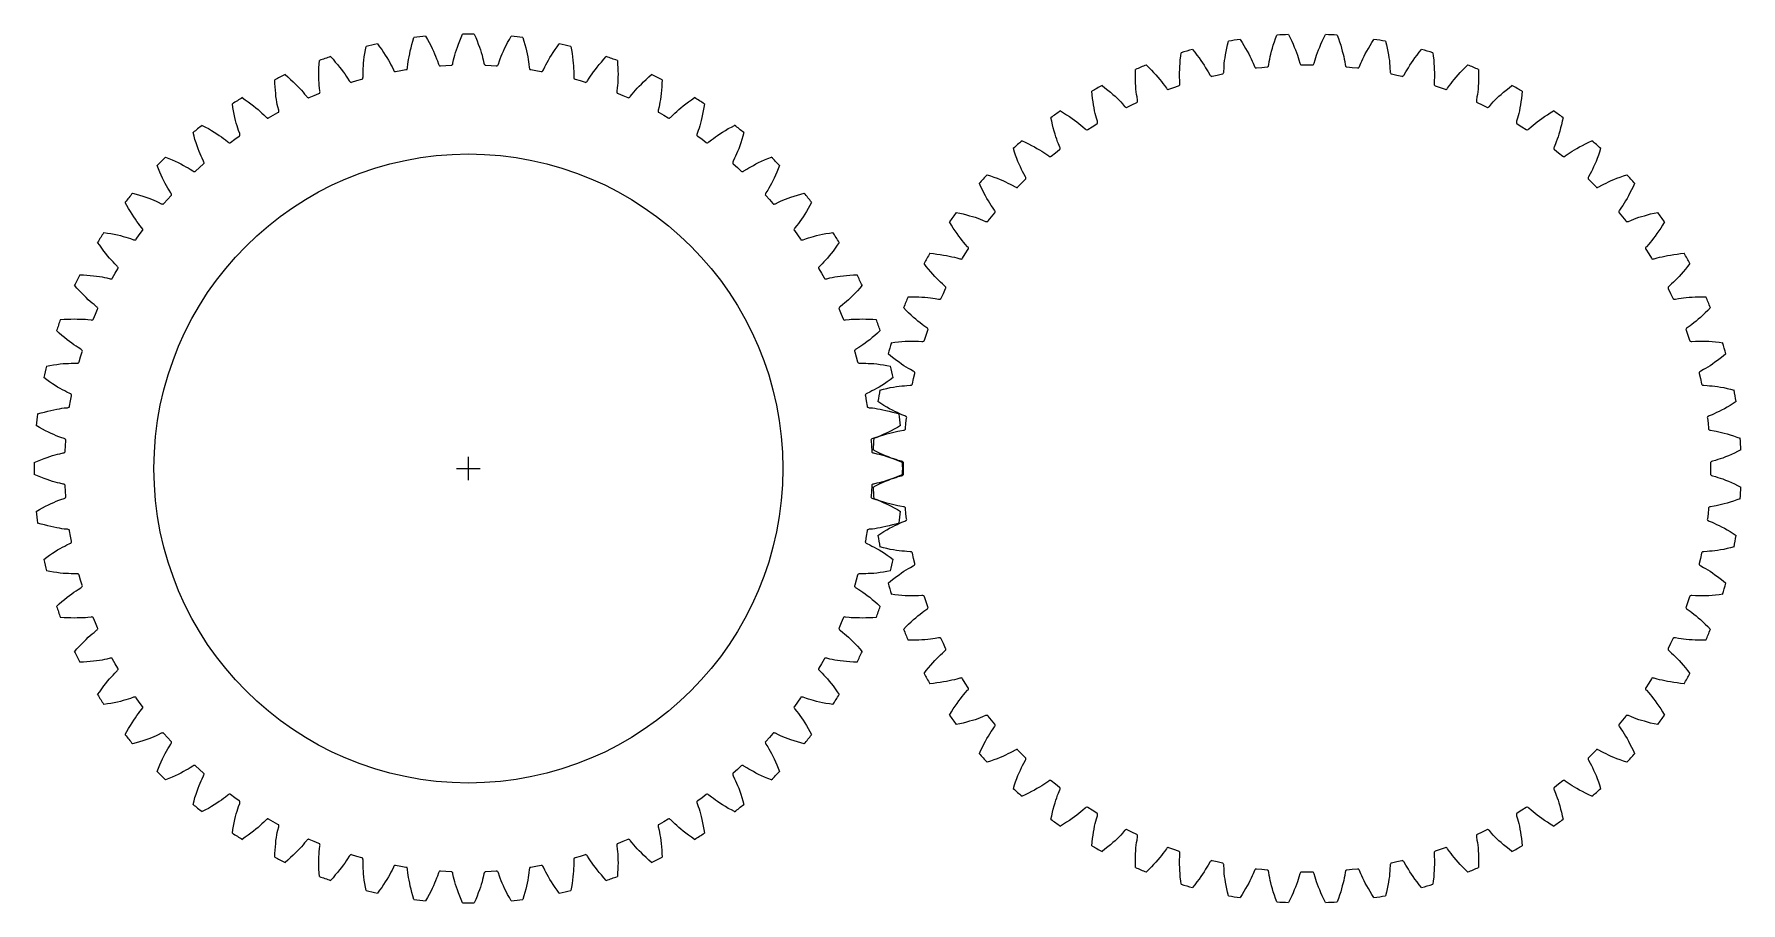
# Model space of a CAD drawing. Extents: x -29 to 85, y -29 to 29.
import ezdxf

# ---------------------------------------------------------------- set-up
doc = ezdxf.new("R2010")
doc.units = 0

msp = doc.modelspace()

# ---------------------------------------------------------------- linework, layer by layer
for p, q in [((-0.79, 0), (0.79, 0)), ((-0.79, 0), (0.79, 0)), ((-0.79, 0), (0.79, 0)), ((-0.79, 0), (0.79, 0)), ((0, -0.79), (0, 0.79)), ((0, -0.79), (0, 0.79)), ((0, -0.79), (0, 0.79)), ((0, -0.79), (0, 0.79))]:
    msp.add_line(p, q)
msp.add_circle((0, 0), 21)
msp.add_circle((0, 0), 21)
at = {"layer": 'layer0'}
for p, q in [((50.7, 28.29), (50.76, 28.52)), ((51.53, 28.65), (51.66, 28.45)), ((53.82, 28.48), (53.9, 28.7)), ((53.9, 28.7), (53.98, 28.93)), ((54.76, 28.97), (54.87, 28.76)), ((54.87, 28.76), (54.98, 28.54)), ((54.98, 28.54), (55.07, 28.34)), ((56.93, 28.34), (57.02, 28.54)), ((57.02, 28.54), (57.13, 28.76)), ((57.13, 28.76), (57.24, 28.97)), ((58.02, 28.93), (58.1, 28.7)), ((58.1, 28.7), (58.18, 28.48)), ((60.34, 28.45), (60.47, 28.65)), ((61.24, 28.52), (61.3, 28.29)), ((47.54, 27.28), (47.57, 27.52)), ((47.57, 27.52), (47.6, 27.76)), ((48.35, 27.97), (48.5, 27.79)), ((48.5, 27.79), (48.65, 27.6)), ((48.65, 27.6), (48.79, 27.42)), ((48.79, 27.42), (48.91, 27.24)), ((50.5, 27.23), (50.53, 27.42)), ((50.53, 27.42), (50.56, 27.62)), ((50.56, 27.62), (50.6, 27.83)), ((50.6, 27.83), (50.65, 28.06)), ((50.65, 28.06), (50.7, 28.29)), ((51.66, 28.45), (51.79, 28.25)), ((51.79, 28.25), (51.9, 28.05)), ((51.9, 28.05), (52.01, 27.87)), ((52.01, 27.87), (52.11, 27.69)), ((52.11, 27.69), (52.19, 27.52)), ((52.19, 27.52), (52.27, 27.35)), ((53.51, 27.33), (53.55, 27.5)), ((53.55, 27.5), (53.59, 27.67)), ((53.59, 27.67), (53.64, 27.86)), ((53.64, 27.86), (53.69, 28.06)), ((53.69, 28.06), (53.75, 28.26)), ((53.75, 28.26), (53.82, 28.48)), ((55.07, 28.34), (55.15, 28.14)), ((55.15, 28.14), (55.23, 27.95)), ((55.23, 27.95), (55.3, 27.77)), ((55.3, 27.77), (55.36, 27.6)), ((55.36, 27.6), (55.41, 27.44)), ((55.41, 27.44), (55.46, 27.29)), ((56.54, 27.29), (56.59, 27.44)), ((56.59, 27.44), (56.64, 27.6)), ((56.64, 27.6), (56.7, 27.77)), ((56.7, 27.77), (56.77, 27.95)), ((56.77, 27.95), (56.85, 28.14)), ((56.85, 28.14), (56.93, 28.34)), ((58.18, 28.48), (58.25, 28.26)), ((58.25, 28.26), (58.31, 28.06)), ((58.31, 28.06), (58.36, 27.86)), ((58.36, 27.86), (58.41, 27.67)), ((58.41, 27.67), (58.45, 27.5)), ((58.45, 27.5), (58.49, 27.33)), ((59.73, 27.35), (59.81, 27.52)), ((59.81, 27.52), (59.89, 27.69)), ((59.89, 27.69), (59.99, 27.87)), ((59.99, 27.87), (60.1, 28.05)), ((60.1, 28.05), (60.21, 28.25)), ((60.21, 28.25), (60.34, 28.45)), ((61.3, 28.29), (61.35, 28.06)), ((61.35, 28.06), (61.4, 27.83)), ((61.4, 27.83), (61.44, 27.62)), ((61.44, 27.62), (61.47, 27.42)), ((61.47, 27.42), (61.5, 27.23)), ((63.09, 27.24), (63.21, 27.42)), ((63.21, 27.42), (63.35, 27.6)), ((63.35, 27.6), (63.5, 27.79)), ((63.5, 27.79), (63.65, 27.97)), ((64.4, 27.76), (64.43, 27.52)), ((64.43, 27.52), (64.46, 27.28)), ((44.54, 26.4), (44.54, 26.64)), ((44.54, 26.16), (44.54, 26.4)), ((45.26, 26.94), (45.44, 26.77)), ((45.44, 26.77), (45.61, 26.6)), ((45.61, 26.6), (45.76, 26.44)), ((45.76, 26.44), (45.91, 26.28)), ((45.91, 26.28), (46.04, 26.13)), ((47.49, 26.44), (47.5, 26.64)), ((47.49, 26.26), (47.49, 26.44)), ((47.49, 26.09), (47.49, 26.26)), ((47.5, 26.84), (47.52, 27.05)), ((47.5, 26.64), (47.5, 26.84)), ((47.52, 27.05), (47.54, 27.28)), ((48.91, 27.24), (49.03, 27.08)), ((49.03, 27.08), (49.14, 26.92)), ((49.14, 26.92), (49.23, 26.76)), ((49.23, 26.76), (49.32, 26.62)), ((49.32, 26.62), (49.4, 26.48)), ((49.4, 26.48), (49.51, 26.29)), ((49.51, 26.29), (49.54, 26.24)), ((49.54, 26.24), (49.57, 26.21)), ((49.66, 26.19), (50, 26.27)), ((50, 26.27), (50.35, 26.35)), ((50.35, 26.35), (50.39, 26.36)), ((50.39, 26.36), (50.41, 26.38)), ((50.41, 26.38), (50.43, 26.41)), ((50.43, 26.41), (50.44, 26.45)), ((50.44, 26.5), (50.46, 26.72)), ((50.44, 26.45), (50.44, 26.5)), ((50.46, 26.72), (50.47, 26.88)), ((50.47, 26.88), (50.48, 27.05)), ((50.48, 27.05), (50.5, 27.23)), ((52.27, 27.35), (52.34, 27.2)), ((52.34, 27.2), (52.41, 27.06)), ((52.41, 27.06), (52.49, 26.85)), ((52.49, 26.85), (52.52, 26.8)), ((52.52, 26.8), (52.54, 26.77)), ((52.54, 26.77), (52.56, 26.74)), ((52.56, 26.74), (52.59, 26.73)), ((52.59, 26.73), (52.63, 26.74)), ((52.63, 26.74), (52.98, 26.78)), ((52.98, 26.78), (53.33, 26.82)), ((53.33, 26.82), (53.38, 26.82)), ((53.38, 26.82), (53.4, 26.84)), ((53.4, 26.84), (53.42, 26.86)), ((53.42, 26.86), (53.43, 26.9)), ((53.43, 26.9), (53.45, 26.95)), ((53.45, 26.95), (53.48, 27.18)), ((53.48, 27.18), (53.51, 27.33)), ((55.46, 27.29), (55.52, 27.07)), ((55.52, 27.07), (55.54, 27.02)), ((55.54, 27.02), (55.56, 26.98)), ((55.56, 26.98), (55.58, 26.96)), ((55.58, 26.96), (55.6, 26.95)), ((55.6, 26.95), (55.65, 26.95)), ((55.65, 26.95), (56, 26.95)), ((56, 26.95), (56.35, 26.95)), ((56.35, 26.95), (56.4, 26.95)), ((56.4, 26.95), (56.42, 26.96)), ((56.42, 26.96), (56.44, 26.98)), ((56.44, 26.98), (56.46, 27.02)), ((56.46, 27.02), (56.48, 27.07)), ((56.48, 27.07), (56.54, 27.29)), ((58.49, 27.33), (58.52, 27.18)), ((58.52, 27.18), (58.55, 26.95)), ((58.55, 26.95), (58.57, 26.9)), ((58.57, 26.9), (58.58, 26.86)), ((58.58, 26.86), (58.6, 26.84)), ((58.6, 26.84), (58.62, 26.82)), ((58.62, 26.82), (58.67, 26.82)), ((58.67, 26.82), (59.02, 26.78)), ((59.02, 26.78), (59.37, 26.74)), ((59.37, 26.74), (59.41, 26.73)), ((59.41, 26.73), (59.44, 26.74)), ((59.44, 26.74), (59.46, 26.77)), ((59.46, 26.77), (59.48, 26.8)), ((59.48, 26.8), (59.51, 26.85)), ((59.51, 26.85), (59.59, 27.06)), ((59.59, 27.06), (59.66, 27.2)), ((59.66, 27.2), (59.73, 27.35)), ((61.5, 27.23), (61.52, 27.05)), ((61.52, 27.05), (61.53, 26.88)), ((61.53, 26.88), (61.54, 26.72)), ((61.54, 26.72), (61.56, 26.5)), ((61.56, 26.5), (61.56, 26.45)), ((61.56, 26.45), (61.57, 26.41)), ((61.57, 26.41), (61.59, 26.38)), ((61.59, 26.38), (61.61, 26.36)), ((61.61, 26.36), (61.65, 26.35)), ((61.65, 26.35), (62, 26.27)), ((62, 26.27), (62.34, 26.19)), ((62.43, 26.21), (62.46, 26.24)), ((62.46, 26.24), (62.49, 26.29)), ((62.49, 26.29), (62.6, 26.48)), ((62.6, 26.48), (62.68, 26.62)), ((62.68, 26.62), (62.77, 26.76)), ((62.77, 26.76), (62.86, 26.92)), ((62.86, 26.92), (62.97, 27.08)), ((62.97, 27.08), (63.09, 27.24)), ((64.46, 27.28), (64.48, 27.05)), ((64.48, 27.05), (64.5, 26.84)), ((64.5, 26.84), (64.5, 26.64)), ((64.5, 26.64), (64.51, 26.44)), ((64.51, 26.44), (64.51, 26.26)), ((64.51, 26.26), (64.51, 26.09)), ((65.96, 26.13), (66.09, 26.28)), ((66.09, 26.28), (66.24, 26.44)), ((66.24, 26.44), (66.39, 26.6)), ((66.39, 26.6), (66.56, 26.77)), ((66.56, 26.77), (66.74, 26.94)), ((67.46, 26.64), (67.46, 26.4)), ((67.46, 26.4), (67.46, 26.16)), ((41.65, 24.95), (41.63, 25.19)), ((42.32, 25.57), (42.51, 25.42)), ((42.51, 25.42), (42.69, 25.27)), ((42.69, 25.27), (42.87, 25.13)), ((42.87, 25.13), (43.03, 24.98)), ((44.54, 25.93), (44.54, 26.16)), ((44.55, 25.72), (44.54, 25.93)), ((44.57, 25.52), (44.55, 25.72)), ((44.58, 25.32), (44.57, 25.52)), ((44.6, 25.14), (44.58, 25.32)), ((44.62, 24.98), (44.6, 25.14)), ((46.04, 26.13), (46.17, 25.98)), ((46.17, 25.98), (46.28, 25.84)), ((46.28, 25.84), (46.38, 25.7)), ((46.38, 25.7), (46.48, 25.58)), ((46.48, 25.58), (46.61, 25.39)), ((46.61, 25.39), (46.64, 25.35)), ((46.64, 25.35), (46.67, 25.32)), ((46.67, 25.32), (46.7, 25.31)), ((46.7, 25.31), (46.72, 25.3)), ((46.72, 25.3), (46.77, 25.32)), ((46.77, 25.32), (47.1, 25.44)), ((47.1, 25.44), (47.43, 25.55)), ((47.43, 25.55), (47.47, 25.57)), ((47.47, 25.57), (47.49, 25.59)), ((47.5, 25.94), (47.49, 26.09)), ((47.49, 25.59), (47.5, 25.62)), ((47.51, 25.71), (47.5, 25.94)), ((47.5, 25.62), (47.51, 25.66)), ((47.51, 25.66), (47.51, 25.71)), ((49.57, 26.21), (49.59, 26.19)), ((49.59, 26.19), (49.62, 26.18)), ((49.62, 26.18), (49.66, 26.19)), ((62.34, 26.19), (62.38, 26.18)), ((62.38, 26.18), (62.41, 26.19)), ((62.41, 26.19), (62.43, 26.21)), ((64.5, 25.94), (64.49, 25.71)), ((64.49, 25.71), (64.49, 25.66)), ((64.49, 25.66), (64.5, 25.62)), ((64.51, 26.09), (64.5, 25.94)), ((64.5, 25.62), (64.51, 25.59)), ((64.51, 25.59), (64.53, 25.57)), ((64.53, 25.57), (64.57, 25.55)), ((64.57, 25.55), (64.9, 25.44)), ((64.9, 25.44), (65.23, 25.32)), ((65.23, 25.32), (65.28, 25.3)), ((65.28, 25.3), (65.3, 25.31)), ((65.3, 25.31), (65.33, 25.32)), ((65.33, 25.32), (65.36, 25.35)), ((65.36, 25.35), (65.39, 25.39)), ((65.39, 25.39), (65.52, 25.58)), ((65.52, 25.58), (65.62, 25.7)), ((65.62, 25.7), (65.72, 25.84)), ((65.72, 25.84), (65.83, 25.98)), ((65.83, 25.98), (65.96, 26.13)), ((67.4, 25.14), (67.38, 24.98)), ((67.42, 25.32), (67.4, 25.14)), ((67.43, 25.52), (67.42, 25.32)), ((67.45, 25.72), (67.43, 25.52)), ((67.46, 25.93), (67.45, 25.72)), ((67.46, 26.16), (67.46, 25.93)), ((68.97, 24.98), (69.13, 25.13)), ((69.13, 25.13), (69.31, 25.27)), ((69.31, 25.27), (69.49, 25.42)), ((69.49, 25.42), (69.68, 25.57)), ((70.37, 25.19), (70.35, 24.95)), ((41.68, 24.71), (41.65, 24.95)), ((41.71, 24.49), (41.68, 24.71)), ((41.75, 24.27), (41.71, 24.49)), ((41.78, 24.08), (41.75, 24.27)), ((41.82, 23.89), (41.78, 24.08)), ((43.03, 24.98), (43.18, 24.85)), ((43.18, 24.85), (43.32, 24.72)), ((43.32, 24.72), (43.45, 24.59)), ((43.45, 24.59), (43.57, 24.47)), ((43.57, 24.47), (43.67, 24.35)), ((43.67, 24.35), (43.82, 24.18)), ((43.82, 24.18), (43.86, 24.15)), ((43.86, 24.15), (43.89, 24.12)), ((43.89, 24.12), (43.92, 24.11)), ((43.92, 24.11), (43.95, 24.11)), ((43.95, 24.11), (43.99, 24.13)), ((43.99, 24.13), (44.31, 24.28)), ((44.31, 24.28), (44.63, 24.43)), ((44.65, 24.82), (44.62, 24.98)), ((44.63, 24.43), (44.67, 24.45)), ((44.69, 24.6), (44.65, 24.82)), ((44.67, 24.45), (44.68, 24.47)), ((44.68, 24.47), (44.69, 24.5)), ((44.69, 24.55), (44.69, 24.6)), ((44.69, 24.5), (44.69, 24.55)), ((67.35, 24.82), (67.31, 24.6)), ((67.31, 24.6), (67.31, 24.55)), ((67.31, 24.55), (67.31, 24.5)), ((67.31, 24.5), (67.32, 24.47)), ((67.32, 24.47), (67.33, 24.45)), ((67.33, 24.45), (67.37, 24.43)), ((67.38, 24.98), (67.35, 24.82)), ((67.37, 24.43), (67.69, 24.28)), ((67.69, 24.28), (68.01, 24.13)), ((68.01, 24.13), (68.05, 24.11)), ((68.05, 24.11), (68.08, 24.11)), ((68.08, 24.11), (68.11, 24.12)), ((68.11, 24.12), (68.14, 24.15)), ((68.14, 24.15), (68.18, 24.18)), ((68.18, 24.18), (68.33, 24.35)), ((68.33, 24.35), (68.43, 24.47)), ((68.43, 24.47), (68.55, 24.59)), ((68.55, 24.59), (68.68, 24.72)), ((68.68, 24.72), (68.82, 24.85)), ((68.82, 24.85), (68.97, 24.98)), ((70.22, 24.08), (70.18, 23.89)), ((70.25, 24.27), (70.22, 24.08)), ((70.29, 24.49), (70.25, 24.27)), ((70.32, 24.71), (70.29, 24.49)), ((70.35, 24.95), (70.32, 24.71)), ((38.95, 23.19), (38.9, 23.42)), ((39, 22.95), (38.95, 23.19)), ((39.06, 22.74), (39, 22.95)), ((39.54, 23.88), (39.75, 23.75)), ((39.75, 23.75), (39.95, 23.62)), ((39.95, 23.62), (40.14, 23.5)), ((40.14, 23.5), (40.31, 23.37)), ((40.31, 23.37), (40.48, 23.26)), ((40.48, 23.26), (40.63, 23.14)), ((40.63, 23.14), (40.77, 23.03)), ((40.77, 23.03), (40.9, 22.92)), ((40.9, 22.92), (41.02, 22.82)), ((41.02, 22.82), (41.19, 22.67)), ((41.36, 22.63), (41.66, 22.82)), ((41.66, 22.82), (41.96, 23.01)), ((41.86, 23.71), (41.82, 23.89)), ((41.9, 23.54), (41.86, 23.71)), ((41.94, 23.39), (41.9, 23.54)), ((42, 23.18), (41.94, 23.39)), ((41.96, 23.01), (42, 23.03)), ((42.01, 23.13), (42, 23.18)), ((42, 23.03), (42.01, 23.05)), ((42.02, 23.08), (42.01, 23.13)), ((42.01, 23.05), (42.02, 23.08)), ((69.99, 23.13), (69.98, 23.08)), ((69.98, 23.08), (69.99, 23.05)), ((70, 23.18), (69.99, 23.13)), ((69.99, 23.05), (70, 23.03)), ((70.06, 23.39), (70, 23.18)), ((70, 23.03), (70.04, 23.01)), ((70.04, 23.01), (70.34, 22.82)), ((70.1, 23.54), (70.06, 23.39)), ((70.14, 23.71), (70.1, 23.54)), ((70.18, 23.89), (70.14, 23.71)), ((70.34, 22.82), (70.64, 22.63)), ((70.81, 22.67), (70.98, 22.82)), ((70.98, 22.82), (71.1, 22.92)), ((71.1, 22.92), (71.23, 23.03)), ((71.23, 23.03), (71.37, 23.14)), ((71.37, 23.14), (71.52, 23.26)), ((71.52, 23.26), (71.69, 23.37)), ((71.69, 23.37), (71.86, 23.5)), ((71.86, 23.5), (72.05, 23.62)), ((72.05, 23.62), (72.25, 23.75)), ((72.25, 23.75), (72.46, 23.88)), ((73, 22.95), (72.94, 22.74)), ((73.05, 23.19), (73, 22.95)), ((73.1, 23.42), (73.05, 23.19)), ((36.97, 21.88), (37.19, 21.78)), ((37.19, 21.78), (37.4, 21.68)), ((37.4, 21.68), (37.6, 21.57)), ((39.12, 22.53), (39.06, 22.74)), ((39.18, 22.33), (39.12, 22.53)), ((39.23, 22.15), (39.18, 22.33)), ((39.29, 21.98), (39.23, 22.15)), ((39.35, 21.82), (39.29, 21.98)), ((39.41, 21.67), (39.35, 21.82)), ((39.5, 21.46), (39.41, 21.67)), ((41.19, 22.67), (41.23, 22.63)), ((41.23, 22.63), (41.27, 22.61)), ((41.27, 22.61), (41.3, 22.6)), ((41.3, 22.6), (41.33, 22.61)), ((41.33, 22.61), (41.36, 22.63)), ((70.64, 22.63), (70.67, 22.61)), ((70.67, 22.61), (70.7, 22.6)), ((70.7, 22.6), (70.73, 22.61)), ((70.73, 22.61), (70.77, 22.63)), ((70.77, 22.63), (70.81, 22.67)), ((72.59, 21.67), (72.5, 21.46)), ((72.65, 21.82), (72.59, 21.67)), ((72.71, 21.98), (72.65, 21.82)), ((72.77, 22.15), (72.71, 21.98)), ((72.82, 22.33), (72.77, 22.15)), ((72.88, 22.53), (72.82, 22.33)), ((72.94, 22.74), (72.88, 22.53)), ((74.4, 21.57), (74.6, 21.68)), ((74.6, 21.68), (74.81, 21.78)), ((74.81, 21.78), (75.03, 21.88)), ((36.46, 21.13), (36.39, 21.36)), ((36.54, 20.91), (36.46, 21.13)), ((36.62, 20.7), (36.54, 20.91)), ((36.7, 20.49), (36.62, 20.7)), ((37.6, 21.57), (37.8, 21.47)), ((37.8, 21.47), (37.97, 21.37)), ((37.97, 21.37), (38.14, 21.27)), ((38.14, 21.27), (38.29, 21.18)), ((38.29, 21.18), (38.43, 21.09)), ((38.43, 21.09), (38.56, 21)), ((38.56, 21), (38.75, 20.87)), ((38.75, 20.87), (38.79, 20.84)), ((38.79, 20.84), (38.83, 20.82)), ((38.83, 20.82), (38.86, 20.82)), ((38.86, 20.82), (38.89, 20.82)), ((38.89, 20.82), (38.92, 20.85)), ((38.92, 20.85), (39.2, 21.07)), ((39.2, 21.07), (39.47, 21.29)), ((39.47, 21.29), (39.51, 21.32)), ((39.51, 21.41), (39.5, 21.46)), ((39.52, 21.37), (39.51, 21.41)), ((39.51, 21.32), (39.52, 21.34)), ((39.52, 21.34), (39.52, 21.37)), ((72.49, 21.41), (72.48, 21.37)), ((72.48, 21.37), (72.48, 21.34)), ((72.48, 21.34), (72.49, 21.32)), ((72.5, 21.46), (72.49, 21.41)), ((72.49, 21.32), (72.53, 21.29)), ((72.53, 21.29), (72.8, 21.07)), ((72.8, 21.07), (73.08, 20.85)), ((73.08, 20.85), (73.11, 20.82)), ((73.11, 20.82), (73.14, 20.82)), ((73.14, 20.82), (73.17, 20.82)), ((73.17, 20.82), (73.21, 20.84)), ((73.21, 20.84), (73.25, 20.87)), ((73.25, 20.87), (73.44, 21)), ((73.44, 21), (73.57, 21.09)), ((73.57, 21.09), (73.71, 21.18)), ((73.71, 21.18), (73.86, 21.27)), ((73.86, 21.27), (74.03, 21.37)), ((74.03, 21.37), (74.2, 21.47)), ((74.2, 21.47), (74.4, 21.57)), ((75.38, 20.7), (75.3, 20.49)), ((75.46, 20.91), (75.38, 20.7)), ((75.54, 21.13), (75.46, 20.91)), ((75.61, 21.36), (75.54, 21.13)), ((34.64, 19.61), (34.87, 19.54)), ((34.87, 19.54), (35.09, 19.46)), ((35.09, 19.46), (35.3, 19.38)), ((35.3, 19.38), (35.51, 19.3)), ((36.78, 20.31), (36.7, 20.49)), ((36.86, 20.13), (36.78, 20.31)), ((36.94, 19.97), (36.86, 20.13)), ((37.01, 19.82), (36.94, 19.97)), ((37.09, 19.68), (37.01, 19.82)), ((37.2, 19.48), (37.09, 19.68)), ((37.22, 19.43), (37.2, 19.48)), ((37.23, 19.39), (37.22, 19.43)), ((37.23, 19.36), (37.23, 19.39)), ((74.78, 19.43), (74.77, 19.39)), ((74.77, 19.39), (74.77, 19.36)), ((74.8, 19.48), (74.78, 19.43)), ((74.91, 19.68), (74.8, 19.48)), ((74.99, 19.82), (74.91, 19.68)), ((75.06, 19.97), (74.99, 19.82)), ((75.14, 20.13), (75.06, 19.97)), ((75.22, 20.31), (75.14, 20.13)), ((75.3, 20.49), (75.22, 20.31)), ((76.49, 19.3), (76.7, 19.38)), ((76.7, 19.38), (76.91, 19.46)), ((76.91, 19.46), (77.13, 19.54)), ((77.13, 19.54), (77.36, 19.61)), ((34.22, 18.81), (34.12, 19.03)), ((34.32, 18.6), (34.22, 18.81)), ((34.43, 18.4), (34.32, 18.6)), ((34.53, 18.2), (34.43, 18.4)), ((35.51, 19.3), (35.69, 19.22)), ((35.69, 19.22), (35.87, 19.14)), ((35.87, 19.14), (36.03, 19.06)), ((36.03, 19.06), (36.18, 18.99)), ((36.18, 18.99), (36.32, 18.91)), ((36.32, 18.91), (36.52, 18.8)), ((36.52, 18.8), (36.57, 18.78)), ((36.57, 18.78), (36.61, 18.77)), ((36.61, 18.77), (36.64, 18.77)), ((36.64, 18.77), (36.66, 18.77)), ((36.66, 18.77), (36.7, 18.81)), ((36.7, 18.81), (36.94, 19.06)), ((36.94, 19.06), (37.19, 19.3)), ((37.19, 19.3), (37.23, 19.34)), ((37.23, 19.34), (37.23, 19.36)), ((74.77, 19.36), (74.77, 19.34)), ((74.77, 19.34), (74.81, 19.3)), ((74.81, 19.3), (75.06, 19.06)), ((75.06, 19.06), (75.3, 18.81)), ((75.3, 18.81), (75.34, 18.77)), ((75.34, 18.77), (75.36, 18.77)), ((75.36, 18.77), (75.39, 18.77)), ((75.39, 18.77), (75.43, 18.78)), ((75.43, 18.78), (75.48, 18.8)), ((75.48, 18.8), (75.68, 18.91)), ((75.68, 18.91), (75.82, 18.99)), ((75.82, 18.99), (75.97, 19.06)), ((75.97, 19.06), (76.13, 19.14)), ((76.13, 19.14), (76.31, 19.22)), ((76.31, 19.22), (76.49, 19.3)), ((77.57, 18.4), (77.47, 18.2)), ((77.68, 18.6), (77.57, 18.4)), ((77.78, 18.81), (77.68, 18.6)), ((77.88, 19.03), (77.78, 18.81)), ((32.58, 17.1), (32.81, 17.05)), ((34.63, 18.03), (34.53, 18.2)), ((34.73, 17.86), (34.63, 18.03)), ((34.82, 17.71), (34.73, 17.86)), ((34.91, 17.57), (34.82, 17.71)), ((35, 17.44), (34.91, 17.57)), ((35.13, 17.25), (35, 17.44)), ((35.16, 17.21), (35.13, 17.25)), ((35.15, 17.08), (35.18, 17.11)), ((35.18, 17.17), (35.16, 17.21)), ((35.18, 17.14), (35.18, 17.17)), ((35.18, 17.11), (35.18, 17.14)), ((76.84, 17.21), (76.82, 17.17)), ((76.82, 17.17), (76.82, 17.14)), ((76.82, 17.14), (76.82, 17.11)), ((76.82, 17.11), (76.85, 17.08)), ((76.87, 17.25), (76.84, 17.21)), ((77, 17.44), (76.87, 17.25)), ((77.09, 17.57), (77, 17.44)), ((77.18, 17.71), (77.09, 17.57)), ((77.27, 17.86), (77.18, 17.71)), ((77.37, 18.03), (77.27, 17.86)), ((77.47, 18.2), (77.37, 18.03)), ((79.19, 17.05), (79.42, 17.1)), ((32.25, 16.25), (32.12, 16.46)), ((32.38, 16.05), (32.25, 16.25)), ((32.5, 15.86), (32.38, 16.05)), ((32.81, 17.05), (33.05, 17)), ((33.05, 17), (33.26, 16.94)), ((33.26, 16.94), (33.47, 16.88)), ((33.47, 16.88), (33.67, 16.82)), ((33.67, 16.82), (33.85, 16.77)), ((33.85, 16.77), (34.02, 16.71)), ((34.02, 16.71), (34.18, 16.65)), ((34.18, 16.65), (34.33, 16.59)), ((34.33, 16.59), (34.54, 16.5)), ((34.54, 16.5), (34.59, 16.49)), ((34.59, 16.49), (34.63, 16.48)), ((34.63, 16.48), (34.66, 16.48)), ((34.66, 16.48), (34.68, 16.49)), ((34.68, 16.49), (34.71, 16.53)), ((34.71, 16.53), (34.93, 16.8)), ((34.93, 16.8), (35.15, 17.08)), ((76.85, 17.08), (77.07, 16.8)), ((77.07, 16.8), (77.29, 16.53)), ((77.29, 16.53), (77.32, 16.49)), ((77.32, 16.49), (77.34, 16.48)), ((77.34, 16.48), (77.37, 16.48)), ((77.37, 16.48), (77.41, 16.49)), ((77.41, 16.49), (77.46, 16.5)), ((77.46, 16.5), (77.67, 16.59)), ((77.67, 16.59), (77.82, 16.65)), ((77.82, 16.65), (77.98, 16.71)), ((77.98, 16.71), (78.15, 16.77)), ((78.15, 16.77), (78.33, 16.82)), ((78.33, 16.82), (78.53, 16.88)), ((78.53, 16.88), (78.74, 16.94)), ((78.74, 16.94), (78.95, 17)), ((78.95, 17), (79.19, 17.05)), ((79.62, 16.05), (79.5, 15.86)), ((79.75, 16.25), (79.62, 16.05)), ((79.88, 16.46), (79.75, 16.25)), ((32.63, 15.69), (32.5, 15.86)), ((32.74, 15.52), (32.63, 15.69)), ((32.86, 15.37), (32.74, 15.52)), ((32.97, 15.23), (32.86, 15.37)), ((33.08, 15.1), (32.97, 15.23)), ((33.18, 14.98), (33.08, 15.1)), ((33.33, 14.81), (33.18, 14.98)), ((78.82, 14.98), (78.67, 14.81)), ((78.92, 15.1), (78.82, 14.98)), ((79.03, 15.23), (78.92, 15.1)), ((79.14, 15.37), (79.03, 15.23)), ((79.26, 15.52), (79.14, 15.37)), ((79.37, 15.69), (79.26, 15.52)), ((79.5, 15.86), (79.37, 15.69)), ((30.58, 13.49), (30.43, 13.68)), ((30.81, 14.37), (31.05, 14.35)), ((31.05, 14.35), (31.29, 14.32)), ((31.29, 14.32), (31.51, 14.29)), ((31.51, 14.29), (31.73, 14.25)), ((31.73, 14.25), (31.92, 14.22)), ((31.92, 14.22), (32.11, 14.18)), ((32.11, 14.18), (32.29, 14.14)), ((32.29, 14.14), (32.46, 14.1)), ((32.46, 14.1), (32.61, 14.06)), ((32.61, 14.06), (32.82, 14)), ((32.82, 14), (32.87, 13.99)), ((32.87, 13.99), (32.92, 13.98)), ((32.92, 13.98), (32.95, 13.99)), ((32.95, 13.99), (32.97, 14)), ((32.97, 14), (32.99, 14.04)), ((32.99, 14.04), (33.18, 14.34)), ((33.18, 14.34), (33.37, 14.64)), ((33.37, 14.77), (33.33, 14.81)), ((33.39, 14.73), (33.37, 14.77)), ((33.37, 14.64), (33.39, 14.67)), ((33.4, 14.7), (33.39, 14.73)), ((33.39, 14.67), (33.4, 14.7)), ((78.61, 14.73), (78.6, 14.7)), ((78.6, 14.7), (78.61, 14.67)), ((78.63, 14.77), (78.61, 14.73)), ((78.61, 14.67), (78.63, 14.64)), ((78.67, 14.81), (78.63, 14.77)), ((78.63, 14.64), (78.82, 14.34)), ((78.82, 14.34), (79.01, 14.04)), ((79.01, 14.04), (79.03, 14)), ((79.03, 14), (79.05, 13.99)), ((79.05, 13.99), (79.08, 13.98)), ((79.08, 13.98), (79.13, 13.99)), ((79.13, 13.99), (79.18, 14)), ((79.18, 14), (79.39, 14.06)), ((79.39, 14.06), (79.54, 14.1)), ((79.54, 14.1), (79.71, 14.14)), ((79.71, 14.14), (79.89, 14.18)), ((79.89, 14.18), (80.08, 14.22)), ((80.08, 14.22), (80.27, 14.25)), ((80.27, 14.25), (80.49, 14.29)), ((80.49, 14.29), (80.71, 14.32)), ((80.71, 14.32), (80.95, 14.35)), ((80.95, 14.35), (81.19, 14.37)), ((81.57, 13.68), (81.42, 13.49)), ((30.73, 13.31), (30.58, 13.49)), ((30.87, 13.13), (30.73, 13.31)), ((31.02, 12.97), (30.87, 13.13)), ((31.15, 12.82), (31.02, 12.97)), ((31.28, 12.68), (31.15, 12.82)), ((31.41, 12.55), (31.28, 12.68)), ((31.53, 12.43), (31.41, 12.55)), ((80.59, 12.55), (80.47, 12.43)), ((80.72, 12.68), (80.59, 12.55)), ((80.85, 12.82), (80.72, 12.68)), ((80.98, 12.97), (80.85, 12.82)), ((81.13, 13.13), (80.98, 12.97)), ((81.27, 13.31), (81.13, 13.13)), ((81.42, 13.49), (81.27, 13.31)), ((29.36, 11.46), (29.6, 11.46)), ((29.6, 11.46), (29.84, 11.46)), ((29.84, 11.46), (30.07, 11.46)), ((30.07, 11.46), (30.28, 11.45)), ((30.28, 11.45), (30.48, 11.43)), ((30.48, 11.43), (30.68, 11.42)), ((30.68, 11.42), (30.86, 11.4)), ((31.65, 12.33), (31.53, 12.43)), ((31.57, 11.37), (31.72, 11.69)), ((31.82, 12.18), (31.65, 12.33)), ((31.72, 11.69), (31.87, 12.01)), ((31.85, 12.14), (31.82, 12.18)), ((31.88, 12.11), (31.85, 12.14)), ((31.87, 12.01), (31.89, 12.05)), ((31.89, 12.08), (31.88, 12.11)), ((31.89, 12.05), (31.89, 12.08)), ((80.12, 12.11), (80.11, 12.08)), ((80.11, 12.08), (80.11, 12.05)), ((80.11, 12.05), (80.13, 12.01)), ((80.15, 12.14), (80.12, 12.11)), ((80.13, 12.01), (80.28, 11.69)), ((80.18, 12.18), (80.15, 12.14)), ((80.35, 12.33), (80.18, 12.18)), ((80.28, 11.69), (80.43, 11.37)), ((80.47, 12.43), (80.35, 12.33)), ((81.14, 11.4), (81.32, 11.42)), ((81.32, 11.42), (81.52, 11.43)), ((81.52, 11.43), (81.72, 11.45)), ((81.72, 11.45), (81.93, 11.46)), ((81.93, 11.46), (82.16, 11.46)), ((82.16, 11.46), (82.4, 11.46)), ((82.4, 11.46), (82.64, 11.46)), ((29.23, 10.56), (29.06, 10.74)), ((29.4, 10.39), (29.23, 10.56)), ((29.56, 10.24), (29.4, 10.39)), ((30.86, 11.4), (31.02, 11.38)), ((31.02, 11.38), (31.18, 11.35)), ((31.18, 11.35), (31.4, 11.31)), ((31.4, 11.31), (31.45, 11.31)), ((31.45, 11.31), (31.5, 11.31)), ((31.5, 11.31), (31.53, 11.32)), ((31.53, 11.32), (31.55, 11.33)), ((31.55, 11.33), (31.57, 11.37)), ((80.43, 11.37), (80.45, 11.33)), ((80.45, 11.33), (80.47, 11.32)), ((80.47, 11.32), (80.5, 11.31)), ((80.5, 11.31), (80.55, 11.31)), ((80.55, 11.31), (80.6, 11.31)), ((80.6, 11.31), (80.82, 11.35)), ((80.82, 11.35), (80.98, 11.38)), ((80.98, 11.38), (81.14, 11.4)), ((82.6, 10.39), (82.44, 10.24)), ((82.77, 10.56), (82.6, 10.39)), ((82.94, 10.74), (82.77, 10.56)), ((29.72, 10.09), (29.56, 10.24)), ((29.87, 9.96), (29.72, 10.09)), ((30.02, 9.83), (29.87, 9.96)), ((30.16, 9.72), (30.02, 9.83)), ((30.3, 9.62), (30.16, 9.72)), ((30.42, 9.52), (30.3, 9.62)), ((30.61, 9.39), (30.42, 9.52)), ((30.56, 8.9), (30.68, 9.23)), ((30.65, 9.36), (30.61, 9.39)), ((30.68, 9.33), (30.65, 9.36)), ((30.69, 9.3), (30.68, 9.33)), ((30.68, 9.23), (30.7, 9.28)), ((30.7, 9.28), (30.69, 9.3)), ((81.31, 9.3), (81.3, 9.28)), ((81.3, 9.28), (81.32, 9.23)), ((81.32, 9.33), (81.31, 9.3)), ((81.35, 9.36), (81.32, 9.33)), ((81.32, 9.23), (81.44, 8.9)), ((81.39, 9.39), (81.35, 9.36)), ((81.58, 9.52), (81.39, 9.39)), ((81.7, 9.62), (81.58, 9.52)), ((81.84, 9.72), (81.7, 9.62)), ((81.98, 9.83), (81.84, 9.72)), ((82.13, 9.96), (81.98, 9.83)), ((82.28, 10.09), (82.13, 9.96)), ((82.44, 10.24), (82.28, 10.09)), ((28.24, 8.4), (28.48, 8.43)), ((28.48, 8.43), (28.72, 8.46)), ((28.72, 8.46), (28.95, 8.48)), ((28.95, 8.48), (29.16, 8.5)), ((29.16, 8.5), (29.36, 8.5)), ((29.36, 8.5), (29.56, 8.51)), ((29.56, 8.51), (29.74, 8.51)), ((29.74, 8.51), (29.91, 8.51)), ((29.91, 8.51), (30.06, 8.5)), ((30.06, 8.5), (30.29, 8.49)), ((30.29, 8.49), (30.34, 8.49)), ((30.34, 8.49), (30.38, 8.5)), ((30.38, 8.5), (30.41, 8.51)), ((30.41, 8.51), (30.43, 8.53)), ((30.43, 8.53), (30.45, 8.57)), ((30.45, 8.57), (30.56, 8.9)), ((81.44, 8.9), (81.55, 8.57)), ((81.55, 8.57), (81.57, 8.53)), ((81.57, 8.53), (81.59, 8.51)), ((81.59, 8.51), (81.62, 8.5)), ((81.62, 8.5), (81.66, 8.49)), ((81.66, 8.49), (81.71, 8.49)), ((81.71, 8.49), (81.94, 8.5)), ((81.94, 8.5), (82.09, 8.51)), ((82.09, 8.51), (82.26, 8.51)), ((82.26, 8.51), (82.44, 8.51)), ((82.44, 8.51), (82.64, 8.5)), ((82.64, 8.5), (82.84, 8.5)), ((82.84, 8.5), (83.05, 8.48)), ((83.05, 8.48), (83.28, 8.46)), ((83.28, 8.46), (83.52, 8.43)), ((83.52, 8.43), (83.76, 8.4)), ((28.21, 7.5), (28.03, 7.65)), ((28.4, 7.35), (28.21, 7.5)), ((28.58, 7.21), (28.4, 7.35)), ((28.76, 7.09), (28.58, 7.21)), ((28.92, 6.97), (28.76, 7.09)), ((29.08, 6.86), (28.92, 6.97)), ((29.24, 6.77), (29.08, 6.86)), ((82.92, 6.86), (82.76, 6.77)), ((83.08, 6.97), (82.92, 6.86)), ((83.24, 7.09), (83.08, 6.97)), ((83.42, 7.21), (83.24, 7.09)), ((83.6, 7.35), (83.42, 7.21)), ((83.79, 7.5), (83.6, 7.35)), ((83.97, 7.65), (83.79, 7.5)), ((29.38, 6.68), (29.24, 6.77)), ((29.52, 6.6), (29.38, 6.68)), ((29.71, 6.49), (29.52, 6.6)), ((29.65, 5.65), (29.73, 6)), ((29.76, 6.46), (29.71, 6.49)), ((29.73, 6), (29.81, 6.34)), ((29.79, 6.43), (29.76, 6.46)), ((29.81, 6.41), (29.79, 6.43)), ((29.82, 6.38), (29.81, 6.41)), ((29.81, 6.34), (29.82, 6.38)), ((82.19, 6.41), (82.18, 6.38)), ((82.18, 6.38), (82.19, 6.34)), ((82.21, 6.43), (82.19, 6.41)), ((82.19, 6.34), (82.27, 6)), ((82.24, 6.46), (82.21, 6.43)), ((82.29, 6.49), (82.24, 6.46)), ((82.27, 6), (82.35, 5.65)), ((82.48, 6.6), (82.29, 6.49)), ((82.62, 6.68), (82.48, 6.6)), ((82.76, 6.77), (82.62, 6.68)), ((27.48, 5.24), (27.71, 5.3)), ((27.71, 5.3), (27.94, 5.35)), ((27.94, 5.35), (28.17, 5.4)), ((28.17, 5.4), (28.38, 5.44)), ((28.38, 5.44), (28.58, 5.47)), ((28.58, 5.47), (28.77, 5.5)), ((28.77, 5.5), (28.95, 5.52)), ((28.95, 5.52), (29.12, 5.53)), ((29.12, 5.53), (29.28, 5.54)), ((29.28, 5.54), (29.5, 5.56)), ((29.5, 5.56), (29.55, 5.56)), ((29.55, 5.56), (29.59, 5.57)), ((29.59, 5.57), (29.62, 5.59)), ((29.62, 5.59), (29.64, 5.61)), ((29.64, 5.61), (29.65, 5.65)), ((82.35, 5.65), (82.36, 5.61)), ((82.36, 5.61), (82.38, 5.59)), ((82.38, 5.59), (82.41, 5.57)), ((82.41, 5.57), (82.45, 5.56)), ((82.45, 5.56), (82.5, 5.56)), ((82.5, 5.56), (82.72, 5.54)), ((82.72, 5.54), (82.88, 5.53)), ((82.88, 5.53), (83.05, 5.52)), ((83.05, 5.52), (83.23, 5.5)), ((83.23, 5.5), (83.42, 5.47)), ((83.42, 5.47), (83.62, 5.44)), ((83.62, 5.44), (83.83, 5.4)), ((83.83, 5.4), (84.06, 5.35)), ((84.06, 5.35), (84.29, 5.3)), ((84.29, 5.3), (84.52, 5.24)), ((27.55, 4.34), (27.35, 4.47)), ((27.75, 4.21), (27.55, 4.34)), ((27.95, 4.1), (27.75, 4.21)), ((28.13, 3.99), (27.95, 4.1)), ((28.31, 3.89), (28.13, 3.99)), ((28.48, 3.81), (28.31, 3.89)), ((28.65, 3.73), (28.48, 3.81)), ((28.8, 3.66), (28.65, 3.73)), ((28.94, 3.59), (28.8, 3.66)), ((29.15, 3.51), (28.94, 3.59)), ((29.2, 3.48), (29.15, 3.51)), ((29.23, 3.46), (29.2, 3.48)), ((29.26, 3.44), (29.23, 3.46)), ((29.27, 3.41), (29.26, 3.44)), ((82.74, 3.44), (82.73, 3.41)), ((82.77, 3.46), (82.74, 3.44)), ((82.8, 3.48), (82.77, 3.46)), ((82.85, 3.51), (82.8, 3.48)), ((83.06, 3.59), (82.85, 3.51)), ((83.2, 3.66), (83.06, 3.59)), ((83.35, 3.73), (83.2, 3.66)), ((83.52, 3.81), (83.35, 3.73)), ((83.69, 3.89), (83.52, 3.81)), ((83.87, 3.99), (83.69, 3.89)), ((84.05, 4.1), (83.87, 3.99)), ((84.25, 4.21), (84.05, 4.1)), ((84.45, 4.34), (84.25, 4.21)), ((84.65, 4.47), (84.45, 4.34)), ((27.74, 2.25), (27.94, 2.31)), ((27.94, 2.31), (28.14, 2.36)), ((28.14, 2.36), (28.33, 2.41)), ((28.33, 2.41), (28.5, 2.45)), ((28.5, 2.45), (28.67, 2.49)), ((28.67, 2.49), (28.82, 2.52)), ((28.82, 2.52), (29.05, 2.55)), ((29.05, 2.55), (29.1, 2.57)), ((29.1, 2.57), (29.14, 2.58)), ((29.14, 2.58), (29.16, 2.6)), ((29.16, 2.6), (29.18, 2.62)), ((29.18, 2.67), (29.22, 3.02)), ((29.18, 2.62), (29.18, 2.67)), ((29.22, 3.02), (29.26, 3.37)), ((29.26, 3.37), (29.27, 3.41)), ((82.73, 3.41), (82.74, 3.37)), ((82.74, 3.37), (82.78, 3.02)), ((82.78, 3.02), (82.82, 2.67)), ((82.82, 2.67), (82.82, 2.62)), ((82.82, 2.62), (82.84, 2.6)), ((82.84, 2.6), (82.86, 2.58)), ((82.86, 2.58), (82.9, 2.57)), ((82.9, 2.57), (82.95, 2.55)), ((82.95, 2.55), (83.18, 2.52)), ((83.18, 2.52), (83.33, 2.49)), ((83.33, 2.49), (83.5, 2.45)), ((83.5, 2.45), (83.67, 2.41)), ((83.67, 2.41), (83.86, 2.36)), ((83.86, 2.36), (84.06, 2.31)), ((84.06, 2.31), (84.26, 2.25)), ((27.24, 1.13), (27.03, 1.24)), ((27.07, 2.02), (27.3, 2.1)), ((27.3, 2.1), (27.52, 2.18)), ((27.52, 2.18), (27.74, 2.25)), ((84.26, 2.25), (84.48, 2.18)), ((84.48, 2.18), (84.7, 2.1)), ((84.7, 2.1), (84.93, 2.02)), ((84.97, 1.24), (84.76, 1.13)), ((27.46, 1.02), (27.24, 1.13)), ((27.66, 0.93), (27.46, 1.02)), ((27.86, 0.85), (27.66, 0.93)), ((28.05, 0.77), (27.86, 0.85)), ((28.23, 0.7), (28.05, 0.77)), ((28.4, 0.64), (28.23, 0.7)), ((28.56, 0.59), (28.4, 0.64)), ((28.71, 0.54), (28.56, 0.59)), ((28.93, 0.48), (28.71, 0.54)), ((28.98, 0.46), (28.93, 0.48)), ((29.02, 0.44), (28.98, 0.46)), ((29.04, 0.42), (29.02, 0.44)), ((29.05, 0.4), (29.04, 0.42)), ((29.05, 0.35), (29.05, 0.4)), ((29.05, 0), (29.05, 0.35)), ((29.05, -0.35), (29.05, 0)), ((82.96, 0.42), (82.95, 0.4)), ((82.95, 0.4), (82.95, 0.35)), ((82.95, 0.35), (82.95, 0)), ((82.95, 0), (82.95, -0.35)), ((82.98, 0.44), (82.96, 0.42)), ((83.02, 0.46), (82.98, 0.44)), ((83.07, 0.48), (83.02, 0.46)), ((83.29, 0.54), (83.07, 0.48)), ((83.44, 0.59), (83.29, 0.54)), ((83.6, 0.64), (83.44, 0.59)), ((83.77, 0.7), (83.6, 0.64)), ((83.95, 0.77), (83.77, 0.7)), ((84.14, 0.85), (83.95, 0.77)), ((84.34, 0.93), (84.14, 0.85)), ((84.54, 1.02), (84.34, 0.93)), ((84.76, 1.13), (84.54, 1.02)), ((27.03, -1.24), (27.24, -1.13)), ((27.24, -1.13), (27.46, -1.02)), ((27.46, -1.02), (27.66, -0.93)), ((27.66, -0.93), (27.86, -0.85)), ((27.86, -0.85), (28.05, -0.77)), ((28.05, -0.77), (28.23, -0.7)), ((28.23, -0.7), (28.4, -0.64)), ((28.4, -0.64), (28.56, -0.59)), ((28.56, -0.59), (28.71, -0.54)), ((28.71, -0.54), (28.93, -0.48)), ((28.93, -0.48), (28.98, -0.46)), ((28.98, -0.46), (29.02, -0.44)), ((29.02, -0.44), (29.04, -0.42)), ((29.04, -0.42), (29.05, -0.4)), ((29.05, -0.4), (29.05, -0.35)), ((82.95, -0.35), (82.95, -0.4)), ((82.95, -0.4), (82.96, -0.42)), ((82.96, -0.42), (82.98, -0.44)), ((82.98, -0.44), (83.02, -0.46)), ((83.02, -0.46), (83.07, -0.48)), ((83.07, -0.48), (83.29, -0.54)), ((83.29, -0.54), (83.44, -0.59)), ((83.44, -0.59), (83.6, -0.64)), ((83.6, -0.64), (83.77, -0.7)), ((83.77, -0.7), (83.95, -0.77)), ((83.95, -0.77), (84.14, -0.85)), ((84.14, -0.85), (84.34, -0.93)), ((84.34, -0.93), (84.54, -1.02)), ((84.54, -1.02), (84.76, -1.13)), ((84.76, -1.13), (84.97, -1.24)), ((27.3, -2.1), (27.07, -2.02)), ((27.52, -2.18), (27.3, -2.1)), ((27.74, -2.25), (27.52, -2.18)), ((27.94, -2.31), (27.74, -2.25)), ((84.26, -2.25), (84.06, -2.31)), ((84.48, -2.18), (84.26, -2.25)), ((84.7, -2.1), (84.48, -2.18)), ((84.93, -2.02), (84.7, -2.1)), ((28.14, -2.36), (27.94, -2.31)), ((28.33, -2.41), (28.14, -2.36)), ((28.5, -2.45), (28.33, -2.41)), ((28.67, -2.49), (28.5, -2.45)), ((28.82, -2.52), (28.67, -2.49)), ((29.05, -2.55), (28.82, -2.52)), ((29.1, -2.57), (29.05, -2.55)), ((29.14, -2.58), (29.1, -2.57)), ((29.16, -2.6), (29.14, -2.58)), ((29.18, -2.62), (29.16, -2.6)), ((29.18, -2.67), (29.18, -2.62)), ((29.22, -3.02), (29.18, -2.67)), ((29.26, -3.37), (29.22, -3.02)), ((29.27, -3.41), (29.26, -3.37)), ((29.26, -3.44), (29.27, -3.41)), ((82.74, -3.37), (82.73, -3.41)), ((82.73, -3.41), (82.74, -3.44)), ((82.78, -3.02), (82.74, -3.37)), ((82.82, -2.67), (82.78, -3.02)), ((82.84, -2.6), (82.82, -2.62)), ((82.82, -2.62), (82.82, -2.67)), ((82.86, -2.58), (82.84, -2.6)), ((82.9, -2.57), (82.86, -2.58)), ((82.95, -2.55), (82.9, -2.57)), ((83.18, -2.52), (82.95, -2.55)), ((83.33, -2.49), (83.18, -2.52)), ((83.5, -2.45), (83.33, -2.49)), ((83.67, -2.41), (83.5, -2.45)), ((83.86, -2.36), (83.67, -2.41)), ((84.06, -2.31), (83.86, -2.36)), ((27.35, -4.47), (27.55, -4.34)), ((27.55, -4.34), (27.75, -4.21)), ((27.75, -4.21), (27.95, -4.1)), ((27.95, -4.1), (28.13, -3.99)), ((28.13, -3.99), (28.31, -3.89)), ((28.31, -3.89), (28.48, -3.81)), ((28.48, -3.81), (28.65, -3.73)), ((28.65, -3.73), (28.8, -3.66)), ((28.8, -3.66), (28.94, -3.59)), ((28.94, -3.59), (29.15, -3.51)), ((29.15, -3.51), (29.2, -3.48)), ((29.2, -3.48), (29.23, -3.46)), ((29.23, -3.46), (29.26, -3.44)), ((82.74, -3.44), (82.77, -3.46)), ((82.77, -3.46), (82.8, -3.48)), ((82.8, -3.48), (82.85, -3.51)), ((82.85, -3.51), (83.06, -3.59)), ((83.06, -3.59), (83.2, -3.66)), ((83.2, -3.66), (83.35, -3.73)), ((83.35, -3.73), (83.52, -3.81)), ((83.52, -3.81), (83.69, -3.89)), ((83.69, -3.89), (83.87, -3.99)), ((83.87, -3.99), (84.05, -4.1)), ((84.05, -4.1), (84.25, -4.21)), ((84.25, -4.21), (84.45, -4.34)), ((84.45, -4.34), (84.65, -4.47)), ((27.71, -5.3), (27.48, -5.24)), ((27.94, -5.35), (27.71, -5.3)), ((28.17, -5.4), (27.94, -5.35)), ((28.38, -5.44), (28.17, -5.4)), ((28.58, -5.47), (28.38, -5.44)), ((28.77, -5.5), (28.58, -5.47)), ((28.95, -5.52), (28.77, -5.5)), ((29.12, -5.53), (28.95, -5.52)), ((29.28, -5.54), (29.12, -5.53)), ((29.5, -5.56), (29.28, -5.54)), ((29.55, -5.56), (29.5, -5.56)), ((29.59, -5.57), (29.55, -5.56)), ((29.62, -5.59), (29.59, -5.57)), ((29.64, -5.61), (29.62, -5.59)), ((29.65, -5.65), (29.64, -5.61)), ((29.73, -6), (29.65, -5.65)), ((82.35, -5.65), (82.27, -6)), ((82.36, -5.61), (82.35, -5.65)), ((82.38, -5.59), (82.36, -5.61)), ((82.41, -5.57), (82.38, -5.59)), ((82.45, -5.56), (82.41, -5.57)), ((82.5, -5.56), (82.45, -5.56)), ((82.72, -5.54), (82.5, -5.56)), ((82.88, -5.53), (82.72, -5.54)), ((83.05, -5.52), (82.88, -5.53)), ((83.23, -5.5), (83.05, -5.52)), ((83.42, -5.47), (83.23, -5.5)), ((83.62, -5.44), (83.42, -5.47)), ((83.83, -5.4), (83.62, -5.44)), ((84.06, -5.35), (83.83, -5.4)), ((84.29, -5.3), (84.06, -5.35)), ((84.52, -5.24), (84.29, -5.3)), ((29.08, -6.86), (29.24, -6.77)), ((29.24, -6.77), (29.38, -6.68)), ((29.38, -6.68), (29.52, -6.6)), ((29.52, -6.6), (29.71, -6.49)), ((29.71, -6.49), (29.76, -6.46)), ((29.81, -6.34), (29.73, -6)), ((29.76, -6.46), (29.79, -6.43)), ((29.79, -6.43), (29.81, -6.41)), ((29.82, -6.38), (29.81, -6.34)), ((29.81, -6.41), (29.82, -6.38)), ((82.19, -6.34), (82.18, -6.38)), ((82.18, -6.38), (82.19, -6.41)), ((82.27, -6), (82.19, -6.34)), ((82.19, -6.41), (82.21, -6.43)), ((82.21, -6.43), (82.24, -6.46)), ((82.24, -6.46), (82.29, -6.49)), ((82.29, -6.49), (82.48, -6.6)), ((82.48, -6.6), (82.62, -6.68)), ((82.62, -6.68), (82.76, -6.77)), ((82.76, -6.77), (82.92, -6.86)), ((28.03, -7.65), (28.21, -7.5)), ((28.21, -7.5), (28.4, -7.35)), ((28.4, -7.35), (28.58, -7.21)), ((28.58, -7.21), (28.76, -7.09)), ((28.76, -7.09), (28.92, -6.97)), ((28.92, -6.97), (29.08, -6.86)), ((82.92, -6.86), (83.08, -6.97)), ((83.08, -6.97), (83.24, -7.09)), ((83.24, -7.09), (83.42, -7.21)), ((83.42, -7.21), (83.6, -7.35)), ((83.6, -7.35), (83.79, -7.5)), ((83.79, -7.5), (83.97, -7.65)), ((28.48, -8.43), (28.24, -8.4)), ((28.72, -8.46), (28.48, -8.43)), ((28.95, -8.48), (28.72, -8.46)), ((29.16, -8.5), (28.95, -8.48)), ((29.36, -8.5), (29.16, -8.5)), ((29.56, -8.51), (29.36, -8.5)), ((29.74, -8.51), (29.56, -8.51)), ((29.91, -8.51), (29.74, -8.51)), ((30.06, -8.5), (29.91, -8.51)), ((30.29, -8.49), (30.06, -8.5)), ((30.34, -8.49), (30.29, -8.49)), ((30.38, -8.5), (30.34, -8.49)), ((30.41, -8.51), (30.38, -8.5)), ((30.43, -8.53), (30.41, -8.51)), ((30.45, -8.57), (30.43, -8.53)), ((30.56, -8.9), (30.45, -8.57)), ((30.68, -9.23), (30.56, -8.9)), ((81.44, -8.9), (81.32, -9.23)), ((81.55, -8.57), (81.44, -8.9)), ((81.57, -8.53), (81.55, -8.57)), ((81.59, -8.51), (81.57, -8.53)), ((81.62, -8.5), (81.59, -8.51)), ((81.66, -8.49), (81.62, -8.5)), ((81.71, -8.49), (81.66, -8.49)), ((81.94, -8.5), (81.71, -8.49)), ((82.09, -8.51), (81.94, -8.5)), ((82.26, -8.51), (82.09, -8.51)), ((82.44, -8.51), (82.26, -8.51)), ((82.64, -8.5), (82.44, -8.51)), ((82.84, -8.5), (82.64, -8.5)), ((83.05, -8.48), (82.84, -8.5)), ((83.28, -8.46), (83.05, -8.48)), ((83.52, -8.43), (83.28, -8.46)), ((83.76, -8.4), (83.52, -8.43)), ((29.4, -10.39), (29.56, -10.24)), ((29.56, -10.24), (29.72, -10.09)), ((29.72, -10.09), (29.87, -9.96)), ((29.87, -9.96), (30.02, -9.83)), ((30.02, -9.83), (30.16, -9.72)), ((30.16, -9.72), (30.3, -9.62)), ((30.3, -9.62), (30.42, -9.52)), ((30.42, -9.52), (30.61, -9.39)), ((30.61, -9.39), (30.65, -9.36)), ((30.65, -9.36), (30.68, -9.33)), ((30.7, -9.28), (30.68, -9.23)), ((30.68, -9.33), (30.69, -9.3)), ((30.69, -9.3), (30.7, -9.28)), ((81.32, -9.23), (81.3, -9.28)), ((81.3, -9.28), (81.31, -9.3)), ((81.31, -9.3), (81.32, -9.33)), ((81.32, -9.33), (81.35, -9.36)), ((81.35, -9.36), (81.39, -9.39)), ((81.39, -9.39), (81.58, -9.52)), ((81.58, -9.52), (81.7, -9.62)), ((81.7, -9.62), (81.84, -9.72)), ((81.84, -9.72), (81.98, -9.83)), ((81.98, -9.83), (82.13, -9.96)), ((82.13, -9.96), (82.28, -10.09)), ((82.28, -10.09), (82.44, -10.24)), ((82.44, -10.24), (82.6, -10.39)), ((29.06, -10.74), (29.23, -10.56)), ((29.23, -10.56), (29.4, -10.39)), ((30.86, -11.4), (30.68, -11.42)), ((31.02, -11.38), (30.86, -11.4)), ((31.18, -11.35), (31.02, -11.38)), ((31.4, -11.31), (31.18, -11.35)), ((31.45, -11.31), (31.4, -11.31)), ((31.5, -11.31), (31.45, -11.31)), ((31.53, -11.32), (31.5, -11.31)), ((31.55, -11.33), (31.53, -11.32)), ((31.57, -11.37), (31.55, -11.33)), ((31.72, -11.69), (31.57, -11.37)), ((80.43, -11.37), (80.28, -11.69)), ((80.45, -11.33), (80.43, -11.37)), ((80.47, -11.32), (80.45, -11.33)), ((80.5, -11.31), (80.47, -11.32)), ((80.55, -11.31), (80.5, -11.31)), ((80.6, -11.31), (80.55, -11.31)), ((80.82, -11.35), (80.6, -11.31)), ((80.98, -11.38), (80.82, -11.35)), ((81.14, -11.4), (80.98, -11.38)), ((81.32, -11.42), (81.14, -11.4)), ((82.6, -10.39), (82.77, -10.56)), ((82.77, -10.56), (82.94, -10.74)), ((29.6, -11.46), (29.36, -11.46)), ((29.84, -11.46), (29.6, -11.46)), ((30.07, -11.46), (29.84, -11.46)), ((30.28, -11.45), (30.07, -11.46)), ((30.48, -11.43), (30.28, -11.45)), ((30.68, -11.42), (30.48, -11.43)), ((31.41, -12.55), (31.53, -12.43)), ((31.53, -12.43), (31.65, -12.33)), ((31.65, -12.33), (31.82, -12.18)), ((31.87, -12.01), (31.72, -11.69)), ((31.82, -12.18), (31.85, -12.14)), ((31.85, -12.14), (31.88, -12.11)), ((31.89, -12.05), (31.87, -12.01)), ((31.88, -12.11), (31.89, -12.08)), ((31.89, -12.08), (31.89, -12.05)), ((80.13, -12.01), (80.11, -12.05)), ((80.11, -12.05), (80.11, -12.08)), ((80.11, -12.08), (80.12, -12.11)), ((80.12, -12.11), (80.15, -12.14)), ((80.28, -11.69), (80.13, -12.01)), ((80.15, -12.14), (80.18, -12.18)), ((80.18, -12.18), (80.35, -12.33)), ((80.35, -12.33), (80.47, -12.43)), ((80.47, -12.43), (80.59, -12.55)), ((81.52, -11.43), (81.32, -11.42)), ((81.72, -11.45), (81.52, -11.43)), ((81.93, -11.46), (81.72, -11.45)), ((82.16, -11.46), (81.93, -11.46)), ((82.4, -11.46), (82.16, -11.46)), ((82.64, -11.46), (82.4, -11.46)), ((30.43, -13.68), (30.58, -13.49)), ((30.58, -13.49), (30.73, -13.31)), ((30.73, -13.31), (30.87, -13.13)), ((30.87, -13.13), (31.02, -12.97)), ((31.02, -12.97), (31.15, -12.82)), ((31.15, -12.82), (31.28, -12.68)), ((31.28, -12.68), (31.41, -12.55)), ((80.59, -12.55), (80.72, -12.68)), ((80.72, -12.68), (80.85, -12.82)), ((80.85, -12.82), (80.98, -12.97)), ((80.98, -12.97), (81.13, -13.13)), ((81.13, -13.13), (81.27, -13.31)), ((81.27, -13.31), (81.42, -13.49)), ((81.42, -13.49), (81.57, -13.68)), ((31.05, -14.35), (30.81, -14.37)), ((31.29, -14.32), (31.05, -14.35)), ((31.51, -14.29), (31.29, -14.32)), ((31.73, -14.25), (31.51, -14.29)), ((31.92, -14.22), (31.73, -14.25)), ((32.11, -14.18), (31.92, -14.22)), ((32.29, -14.14), (32.11, -14.18)), ((32.46, -14.1), (32.29, -14.14)), ((32.61, -14.06), (32.46, -14.1)), ((32.82, -14), (32.61, -14.06)), ((32.87, -13.99), (32.82, -14)), ((32.92, -13.98), (32.87, -13.99)), ((32.95, -13.99), (32.92, -13.98)), ((32.97, -14), (32.95, -13.99)), ((32.99, -14.04), (32.97, -14)), ((33.18, -14.34), (32.99, -14.04)), ((33.37, -14.64), (33.18, -14.34)), ((33.18, -14.98), (33.33, -14.81)), ((33.33, -14.81), (33.37, -14.77)), ((33.39, -14.67), (33.37, -14.64)), ((33.37, -14.77), (33.39, -14.73)), ((33.4, -14.7), (33.39, -14.67)), ((33.39, -14.73), (33.4, -14.7)), ((78.61, -14.67), (78.6, -14.7)), ((78.6, -14.7), (78.61, -14.73)), ((78.63, -14.64), (78.61, -14.67)), ((78.61, -14.73), (78.63, -14.77)), ((78.82, -14.34), (78.63, -14.64)), ((78.63, -14.77), (78.67, -14.81)), ((78.67, -14.81), (78.82, -14.98)), ((79.01, -14.04), (78.82, -14.34)), ((79.03, -14), (79.01, -14.04)), ((79.05, -13.99), (79.03, -14)), ((79.08, -13.98), (79.05, -13.99)), ((79.13, -13.99), (79.08, -13.98)), ((79.18, -14), (79.13, -13.99)), ((79.39, -14.06), (79.18, -14)), ((79.54, -14.1), (79.39, -14.06)), ((79.71, -14.14), (79.54, -14.1)), ((79.89, -14.18), (79.71, -14.14)), ((80.08, -14.22), (79.89, -14.18)), ((80.27, -14.25), (80.08, -14.22)), ((80.49, -14.29), (80.27, -14.25)), ((80.71, -14.32), (80.49, -14.29)), ((80.95, -14.35), (80.71, -14.32)), ((81.19, -14.37), (80.95, -14.35)), ((32.38, -16.05), (32.5, -15.86)), ((32.5, -15.86), (32.63, -15.69)), ((32.63, -15.69), (32.74, -15.52)), ((32.74, -15.52), (32.86, -15.37)), ((32.86, -15.37), (32.97, -15.23)), ((32.97, -15.23), (33.08, -15.1)), ((33.08, -15.1), (33.18, -14.98)), ((78.82, -14.98), (78.92, -15.1)), ((78.92, -15.1), (79.03, -15.23)), ((79.03, -15.23), (79.14, -15.37)), ((79.14, -15.37), (79.26, -15.52)), ((79.26, -15.52), (79.37, -15.69)), ((79.37, -15.69), (79.5, -15.86)), ((79.5, -15.86), (79.62, -16.05)), ((32.12, -16.46), (32.25, -16.25)), ((32.25, -16.25), (32.38, -16.05)), ((32.81, -17.05), (32.58, -17.1)), ((33.05, -17), (32.81, -17.05)), ((33.26, -16.94), (33.05, -17)), ((33.47, -16.88), (33.26, -16.94)), ((33.67, -16.82), (33.47, -16.88)), ((33.85, -16.77), (33.67, -16.82)), ((34.02, -16.71), (33.85, -16.77)), ((34.18, -16.65), (34.02, -16.71)), ((34.33, -16.59), (34.18, -16.65)), ((34.54, -16.5), (34.33, -16.59)), ((34.59, -16.49), (34.54, -16.5)), ((34.63, -16.48), (34.59, -16.49)), ((34.66, -16.48), (34.63, -16.48)), ((34.68, -16.49), (34.66, -16.48)), ((34.71, -16.53), (34.68, -16.49)), ((34.93, -16.8), (34.71, -16.53)), ((35.15, -17.08), (34.93, -16.8)), ((35.18, -17.11), (35.15, -17.08)), ((76.85, -17.08), (76.82, -17.11)), ((77.07, -16.8), (76.85, -17.08)), ((77.29, -16.53), (77.07, -16.8)), ((77.32, -16.49), (77.29, -16.53)), ((77.34, -16.48), (77.32, -16.49)), ((77.37, -16.48), (77.34, -16.48)), ((77.41, -16.49), (77.37, -16.48)), ((77.46, -16.5), (77.41, -16.49)), ((77.67, -16.59), (77.46, -16.5)), ((77.82, -16.65), (77.67, -16.59)), ((77.98, -16.71), (77.82, -16.65)), ((78.15, -16.77), (77.98, -16.71)), ((78.33, -16.82), (78.15, -16.77)), ((78.53, -16.88), (78.33, -16.82)), ((78.74, -16.94), (78.53, -16.88)), ((78.95, -17), (78.74, -16.94)), ((79.19, -17.05), (78.95, -17)), ((79.42, -17.1), (79.19, -17.05)), ((79.62, -16.05), (79.75, -16.25)), ((79.75, -16.25), (79.88, -16.46)), ((34.43, -18.4), (34.53, -18.2)), ((34.53, -18.2), (34.63, -18.03)), ((34.63, -18.03), (34.73, -17.86)), ((34.73, -17.86), (34.82, -17.71)), ((34.82, -17.71), (34.91, -17.57)), ((34.91, -17.57), (35, -17.44)), ((35, -17.44), (35.13, -17.25)), ((35.13, -17.25), (35.16, -17.21)), ((35.16, -17.21), (35.18, -17.17)), ((35.18, -17.14), (35.18, -17.11)), ((35.18, -17.17), (35.18, -17.14)), ((76.82, -17.11), (76.82, -17.14)), ((76.82, -17.14), (76.82, -17.17)), ((76.82, -17.17), (76.84, -17.21)), ((76.84, -17.21), (76.87, -17.25)), ((76.87, -17.25), (77, -17.44)), ((77, -17.44), (77.09, -17.57)), ((77.09, -17.57), (77.18, -17.71)), ((77.18, -17.71), (77.27, -17.86)), ((77.27, -17.86), (77.37, -18.03)), ((77.37, -18.03), (77.47, -18.2)), ((77.47, -18.2), (77.57, -18.4)), ((34.12, -19.03), (34.22, -18.81)), ((34.22, -18.81), (34.32, -18.6)), ((34.32, -18.6), (34.43, -18.4)), ((35.51, -19.3), (35.3, -19.38)), ((35.69, -19.22), (35.51, -19.3)), ((35.87, -19.14), (35.69, -19.22)), ((36.03, -19.06), (35.87, -19.14)), ((36.18, -18.99), (36.03, -19.06)), ((36.32, -18.91), (36.18, -18.99)), ((36.52, -18.8), (36.32, -18.91)), ((36.57, -18.78), (36.52, -18.8)), ((36.61, -18.77), (36.57, -18.78)), ((36.64, -18.77), (36.61, -18.77)), ((36.66, -18.77), (36.64, -18.77)), ((36.7, -18.81), (36.66, -18.77)), ((36.94, -19.06), (36.7, -18.81)), ((37.19, -19.3), (36.94, -19.06)), ((37.23, -19.34), (37.19, -19.3)), ((37.23, -19.36), (37.23, -19.34)), ((37.23, -19.39), (37.23, -19.36)), ((74.81, -19.3), (74.77, -19.34)), ((74.77, -19.34), (74.77, -19.36)), ((74.77, -19.36), (74.77, -19.39)), ((75.06, -19.06), (74.81, -19.3)), ((75.3, -18.81), (75.06, -19.06)), ((75.34, -18.77), (75.3, -18.81)), ((75.36, -18.77), (75.34, -18.77)), ((75.39, -18.77), (75.36, -18.77)), ((75.43, -18.78), (75.39, -18.77)), ((75.48, -18.8), (75.43, -18.78)), ((75.68, -18.91), (75.48, -18.8)), ((75.82, -18.99), (75.68, -18.91)), ((75.97, -19.06), (75.82, -18.99)), ((76.13, -19.14), (75.97, -19.06)), ((76.31, -19.22), (76.13, -19.14)), ((76.49, -19.3), (76.31, -19.22)), ((76.7, -19.38), (76.49, -19.3)), ((77.57, -18.4), (77.68, -18.6)), ((77.68, -18.6), (77.78, -18.81)), ((77.78, -18.81), (77.88, -19.03)), ((34.87, -19.54), (34.64, -19.61)), ((35.09, -19.46), (34.87, -19.54)), ((35.3, -19.38), (35.09, -19.46)), ((36.62, -20.7), (36.7, -20.49)), ((36.7, -20.49), (36.78, -20.31)), ((36.78, -20.31), (36.86, -20.13)), ((36.86, -20.13), (36.94, -19.97)), ((36.94, -19.97), (37.01, -19.82)), ((37.01, -19.82), (37.09, -19.68)), ((37.09, -19.68), (37.2, -19.48)), ((37.2, -19.48), (37.22, -19.43)), ((37.22, -19.43), (37.23, -19.39)), ((74.77, -19.39), (74.78, -19.43)), ((74.78, -19.43), (74.8, -19.48)), ((74.8, -19.48), (74.91, -19.68)), ((74.91, -19.68), (74.99, -19.82)), ((74.99, -19.82), (75.06, -19.97)), ((75.06, -19.97), (75.14, -20.13)), ((75.14, -20.13), (75.22, -20.31)), ((75.22, -20.31), (75.3, -20.49)), ((75.3, -20.49), (75.38, -20.7)), ((76.91, -19.46), (76.7, -19.38)), ((77.13, -19.54), (76.91, -19.46)), ((77.36, -19.61), (77.13, -19.54)), ((36.39, -21.36), (36.46, -21.13)), ((36.46, -21.13), (36.54, -20.91)), ((36.54, -20.91), (36.62, -20.7)), ((37.6, -21.57), (37.4, -21.68)), ((37.8, -21.47), (37.6, -21.57)), ((37.97, -21.37), (37.8, -21.47)), ((38.14, -21.27), (37.97, -21.37)), ((38.29, -21.18), (38.14, -21.27)), ((38.43, -21.09), (38.29, -21.18)), ((38.56, -21), (38.43, -21.09)), ((38.75, -20.87), (38.56, -21)), ((38.79, -20.84), (38.75, -20.87)), ((38.83, -20.82), (38.79, -20.84)), ((38.86, -20.82), (38.83, -20.82)), ((38.89, -20.82), (38.86, -20.82)), ((38.92, -20.85), (38.89, -20.82)), ((39.2, -21.07), (38.92, -20.85)), ((39.47, -21.29), (39.2, -21.07)), ((39.41, -21.67), (39.5, -21.46)), ((39.51, -21.32), (39.47, -21.29)), ((39.5, -21.46), (39.51, -21.41)), ((39.52, -21.34), (39.51, -21.32)), ((39.51, -21.41), (39.52, -21.37)), ((39.52, -21.37), (39.52, -21.34)), ((72.49, -21.32), (72.48, -21.34)), ((72.48, -21.34), (72.48, -21.37)), ((72.48, -21.37), (72.49, -21.41)), ((72.53, -21.29), (72.49, -21.32)), ((72.49, -21.41), (72.5, -21.46)), ((72.5, -21.46), (72.59, -21.67)), ((72.8, -21.07), (72.53, -21.29)), ((73.08, -20.85), (72.8, -21.07)), ((73.11, -20.82), (73.08, -20.85)), ((73.14, -20.82), (73.11, -20.82)), ((73.17, -20.82), (73.14, -20.82)), ((73.21, -20.84), (73.17, -20.82)), ((73.25, -20.87), (73.21, -20.84)), ((73.44, -21), (73.25, -20.87)), ((73.57, -21.09), (73.44, -21)), ((73.71, -21.18), (73.57, -21.09)), ((73.86, -21.27), (73.71, -21.18)), ((74.03, -21.37), (73.86, -21.27)), ((74.2, -21.47), (74.03, -21.37)), ((74.4, -21.57), (74.2, -21.47)), ((74.6, -21.68), (74.4, -21.57)), ((75.38, -20.7), (75.46, -20.91)), ((75.46, -20.91), (75.54, -21.13)), ((75.54, -21.13), (75.61, -21.36)), ((37.19, -21.78), (36.97, -21.88)), ((37.4, -21.68), (37.19, -21.78)), ((39, -22.95), (39.06, -22.74)), ((39.06, -22.74), (39.12, -22.53)), ((39.12, -22.53), (39.18, -22.33)), ((39.18, -22.33), (39.23, -22.15)), ((39.23, -22.15), (39.29, -21.98)), ((39.29, -21.98), (39.35, -21.82)), ((39.35, -21.82), (39.41, -21.67)), ((41.19, -22.67), (41.02, -22.82)), ((41.23, -22.63), (41.19, -22.67)), ((41.27, -22.61), (41.23, -22.63)), ((41.3, -22.6), (41.27, -22.61)), ((41.33, -22.61), (41.3, -22.6)), ((41.36, -22.63), (41.33, -22.61)), ((41.66, -22.82), (41.36, -22.63)), ((70.64, -22.63), (70.34, -22.82)), ((70.67, -22.61), (70.64, -22.63)), ((70.7, -22.6), (70.67, -22.61)), ((70.73, -22.61), (70.7, -22.6)), ((70.77, -22.63), (70.73, -22.61)), ((70.81, -22.67), (70.77, -22.63)), ((70.98, -22.82), (70.81, -22.67)), ((72.59, -21.67), (72.65, -21.82)), ((72.65, -21.82), (72.71, -21.98)), ((72.71, -21.98), (72.77, -22.15)), ((72.77, -22.15), (72.82, -22.33)), ((72.82, -22.33), (72.88, -22.53)), ((72.88, -22.53), (72.94, -22.74)), ((72.94, -22.74), (73, -22.95)), ((74.81, -21.78), (74.6, -21.68)), ((75.03, -21.88), (74.81, -21.78)), ((38.9, -23.42), (38.95, -23.19)), ((38.95, -23.19), (39, -22.95)), ((39.75, -23.75), (39.54, -23.88)), ((39.95, -23.62), (39.75, -23.75)), ((40.14, -23.5), (39.95, -23.62)), ((40.31, -23.37), (40.14, -23.5)), ((40.48, -23.26), (40.31, -23.37)), ((40.63, -23.14), (40.48, -23.26)), ((40.77, -23.03), (40.63, -23.14)), ((40.9, -22.92), (40.77, -23.03)), ((41.02, -22.82), (40.9, -22.92)), ((41.96, -23.01), (41.66, -22.82)), ((41.78, -24.08), (41.82, -23.89)), ((41.82, -23.89), (41.86, -23.71)), ((41.86, -23.71), (41.9, -23.54)), ((41.9, -23.54), (41.94, -23.39)), ((41.94, -23.39), (42, -23.18)), ((42, -23.03), (41.96, -23.01)), ((42.01, -23.05), (42, -23.03)), ((42, -23.18), (42.01, -23.13)), ((42.02, -23.08), (42.01, -23.05)), ((42.01, -23.13), (42.02, -23.08)), ((69.99, -23.05), (69.98, -23.08)), ((69.98, -23.08), (69.99, -23.13)), ((70, -23.03), (69.99, -23.05)), ((69.99, -23.13), (70, -23.18)), ((70.04, -23.01), (70, -23.03)), ((70, -23.18), (70.06, -23.39)), ((70.34, -22.82), (70.04, -23.01)), ((70.06, -23.39), (70.1, -23.54)), ((70.1, -23.54), (70.14, -23.71)), ((70.14, -23.71), (70.18, -23.89)), ((70.18, -23.89), (70.22, -24.08)), ((71.1, -22.92), (70.98, -22.82)), ((71.23, -23.03), (71.1, -22.92)), ((71.37, -23.14), (71.23, -23.03)), ((71.52, -23.26), (71.37, -23.14)), ((71.69, -23.37), (71.52, -23.26)), ((71.86, -23.5), (71.69, -23.37)), ((72.05, -23.62), (71.86, -23.5)), ((72.25, -23.75), (72.05, -23.62)), ((72.46, -23.88), (72.25, -23.75)), ((73, -22.95), (73.05, -23.19)), ((73.05, -23.19), (73.1, -23.42)), ((41.63, -25.19), (41.65, -24.95)), ((41.65, -24.95), (41.68, -24.71)), ((41.68, -24.71), (41.71, -24.49)), ((41.71, -24.49), (41.75, -24.27)), ((41.75, -24.27), (41.78, -24.08)), ((43.03, -24.98), (42.87, -25.13)), ((43.18, -24.85), (43.03, -24.98)), ((43.32, -24.72), (43.18, -24.85)), ((43.45, -24.59), (43.32, -24.72)), ((43.57, -24.47), (43.45, -24.59)), ((43.67, -24.35), (43.57, -24.47)), ((43.82, -24.18), (43.67, -24.35)), ((43.86, -24.15), (43.82, -24.18)), ((43.89, -24.12), (43.86, -24.15)), ((43.92, -24.11), (43.89, -24.12)), ((43.95, -24.11), (43.92, -24.11)), ((43.99, -24.13), (43.95, -24.11)), ((44.31, -24.28), (43.99, -24.13)), ((44.63, -24.43), (44.31, -24.28)), ((44.6, -25.14), (44.62, -24.98)), ((44.62, -24.98), (44.65, -24.82)), ((44.67, -24.45), (44.63, -24.43)), ((44.65, -24.82), (44.69, -24.6)), ((44.68, -24.47), (44.67, -24.45)), ((44.69, -24.5), (44.68, -24.47)), ((44.69, -24.55), (44.69, -24.5)), ((44.69, -24.6), (44.69, -24.55)), ((67.32, -24.47), (67.31, -24.5)), ((67.31, -24.5), (67.31, -24.55)), ((67.31, -24.55), (67.31, -24.6)), ((67.31, -24.6), (67.35, -24.82)), ((67.33, -24.45), (67.32, -24.47)), ((67.37, -24.43), (67.33, -24.45)), ((67.35, -24.82), (67.38, -24.98)), ((67.69, -24.28), (67.37, -24.43)), ((67.38, -24.98), (67.4, -25.14)), ((68.01, -24.13), (67.69, -24.28)), ((68.05, -24.11), (68.01, -24.13)), ((68.08, -24.11), (68.05, -24.11)), ((68.11, -24.12), (68.08, -24.11)), ((68.14, -24.15), (68.11, -24.12)), ((68.18, -24.18), (68.14, -24.15)), ((68.33, -24.35), (68.18, -24.18)), ((68.43, -24.47), (68.33, -24.35)), ((68.55, -24.59), (68.43, -24.47)), ((68.68, -24.72), (68.55, -24.59)), ((68.82, -24.85), (68.68, -24.72)), ((68.97, -24.98), (68.82, -24.85)), ((69.13, -25.13), (68.97, -24.98)), ((70.22, -24.08), (70.25, -24.27)), ((70.25, -24.27), (70.29, -24.49)), ((70.29, -24.49), (70.32, -24.71)), ((70.32, -24.71), (70.35, -24.95)), ((70.35, -24.95), (70.37, -25.19)), ((42.51, -25.42), (42.32, -25.57)), ((42.69, -25.27), (42.51, -25.42)), ((42.87, -25.13), (42.69, -25.27)), ((44.54, -25.93), (44.55, -25.72)), ((44.54, -26.16), (44.54, -25.93)), ((44.54, -26.4), (44.54, -26.16)), ((44.55, -25.72), (44.57, -25.52)), ((44.57, -25.52), (44.58, -25.32)), ((44.58, -25.32), (44.6, -25.14)), ((46.04, -26.13), (45.91, -26.28)), ((46.17, -25.98), (46.04, -26.13)), ((46.28, -25.84), (46.17, -25.98)), ((46.38, -25.7), (46.28, -25.84)), ((46.48, -25.58), (46.38, -25.7)), ((46.61, -25.39), (46.48, -25.58)), ((46.64, -25.35), (46.61, -25.39)), ((46.67, -25.32), (46.64, -25.35)), ((46.7, -25.31), (46.67, -25.32)), ((46.72, -25.3), (46.7, -25.31)), ((46.77, -25.32), (46.72, -25.3)), ((47.1, -25.44), (46.77, -25.32)), ((47.43, -25.55), (47.1, -25.44)), ((47.47, -25.57), (47.43, -25.55)), ((47.49, -25.59), (47.47, -25.57)), ((47.5, -25.62), (47.49, -25.59)), ((47.49, -26.09), (47.5, -25.94)), ((47.49, -26.26), (47.49, -26.09)), ((47.51, -25.66), (47.5, -25.62)), ((47.5, -25.94), (47.51, -25.71)), ((47.51, -25.71), (47.51, -25.66)), ((49.57, -26.21), (49.54, -26.24)), ((49.59, -26.19), (49.57, -26.21)), ((49.62, -26.18), (49.59, -26.19)), ((49.66, -26.19), (49.62, -26.18)), ((50, -26.27), (49.66, -26.19)), ((62.34, -26.19), (62, -26.27)), ((62.38, -26.18), (62.34, -26.19)), ((62.41, -26.19), (62.38, -26.18)), ((62.43, -26.21), (62.41, -26.19)), ((62.46, -26.24), (62.43, -26.21)), ((64.5, -25.62), (64.49, -25.66)), ((64.49, -25.66), (64.49, -25.71)), ((64.49, -25.71), (64.5, -25.94)), ((64.51, -25.59), (64.5, -25.62)), ((64.5, -25.94), (64.51, -26.09)), ((64.53, -25.57), (64.51, -25.59)), ((64.51, -26.09), (64.51, -26.26)), ((64.57, -25.55), (64.53, -25.57)), ((64.9, -25.44), (64.57, -25.55)), ((65.23, -25.32), (64.9, -25.44)), ((65.28, -25.3), (65.23, -25.32)), ((65.3, -25.31), (65.28, -25.3)), ((65.33, -25.32), (65.3, -25.31)), ((65.36, -25.35), (65.33, -25.32)), ((65.39, -25.39), (65.36, -25.35)), ((65.52, -25.58), (65.39, -25.39)), ((65.62, -25.7), (65.52, -25.58)), ((65.72, -25.84), (65.62, -25.7)), ((65.83, -25.98), (65.72, -25.84)), ((65.96, -26.13), (65.83, -25.98)), ((66.09, -26.28), (65.96, -26.13)), ((67.4, -25.14), (67.42, -25.32)), ((67.42, -25.32), (67.43, -25.52)), ((67.43, -25.52), (67.45, -25.72)), ((67.45, -25.72), (67.46, -25.93)), ((67.46, -25.93), (67.46, -26.16)), ((67.46, -26.16), (67.46, -26.4)), ((69.31, -25.27), (69.13, -25.13)), ((69.49, -25.42), (69.31, -25.27)), ((69.68, -25.57), (69.49, -25.42)), ((44.54, -26.64), (44.54, -26.4)), ((45.44, -26.77), (45.26, -26.94)), ((45.61, -26.6), (45.44, -26.77)), ((45.76, -26.44), (45.61, -26.6)), ((45.91, -26.28), (45.76, -26.44)), ((47.49, -26.44), (47.49, -26.26)), ((47.5, -26.64), (47.49, -26.44)), ((47.5, -26.84), (47.5, -26.64)), ((47.52, -27.05), (47.5, -26.84)), ((47.54, -27.28), (47.52, -27.05)), ((47.57, -27.52), (47.54, -27.28)), ((48.91, -27.24), (48.79, -27.42)), ((49.03, -27.08), (48.91, -27.24)), ((49.14, -26.92), (49.03, -27.08)), ((49.23, -26.76), (49.14, -26.92)), ((49.32, -26.62), (49.23, -26.76)), ((49.4, -26.48), (49.32, -26.62)), ((49.51, -26.29), (49.4, -26.48)), ((49.54, -26.24), (49.51, -26.29)), ((50.35, -26.35), (50, -26.27)), ((50.39, -26.36), (50.35, -26.35)), ((50.41, -26.38), (50.39, -26.36)), ((50.43, -26.41), (50.41, -26.38)), ((50.44, -26.45), (50.43, -26.41)), ((50.44, -26.5), (50.44, -26.45)), ((50.46, -26.72), (50.44, -26.5)), ((50.47, -26.88), (50.46, -26.72)), ((50.48, -27.05), (50.47, -26.88)), ((50.5, -27.23), (50.48, -27.05)), ((50.53, -27.42), (50.5, -27.23)), ((52.27, -27.35), (52.19, -27.52)), ((52.34, -27.2), (52.27, -27.35)), ((52.41, -27.06), (52.34, -27.2)), ((52.49, -26.85), (52.41, -27.06)), ((52.52, -26.8), (52.49, -26.85)), ((52.54, -26.77), (52.52, -26.8)), ((52.56, -26.74), (52.54, -26.77)), ((52.59, -26.73), (52.56, -26.74)), ((52.63, -26.74), (52.59, -26.73)), ((52.98, -26.78), (52.63, -26.74)), ((53.33, -26.82), (52.98, -26.78)), ((53.38, -26.82), (53.33, -26.82)), ((53.4, -26.84), (53.38, -26.82)), ((53.42, -26.86), (53.4, -26.84)), ((53.43, -26.9), (53.42, -26.86)), ((53.45, -26.95), (53.43, -26.9)), ((53.48, -27.18), (53.45, -26.95)), ((53.51, -27.33), (53.48, -27.18)), ((53.55, -27.5), (53.51, -27.33)), ((55.46, -27.29), (55.41, -27.44)), ((55.52, -27.07), (55.46, -27.29)), ((55.54, -27.02), (55.52, -27.07)), ((55.56, -26.98), (55.54, -27.02)), ((55.58, -26.96), (55.56, -26.98)), ((55.6, -26.95), (55.58, -26.96)), ((55.65, -26.95), (55.6, -26.95)), ((56, -26.95), (55.65, -26.95)), ((56.35, -26.95), (56, -26.95)), ((56.4, -26.95), (56.35, -26.95)), ((56.42, -26.96), (56.4, -26.95)), ((56.44, -26.98), (56.42, -26.96)), ((56.46, -27.02), (56.44, -26.98)), ((56.48, -27.07), (56.46, -27.02)), ((56.54, -27.29), (56.48, -27.07)), ((56.59, -27.44), (56.54, -27.29)), ((58.49, -27.33), (58.45, -27.5)), ((58.52, -27.18), (58.49, -27.33)), ((58.55, -26.95), (58.52, -27.18)), ((58.57, -26.9), (58.55, -26.95)), ((58.58, -26.86), (58.57, -26.9)), ((58.6, -26.84), (58.58, -26.86)), ((58.62, -26.82), (58.6, -26.84)), ((58.67, -26.82), (58.62, -26.82)), ((59.02, -26.78), (58.67, -26.82)), ((59.37, -26.74), (59.02, -26.78)), ((59.41, -26.73), (59.37, -26.74)), ((59.44, -26.74), (59.41, -26.73)), ((59.46, -26.77), (59.44, -26.74)), ((59.48, -26.8), (59.46, -26.77)), ((59.51, -26.85), (59.48, -26.8)), ((59.59, -27.06), (59.51, -26.85)), ((59.66, -27.2), (59.59, -27.06)), ((59.73, -27.35), (59.66, -27.2)), ((59.81, -27.52), (59.73, -27.35)), ((61.5, -27.23), (61.47, -27.42)), ((61.52, -27.05), (61.5, -27.23)), ((61.53, -26.88), (61.52, -27.05)), ((61.54, -26.72), (61.53, -26.88)), ((61.56, -26.5), (61.54, -26.72)), ((61.57, -26.41), (61.56, -26.45)), ((61.56, -26.45), (61.56, -26.5)), ((61.59, -26.38), (61.57, -26.41)), ((61.61, -26.36), (61.59, -26.38)), ((61.65, -26.35), (61.61, -26.36)), ((62, -26.27), (61.65, -26.35)), ((62.49, -26.29), (62.46, -26.24)), ((62.6, -26.48), (62.49, -26.29)), ((62.68, -26.62), (62.6, -26.48)), ((62.77, -26.76), (62.68, -26.62)), ((62.86, -26.92), (62.77, -26.76)), ((62.97, -27.08), (62.86, -26.92)), ((63.09, -27.24), (62.97, -27.08)), ((63.21, -27.42), (63.09, -27.24)), ((64.46, -27.28), (64.43, -27.52)), ((64.48, -27.05), (64.46, -27.28)), ((64.5, -26.84), (64.48, -27.05)), ((64.51, -26.44), (64.5, -26.64)), ((64.5, -26.64), (64.5, -26.84)), ((64.51, -26.26), (64.51, -26.44)), ((66.24, -26.44), (66.09, -26.28)), ((66.39, -26.6), (66.24, -26.44)), ((66.56, -26.77), (66.39, -26.6)), ((66.74, -26.94), (66.56, -26.77)), ((67.46, -26.4), (67.46, -26.64)), ((47.6, -27.76), (47.57, -27.52)), ((48.5, -27.79), (48.35, -27.97)), ((48.65, -27.6), (48.5, -27.79)), ((48.79, -27.42), (48.65, -27.6)), ((50.56, -27.62), (50.53, -27.42)), ((50.6, -27.83), (50.56, -27.62)), ((50.65, -28.06), (50.6, -27.83)), ((50.7, -28.29), (50.65, -28.06)), ((50.76, -28.52), (50.7, -28.29)), ((51.66, -28.45), (51.53, -28.65)), ((51.79, -28.25), (51.66, -28.45)), ((51.9, -28.05), (51.79, -28.25)), ((52.01, -27.87), (51.9, -28.05)), ((52.11, -27.69), (52.01, -27.87)), ((52.19, -27.52), (52.11, -27.69)), ((53.59, -27.67), (53.55, -27.5)), ((53.64, -27.86), (53.59, -27.67)), ((53.69, -28.06), (53.64, -27.86)), ((53.75, -28.26), (53.69, -28.06)), ((53.82, -28.48), (53.75, -28.26)), ((53.9, -28.7), (53.82, -28.48)), ((55.07, -28.34), (54.98, -28.54)), ((55.15, -28.14), (55.07, -28.34)), ((55.23, -27.95), (55.15, -28.14)), ((55.3, -27.77), (55.23, -27.95)), ((55.36, -27.6), (55.3, -27.77)), ((55.41, -27.44), (55.36, -27.6)), ((56.64, -27.6), (56.59, -27.44)), ((56.7, -27.77), (56.64, -27.6)), ((56.77, -27.95), (56.7, -27.77)), ((56.85, -28.14), (56.77, -27.95)), ((56.93, -28.34), (56.85, -28.14)), ((57.02, -28.54), (56.93, -28.34)), ((58.18, -28.48), (58.1, -28.7)), ((58.25, -28.26), (58.18, -28.48)), ((58.31, -28.06), (58.25, -28.26)), ((58.36, -27.86), (58.31, -28.06)), ((58.41, -27.67), (58.36, -27.86)), ((58.45, -27.5), (58.41, -27.67)), ((59.89, -27.69), (59.81, -27.52)), ((59.99, -27.87), (59.89, -27.69)), ((60.1, -28.05), (59.99, -27.87)), ((60.21, -28.25), (60.1, -28.05)), ((60.34, -28.45), (60.21, -28.25)), ((60.47, -28.65), (60.34, -28.45)), ((61.3, -28.29), (61.24, -28.52)), ((61.35, -28.06), (61.3, -28.29)), ((61.4, -27.83), (61.35, -28.06)), ((61.44, -27.62), (61.4, -27.83)), ((61.47, -27.42), (61.44, -27.62)), ((63.35, -27.6), (63.21, -27.42)), ((63.5, -27.79), (63.35, -27.6)), ((63.65, -27.97), (63.5, -27.79)), ((64.43, -27.52), (64.4, -27.76)), ((53.98, -28.93), (53.9, -28.7)), ((54.87, -28.76), (54.76, -28.97)), ((54.98, -28.54), (54.87, -28.76)), ((57.13, -28.76), (57.02, -28.54)), ((57.24, -28.97), (57.13, -28.76)), ((58.1, -28.7), (58.02, -28.93))]:
    msp.add_line(p, q, dxfattribs=at)
for start, end in [(98.8704, 100.4153), (92.4418, 93.9867), (86.0133, 87.5582), (79.5847, 81.1296), (105.299, 106.8439), (73.1561, 74.701), (111.7275, 113.2725), (66.7275, 68.2725), (118.1561, 119.701), (60.299, 61.8439), (124.5847, 126.1296), (53.8704, 55.4153), (131.0132, 132.5582), (47.4418, 48.9868), (137.4418, 138.9868), (41.0132, 42.5582), (143.8704, 145.4153), (34.5847, 36.1296), (150.299, 151.8439), (28.1561, 29.701), (156.7275, 158.2725), (21.7275, 23.2725), (163.1561, 164.701), (15.299, 16.8439), (169.5847, 171.1296), (8.8704, 10.4153), (176.0133, 177.5582), (2.4418, 3.9867), (182.4418, 183.9867), (356.0133, 357.5582), (188.8704, 190.4153), (349.5847, 351.1296), (195.299, 196.8439), (343.1561, 344.701), (201.7275, 203.2725), (336.7275, 338.2725), (208.1561, 209.701), (330.299, 331.8439), (214.5847, 216.1296), (323.8704, 325.4153), (221.0132, 222.5582), (317.4418, 318.9868), (227.4418, 228.9868), (311.0132, 312.5582), (233.8704, 235.4153), (304.5847, 306.1296), (240.299, 241.8439), (298.1561, 299.701), (246.7275, 248.2725), (291.7275, 293.2725), (253.1561, 254.701), (285.299, 286.8439), (259.5847, 261.1296), (266.0133, 267.5582), (272.4418, 273.9867), (278.8704, 280.4153)]:
    msp.add_arc((56, 0), 29, start, end, dxfattribs=at)
at = {"layer": 'layer1'}
for p, q in [((-3.77, 28.31), (-3.71, 28.54)), ((-3.71, 28.54), (-3.64, 28.77)), ((-2.86, 28.86), (-2.74, 28.65)), ((-2.74, 28.65), (-2.62, 28.44)), ((-0.66, 28.34), (-0.58, 28.56)), ((-0.58, 28.56), (-0.49, 28.78)), ((-0.49, 28.78), (-0.39, 29)), ((0.39, 29), (0.49, 28.78)), ((0.49, 28.78), (0.58, 28.56)), ((0.58, 28.56), (0.66, 28.34)), ((2.62, 28.44), (2.74, 28.65)), ((2.74, 28.65), (2.86, 28.86)), ((3.64, 28.77), (3.71, 28.54)), ((3.71, 28.54), (3.77, 28.31)), ((-9.21, 27.5), (-9.04, 27.32)), ((-6.98, 27.27), (-6.95, 27.49)), ((-6.95, 27.49), (-6.92, 27.71)), ((-6.92, 27.71), (-6.88, 27.95)), ((-6.88, 27.95), (-6.83, 28.18)), ((-6.07, 28.36), (-5.93, 28.16)), ((-5.93, 28.16), (-5.79, 27.97)), ((-5.79, 27.97), (-5.66, 27.78)), ((-5.66, 27.78), (-5.55, 27.6)), ((-5.55, 27.6), (-5.44, 27.43)), ((-5.44, 27.43), (-5.34, 27.26)), ((-3.99, 27.31), (-3.96, 27.49)), ((-3.96, 27.49), (-3.92, 27.68)), ((-3.92, 27.68), (-3.88, 27.88)), ((-3.88, 27.88), (-3.83, 28.09)), ((-3.83, 28.09), (-3.77, 28.31)), ((-2.62, 28.44), (-2.52, 28.24)), ((-2.52, 28.24), (-2.42, 28.05)), ((-2.42, 28.05), (-2.34, 27.86)), ((-2.34, 27.86), (-2.26, 27.69)), ((-2.26, 27.69), (-2.19, 27.52)), ((-2.19, 27.52), (-2.12, 27.36)), ((-2.12, 27.36), (-2.07, 27.21)), ((-0.99, 27.28), (-0.95, 27.43)), ((-0.95, 27.43), (-0.91, 27.59)), ((-0.91, 27.59), (-0.86, 27.77)), ((-0.86, 27.77), (-0.8, 27.95)), ((-0.8, 27.95), (-0.73, 28.14)), ((-0.73, 28.14), (-0.66, 28.34)), ((0.66, 28.34), (0.73, 28.14)), ((0.73, 28.14), (0.8, 27.95)), ((0.8, 27.95), (0.86, 27.77)), ((0.86, 27.77), (0.91, 27.59)), ((0.91, 27.59), (0.95, 27.43)), ((0.95, 27.43), (0.99, 27.28)), ((2.07, 27.21), (2.12, 27.36)), ((2.12, 27.36), (2.19, 27.52)), ((2.19, 27.52), (2.26, 27.69)), ((2.26, 27.69), (2.34, 27.86)), ((2.34, 27.86), (2.42, 28.05)), ((2.42, 28.05), (2.52, 28.24)), ((2.52, 28.24), (2.62, 28.44)), ((3.77, 28.31), (3.83, 28.09)), ((3.83, 28.09), (3.88, 27.88)), ((3.88, 27.88), (3.92, 27.68)), ((3.92, 27.68), (3.96, 27.49)), ((3.96, 27.49), (3.99, 27.31)), ((5.34, 27.26), (5.44, 27.43)), ((5.44, 27.43), (5.55, 27.6)), ((5.55, 27.6), (5.66, 27.78)), ((5.66, 27.78), (5.79, 27.97)), ((5.79, 27.97), (5.93, 28.16)), ((5.93, 28.16), (6.07, 28.36)), ((6.83, 28.18), (6.88, 27.95)), ((6.88, 27.95), (6.92, 27.71)), ((6.92, 27.71), (6.95, 27.49)), ((6.95, 27.49), (6.98, 27.27)), ((9.04, 27.32), (9.21, 27.5)), ((-12.23, 26.3), (-12.05, 26.14)), ((-9.99, 26.32), (-9.98, 26.54)), ((-9.98, 26.12), (-9.99, 26.32)), ((-9.98, 26.76), (-9.96, 27)), ((-9.98, 26.54), (-9.98, 26.76)), ((-9.96, 27), (-9.95, 27.24)), ((-9.04, 27.32), (-8.89, 27.14)), ((-8.89, 27.14), (-8.74, 26.97)), ((-8.74, 26.97), (-8.6, 26.8)), ((-8.6, 26.8), (-8.48, 26.64)), ((-8.48, 26.64), (-8.36, 26.49)), ((-8.36, 26.49), (-8.26, 26.34)), ((-8.26, 26.34), (-8.16, 26.2)), ((-7.03, 26.53), (-7.02, 26.7)), ((-7.03, 26.37), (-7.03, 26.53)), ((-7.03, 26.15), (-7.03, 26.37)), ((-7.02, 26.7), (-7.01, 26.88)), ((-7.01, 26.88), (-7, 27.07)), ((-7, 27.07), (-6.98, 27.27)), ((-5.34, 27.26), (-5.25, 27.1)), ((-5.25, 27.1), (-5.18, 26.95)), ((-5.18, 26.95), (-5.1, 26.81)), ((-5.1, 26.81), (-5.01, 26.61)), ((-5.01, 26.61), (-4.98, 26.56)), ((-4.98, 26.56), (-4.95, 26.53)), ((-4.95, 26.53), (-4.93, 26.51)), ((-4.93, 26.51), (-4.91, 26.5)), ((-4.91, 26.5), (-4.86, 26.51)), ((-4.86, 26.51), (-4.51, 26.57)), ((-4.51, 26.57), (-4.17, 26.63)), ((-4.17, 26.63), (-4.12, 26.63)), ((-4.12, 26.63), (-4.1, 26.65)), ((-4.1, 26.65), (-4.09, 26.68)), ((-4.09, 26.68), (-4.07, 26.72)), ((-4.07, 26.72), (-4.06, 26.77)), ((-4.06, 26.77), (-4.04, 26.99)), ((-4.04, 26.99), (-4.02, 27.15)), ((-4.02, 27.15), (-3.99, 27.31)), ((-2.07, 27.21), (-2, 27)), ((-2, 27), (-1.98, 26.95)), ((-1.98, 26.95), (-1.95, 26.92)), ((-1.95, 26.92), (-1.93, 26.89)), ((-1.93, 26.89), (-1.91, 26.88)), ((-1.91, 26.88), (-1.86, 26.89)), ((-1.86, 26.89), (-1.51, 26.91)), ((-1.51, 26.91), (-1.16, 26.93)), ((-1.16, 26.93), (-1.11, 26.93)), ((-1.11, 26.93), (-1.09, 26.94)), ((-1.09, 26.94), (-1.07, 26.97)), ((-1.07, 26.97), (-1.05, 27)), ((-1.05, 27), (-1.04, 27.06)), ((-1.04, 27.06), (-0.99, 27.28)), ((0.99, 27.28), (1.04, 27.06)), ((1.04, 27.06), (1.05, 27)), ((1.05, 27), (1.07, 26.97)), ((1.07, 26.97), (1.09, 26.94)), ((1.09, 26.94), (1.11, 26.93)), ((1.11, 26.93), (1.16, 26.93)), ((1.16, 26.93), (1.51, 26.91)), ((1.51, 26.91), (1.86, 26.89)), ((1.86, 26.89), (1.91, 26.88)), ((1.91, 26.88), (1.93, 26.89)), ((1.93, 26.89), (1.95, 26.92)), ((1.95, 26.92), (1.98, 26.95)), ((1.98, 26.95), (2, 27)), ((2, 27), (2.07, 27.21)), ((3.99, 27.31), (4.02, 27.15)), ((4.02, 27.15), (4.04, 26.99)), ((4.04, 26.99), (4.06, 26.77)), ((4.06, 26.77), (4.07, 26.72)), ((4.07, 26.72), (4.09, 26.68)), ((4.09, 26.68), (4.1, 26.65)), ((4.1, 26.65), (4.12, 26.63)), ((4.12, 26.63), (4.17, 26.63)), ((4.17, 26.63), (4.51, 26.57)), ((4.51, 26.57), (4.86, 26.51)), ((4.86, 26.51), (4.91, 26.5)), ((4.91, 26.5), (4.93, 26.51)), ((4.93, 26.51), (4.95, 26.53)), ((4.95, 26.53), (4.98, 26.56)), ((4.98, 26.56), (5.01, 26.61)), ((5.01, 26.61), (5.1, 26.81)), ((5.1, 26.81), (5.18, 26.95)), ((5.18, 26.95), (5.25, 27.1)), ((5.25, 27.1), (5.34, 27.26)), ((6.98, 27.27), (7, 27.07)), ((7, 27.07), (7.01, 26.88)), ((7.01, 26.88), (7.02, 26.7)), ((7.02, 26.7), (7.03, 26.53)), ((7.03, 26.53), (7.03, 26.37)), ((7.03, 26.37), (7.03, 26.15)), ((8.16, 26.2), (8.26, 26.34)), ((8.26, 26.34), (8.36, 26.49)), ((8.36, 26.49), (8.48, 26.64)), ((8.48, 26.64), (8.6, 26.8)), ((8.6, 26.8), (8.74, 26.97)), ((8.74, 26.97), (8.89, 27.14)), ((8.89, 27.14), (9.04, 27.32)), ((9.95, 27.24), (9.96, 27)), ((9.96, 27), (9.98, 26.76)), ((9.98, 26.76), (9.98, 26.54)), ((9.98, 26.54), (9.99, 26.32)), ((9.99, 26.32), (9.98, 26.12)), ((12.05, 26.14), (12.23, 26.3)), ((-12.92, 25.71), (-12.93, 25.96)), ((-12.91, 25.48), (-12.92, 25.71)), ((-12.89, 25.25), (-12.91, 25.48)), ((-12.87, 25.04), (-12.89, 25.25)), ((-12.05, 26.14), (-11.87, 25.98)), ((-11.87, 25.98), (-11.7, 25.82)), ((-11.7, 25.82), (-11.55, 25.67)), ((-11.55, 25.67), (-11.41, 25.53)), ((-11.41, 25.53), (-11.27, 25.39)), ((-11.27, 25.39), (-11.15, 25.25)), ((-11.15, 25.25), (-11.04, 25.12)), ((-11.04, 25.12), (-10.94, 25)), ((-9.98, 25.92), (-9.98, 26.12)), ((-9.97, 25.74), (-9.98, 25.92)), ((-9.96, 25.57), (-9.97, 25.74)), ((-9.94, 25.42), (-9.96, 25.57)), ((-9.92, 25.19), (-9.94, 25.42)), ((-9.93, 25.07), (-9.92, 25.1)), ((-9.91, 25.14), (-9.92, 25.19)), ((-9.92, 25.1), (-9.91, 25.14)), ((-8.16, 26.2), (-8.07, 26.07)), ((-8.07, 26.07), (-7.96, 25.88)), ((-7.96, 25.88), (-7.92, 25.84)), ((-7.92, 25.84), (-7.89, 25.81)), ((-7.89, 25.81), (-7.87, 25.79)), ((-7.87, 25.79), (-7.84, 25.78)), ((-7.84, 25.78), (-7.8, 25.8)), ((-7.8, 25.8), (-7.46, 25.9)), ((-7.46, 25.9), (-7.12, 25.99)), ((-7.12, 25.99), (-7.08, 26.01)), ((-7.08, 26.01), (-7.06, 26.02)), ((-7.06, 26.02), (-7.05, 26.05)), ((-7.05, 26.05), (-7.04, 26.09)), ((-7.04, 26.09), (-7.03, 26.15)), ((7.03, 26.15), (7.04, 26.09)), ((7.04, 26.09), (7.05, 26.05)), ((7.05, 26.05), (7.06, 26.02)), ((7.06, 26.02), (7.08, 26.01)), ((7.08, 26.01), (7.12, 25.99)), ((7.12, 25.99), (7.46, 25.9)), ((7.46, 25.9), (7.8, 25.8)), ((7.8, 25.8), (7.84, 25.78)), ((7.84, 25.78), (7.87, 25.79)), ((7.87, 25.79), (7.89, 25.81)), ((7.89, 25.81), (7.92, 25.84)), ((7.92, 25.84), (7.96, 25.88)), ((7.96, 25.88), (8.07, 26.07)), ((8.07, 26.07), (8.16, 26.2)), ((9.92, 25.19), (9.91, 25.14)), ((9.91, 25.14), (9.92, 25.1)), ((9.94, 25.42), (9.92, 25.19)), ((9.92, 25.1), (9.93, 25.07)), ((9.96, 25.57), (9.94, 25.42)), ((9.97, 25.74), (9.96, 25.57)), ((9.98, 25.92), (9.97, 25.74)), ((9.98, 26.12), (9.98, 25.92)), ((10.94, 25), (11.04, 25.12)), ((11.04, 25.12), (11.15, 25.25)), ((11.15, 25.25), (11.27, 25.39)), ((11.27, 25.39), (11.41, 25.53)), ((11.41, 25.53), (11.55, 25.67)), ((11.55, 25.67), (11.7, 25.82)), ((11.7, 25.82), (11.87, 25.98)), ((11.87, 25.98), (12.05, 26.14)), ((12.89, 25.25), (12.87, 25.04)), ((12.91, 25.48), (12.89, 25.25)), ((12.92, 25.71), (12.91, 25.48)), ((12.93, 25.96), (12.92, 25.71)), ((-15.72, 24.11), (-15.76, 24.34)), ((-15.68, 23.87), (-15.72, 24.11)), ((-15.1, 24.76), (-14.9, 24.62)), ((-14.9, 24.62), (-14.7, 24.49)), ((-14.7, 24.49), (-14.52, 24.35)), ((-14.52, 24.35), (-14.35, 24.22)), ((-14.35, 24.22), (-14.19, 24.09)), ((-14.19, 24.09), (-14.05, 23.97)), ((-14.05, 23.97), (-13.91, 23.84)), ((-12.85, 24.83), (-12.87, 25.04)), ((-12.82, 24.64), (-12.85, 24.83)), ((-12.79, 24.46), (-12.82, 24.64)), ((-12.76, 24.3), (-12.79, 24.46)), ((-12.73, 24.14), (-12.76, 24.3)), ((-12.67, 23.93), (-12.73, 24.14)), ((-10.94, 25), (-10.8, 24.83)), ((-10.8, 24.83), (-10.77, 24.79)), ((-10.77, 24.79), (-10.73, 24.76)), ((-10.73, 24.76), (-10.7, 24.75)), ((-10.7, 24.75), (-10.68, 24.74)), ((-10.68, 24.74), (-10.64, 24.76)), ((-10.64, 24.76), (-10.31, 24.9)), ((-10.31, 24.9), (-9.99, 25.03)), ((-9.99, 25.03), (-9.95, 25.05)), ((-9.95, 25.05), (-9.93, 25.07)), ((9.93, 25.07), (9.95, 25.05)), ((9.95, 25.05), (9.99, 25.03)), ((9.99, 25.03), (10.31, 24.9)), ((10.31, 24.9), (10.64, 24.76)), ((10.64, 24.76), (10.68, 24.74)), ((10.68, 24.74), (10.7, 24.75)), ((10.7, 24.75), (10.73, 24.76)), ((10.73, 24.76), (10.77, 24.79)), ((10.77, 24.79), (10.8, 24.83)), ((10.8, 24.83), (10.94, 25)), ((12.73, 24.14), (12.67, 23.93)), ((12.76, 24.3), (12.73, 24.14)), ((12.79, 24.46), (12.76, 24.3)), ((12.82, 24.64), (12.79, 24.46)), ((12.85, 24.83), (12.82, 24.64)), ((12.87, 25.04), (12.85, 24.83)), ((13.91, 23.84), (14.05, 23.97)), ((14.05, 23.97), (14.19, 24.09)), ((14.19, 24.09), (14.35, 24.22)), ((14.35, 24.22), (14.52, 24.35)), ((14.52, 24.35), (14.7, 24.49)), ((14.7, 24.49), (14.9, 24.62)), ((14.9, 24.62), (15.1, 24.76)), ((15.72, 24.11), (15.68, 23.87)), ((15.76, 24.34), (15.72, 24.11)), ((-17.77, 22.91), (-17.56, 22.8)), ((-17.56, 22.8), (-17.35, 22.69)), ((-15.64, 23.65), (-15.68, 23.87)), ((-15.59, 23.44), (-15.64, 23.65)), ((-15.55, 23.24), (-15.59, 23.44)), ((-15.5, 23.05), (-15.55, 23.24)), ((-15.45, 22.88), (-15.5, 23.05)), ((-15.4, 22.72), (-15.45, 22.88)), ((-13.91, 23.84), (-13.79, 23.73)), ((-13.79, 23.73), (-13.67, 23.62)), ((-13.67, 23.62), (-13.51, 23.46)), ((-13.51, 23.46), (-13.47, 23.43)), ((-13.47, 23.43), (-13.44, 23.4)), ((-13.44, 23.4), (-13.41, 23.39)), ((-13.41, 23.39), (-13.38, 23.39)), ((-13.38, 23.39), (-13.34, 23.41)), ((-13.34, 23.41), (-13.04, 23.59)), ((-13.04, 23.59), (-12.73, 23.76)), ((-12.73, 23.76), (-12.69, 23.78)), ((-12.69, 23.78), (-12.67, 23.8)), ((-12.67, 23.87), (-12.67, 23.93)), ((-12.67, 23.83), (-12.67, 23.87)), ((-12.67, 23.8), (-12.67, 23.83)), ((12.67, 23.93), (12.67, 23.87)), ((12.67, 23.87), (12.67, 23.83)), ((12.67, 23.83), (12.67, 23.8)), ((12.67, 23.8), (12.69, 23.78)), ((12.69, 23.78), (12.73, 23.76)), ((12.73, 23.76), (13.04, 23.59)), ((13.04, 23.59), (13.34, 23.41)), ((13.34, 23.41), (13.38, 23.39)), ((13.38, 23.39), (13.41, 23.39)), ((13.41, 23.39), (13.44, 23.4)), ((13.44, 23.4), (13.47, 23.43)), ((13.47, 23.43), (13.51, 23.46)), ((13.51, 23.46), (13.67, 23.62)), ((13.67, 23.62), (13.79, 23.73)), ((13.79, 23.73), (13.91, 23.84)), ((15.45, 22.88), (15.4, 22.72)), ((15.5, 23.05), (15.45, 22.88)), ((15.55, 23.24), (15.5, 23.05)), ((15.59, 23.44), (15.55, 23.24)), ((15.64, 23.65), (15.59, 23.44)), ((15.68, 23.87), (15.64, 23.65)), ((17.35, 22.69), (17.56, 22.8)), ((17.56, 22.8), (17.77, 22.91)), ((-18.32, 22.19), (-18.39, 22.43)), ((-18.26, 21.97), (-18.32, 22.19)), ((-18.19, 21.75), (-18.26, 21.97)), ((-18.12, 21.54), (-18.19, 21.75)), ((-17.35, 22.69), (-17.16, 22.57)), ((-17.16, 22.57), (-16.97, 22.46)), ((-16.97, 22.46), (-16.8, 22.35)), ((-16.8, 22.35), (-16.64, 22.24)), ((-16.64, 22.24), (-16.49, 22.14)), ((-16.49, 22.14), (-16.36, 22.04)), ((-16.36, 22.04), (-16.23, 21.94)), ((-16.23, 21.94), (-16.06, 21.8)), ((-16.06, 21.8), (-16.01, 21.77)), ((-16.01, 21.77), (-15.97, 21.75)), ((-15.97, 21.75), (-15.94, 21.74)), ((-15.94, 21.74), (-15.92, 21.75)), ((-15.92, 21.75), (-15.88, 21.77)), ((-15.88, 21.77), (-15.6, 21.98)), ((-15.6, 21.98), (-15.31, 22.18)), ((-15.35, 22.57), (-15.4, 22.72)), ((-15.27, 22.36), (-15.35, 22.57)), ((-15.31, 22.18), (-15.27, 22.21)), ((-15.26, 22.3), (-15.27, 22.36)), ((-15.27, 22.21), (-15.26, 22.23)), ((-15.26, 22.26), (-15.26, 22.3)), ((-15.26, 22.23), (-15.26, 22.26)), ((15.27, 22.36), (15.26, 22.3)), ((15.26, 22.3), (15.26, 22.26)), ((15.26, 22.26), (15.26, 22.23)), ((15.26, 22.23), (15.27, 22.21)), ((15.35, 22.57), (15.27, 22.36)), ((15.27, 22.21), (15.31, 22.18)), ((15.31, 22.18), (15.6, 21.98)), ((15.4, 22.72), (15.35, 22.57)), ((15.6, 21.98), (15.88, 21.77)), ((15.88, 21.77), (15.92, 21.75)), ((15.92, 21.75), (15.94, 21.74)), ((15.94, 21.74), (15.97, 21.75)), ((15.97, 21.75), (16.01, 21.77)), ((16.01, 21.77), (16.06, 21.8)), ((16.06, 21.8), (16.23, 21.94)), ((16.23, 21.94), (16.36, 22.04)), ((16.36, 22.04), (16.49, 22.14)), ((16.49, 22.14), (16.64, 22.24)), ((16.64, 22.24), (16.8, 22.35)), ((16.8, 22.35), (16.97, 22.46)), ((16.97, 22.46), (17.16, 22.57)), ((17.16, 22.57), (17.35, 22.69)), ((18.19, 21.75), (18.12, 21.54)), ((18.26, 21.97), (18.19, 21.75)), ((18.32, 22.19), (18.26, 21.97)), ((18.39, 22.43), (18.32, 22.19)), ((-20.23, 20.78), (-20, 20.69)), ((-20, 20.69), (-19.78, 20.6)), ((-19.78, 20.6), (-19.58, 20.51)), ((-18.05, 21.35), (-18.12, 21.54)), ((-17.98, 21.17), (-18.05, 21.35)), ((-17.91, 21), (-17.98, 21.17)), ((-17.84, 20.85), (-17.91, 21)), ((-17.78, 20.71), (-17.84, 20.85)), ((-17.68, 20.51), (-17.78, 20.71)), ((17.78, 20.71), (17.68, 20.51)), ((17.84, 20.85), (17.78, 20.71)), ((17.91, 21), (17.84, 20.85)), ((17.98, 21.17), (17.91, 21)), ((18.05, 21.35), (17.98, 21.17)), ((18.12, 21.54), (18.05, 21.35)), ((19.58, 20.51), (19.78, 20.6)), ((19.78, 20.6), (20, 20.69)), ((20, 20.69), (20.23, 20.78)), ((-20.69, 20), (-20.78, 20.23)), ((-20.6, 19.78), (-20.69, 20)), ((-20.51, 19.58), (-20.6, 19.78)), ((-20.42, 19.38), (-20.51, 19.58)), ((-20.33, 19.2), (-20.42, 19.38)), ((-19.58, 20.51), (-19.38, 20.42)), ((-19.38, 20.42), (-19.2, 20.33)), ((-19.2, 20.33), (-19.03, 20.24)), ((-19.03, 20.24), (-18.87, 20.15)), ((-18.87, 20.15), (-18.72, 20.07)), ((-18.72, 20.07), (-18.59, 19.99)), ((-18.59, 19.99), (-18.4, 19.87)), ((-18.4, 19.87), (-18.35, 19.84)), ((-18.35, 19.84), (-18.31, 19.83)), ((-18.31, 19.83), (-18.28, 19.82)), ((-18.28, 19.82), (-18.25, 19.83)), ((-18.25, 19.83), (-18.22, 19.86)), ((-18.22, 19.86), (-17.96, 20.1)), ((-17.96, 20.1), (-17.69, 20.33)), ((-17.69, 20.33), (-17.66, 20.36)), ((-17.66, 20.46), (-17.68, 20.51)), ((-17.65, 20.41), (-17.66, 20.46)), ((-17.66, 20.36), (-17.65, 20.38)), ((-17.65, 20.38), (-17.65, 20.41)), ((17.66, 20.46), (17.65, 20.41)), ((17.65, 20.41), (17.65, 20.38)), ((17.65, 20.38), (17.66, 20.36)), ((17.68, 20.51), (17.66, 20.46)), ((17.66, 20.36), (17.69, 20.33)), ((17.69, 20.33), (17.96, 20.1)), ((17.96, 20.1), (18.22, 19.86)), ((18.22, 19.86), (18.25, 19.83)), ((18.25, 19.83), (18.28, 19.82)), ((18.28, 19.82), (18.31, 19.83)), ((18.31, 19.83), (18.35, 19.84)), ((18.35, 19.84), (18.4, 19.87)), ((18.4, 19.87), (18.59, 19.99)), ((18.59, 19.99), (18.72, 20.07)), ((18.72, 20.07), (18.87, 20.15)), ((18.87, 20.15), (19.03, 20.24)), ((19.03, 20.24), (19.2, 20.33)), ((19.2, 20.33), (19.38, 20.42)), ((19.38, 20.42), (19.58, 20.51)), ((20.42, 19.38), (20.33, 19.2)), ((20.51, 19.58), (20.42, 19.38)), ((20.6, 19.78), (20.51, 19.58)), ((20.69, 20), (20.6, 19.78)), ((20.78, 20.23), (20.69, 20)), ((-22.43, 18.39), (-22.19, 18.32)), ((-22.19, 18.32), (-21.97, 18.26)), ((-21.97, 18.26), (-21.75, 18.19)), ((-20.24, 19.03), (-20.33, 19.2)), ((-20.15, 18.87), (-20.24, 19.03)), ((-20.07, 18.72), (-20.15, 18.87)), ((-19.99, 18.59), (-20.07, 18.72)), ((-19.87, 18.4), (-19.99, 18.59)), ((-19.84, 18.35), (-19.87, 18.4)), ((-19.86, 18.22), (-19.83, 18.25)), ((-19.83, 18.31), (-19.84, 18.35)), ((-19.82, 18.28), (-19.83, 18.31)), ((-19.83, 18.25), (-19.82, 18.28)), ((19.83, 18.31), (19.82, 18.28)), ((19.82, 18.28), (19.83, 18.25)), ((19.84, 18.35), (19.83, 18.31)), ((19.83, 18.25), (19.86, 18.22)), ((19.87, 18.4), (19.84, 18.35)), ((19.99, 18.59), (19.87, 18.4)), ((20.07, 18.72), (19.99, 18.59)), ((20.15, 18.87), (20.07, 18.72)), ((20.24, 19.03), (20.15, 18.87)), ((20.33, 19.2), (20.24, 19.03)), ((21.75, 18.19), (21.97, 18.26)), ((21.97, 18.26), (22.19, 18.32)), ((22.19, 18.32), (22.43, 18.39)), ((-22.8, 17.56), (-22.91, 17.77)), ((-22.69, 17.35), (-22.8, 17.56)), ((-22.57, 17.16), (-22.69, 17.35)), ((-22.46, 16.97), (-22.57, 17.16)), ((-21.75, 18.19), (-21.54, 18.12)), ((-21.54, 18.12), (-21.35, 18.05)), ((-21.35, 18.05), (-21.17, 17.98)), ((-21.17, 17.98), (-21, 17.91)), ((-21, 17.91), (-20.85, 17.84)), ((-20.85, 17.84), (-20.71, 17.78)), ((-20.71, 17.78), (-20.51, 17.68)), ((-20.51, 17.68), (-20.46, 17.66)), ((-20.46, 17.66), (-20.41, 17.65)), ((-20.41, 17.65), (-20.38, 17.65)), ((-20.38, 17.65), (-20.36, 17.66)), ((-20.36, 17.66), (-20.33, 17.69)), ((-20.33, 17.69), (-20.1, 17.96)), ((-20.1, 17.96), (-19.86, 18.22)), ((19.86, 18.22), (20.1, 17.96)), ((20.1, 17.96), (20.33, 17.69)), ((20.33, 17.69), (20.36, 17.66)), ((20.36, 17.66), (20.38, 17.65)), ((20.38, 17.65), (20.41, 17.65)), ((20.41, 17.65), (20.46, 17.66)), ((20.46, 17.66), (20.51, 17.68)), ((20.51, 17.68), (20.71, 17.78)), ((20.71, 17.78), (20.85, 17.84)), ((20.85, 17.84), (21, 17.91)), ((21, 17.91), (21.17, 17.98)), ((21.17, 17.98), (21.35, 18.05)), ((21.35, 18.05), (21.54, 18.12)), ((21.54, 18.12), (21.75, 18.19)), ((22.57, 17.16), (22.46, 16.97)), ((22.69, 17.35), (22.57, 17.16)), ((22.8, 17.56), (22.69, 17.35)), ((22.91, 17.77), (22.8, 17.56)), ((-22.35, 16.8), (-22.46, 16.97)), ((-22.24, 16.64), (-22.35, 16.8)), ((-22.14, 16.49), (-22.24, 16.64)), ((-22.04, 16.36), (-22.14, 16.49)), ((-21.94, 16.23), (-22.04, 16.36)), ((-21.8, 16.06), (-21.94, 16.23)), ((-21.77, 16.01), (-21.8, 16.06)), ((-21.75, 15.97), (-21.77, 16.01)), ((-21.74, 15.94), (-21.75, 15.97)), ((21.75, 15.97), (21.74, 15.94)), ((21.77, 16.01), (21.75, 15.97)), ((21.8, 16.06), (21.77, 16.01)), ((21.94, 16.23), (21.8, 16.06)), ((22.04, 16.36), (21.94, 16.23)), ((22.14, 16.49), (22.04, 16.36)), ((22.24, 16.64), (22.14, 16.49)), ((22.35, 16.8), (22.24, 16.64)), ((22.46, 16.97), (22.35, 16.8)), ((-24.62, 14.9), (-24.76, 15.1)), ((-24.49, 14.7), (-24.62, 14.9)), ((-24.34, 15.76), (-24.11, 15.72)), ((-24.11, 15.72), (-23.87, 15.68)), ((-23.87, 15.68), (-23.65, 15.64)), ((-23.65, 15.64), (-23.44, 15.59)), ((-23.44, 15.59), (-23.24, 15.55)), ((-23.24, 15.55), (-23.05, 15.5)), ((-23.05, 15.5), (-22.88, 15.45)), ((-22.88, 15.45), (-22.72, 15.4)), ((-22.72, 15.4), (-22.57, 15.35)), ((-22.57, 15.35), (-22.36, 15.27)), ((-22.36, 15.27), (-22.3, 15.26)), ((-22.3, 15.26), (-22.26, 15.26)), ((-22.26, 15.26), (-22.23, 15.26)), ((-22.23, 15.26), (-22.21, 15.27)), ((-22.21, 15.27), (-22.18, 15.31)), ((-22.18, 15.31), (-21.98, 15.6)), ((-21.98, 15.6), (-21.77, 15.88)), ((-21.77, 15.88), (-21.75, 15.92)), ((-21.75, 15.92), (-21.74, 15.94)), ((21.74, 15.94), (21.75, 15.92)), ((21.75, 15.92), (21.77, 15.88)), ((21.77, 15.88), (21.98, 15.6)), ((21.98, 15.6), (22.18, 15.31)), ((22.18, 15.31), (22.21, 15.27)), ((22.21, 15.27), (22.23, 15.26)), ((22.23, 15.26), (22.26, 15.26)), ((22.26, 15.26), (22.3, 15.26)), ((22.3, 15.26), (22.36, 15.27)), ((22.36, 15.27), (22.57, 15.35)), ((22.57, 15.35), (22.72, 15.4)), ((22.72, 15.4), (22.88, 15.45)), ((22.88, 15.45), (23.05, 15.5)), ((23.05, 15.5), (23.24, 15.55)), ((23.24, 15.55), (23.44, 15.59)), ((23.44, 15.59), (23.65, 15.64)), ((23.65, 15.64), (23.87, 15.68)), ((23.87, 15.68), (24.11, 15.72)), ((24.11, 15.72), (24.34, 15.76)), ((24.62, 14.9), (24.49, 14.7)), ((24.76, 15.1), (24.62, 14.9)), ((-24.35, 14.52), (-24.49, 14.7)), ((-24.22, 14.35), (-24.35, 14.52)), ((-24.09, 14.19), (-24.22, 14.35)), ((-23.97, 14.05), (-24.09, 14.19)), ((-23.84, 13.91), (-23.97, 14.05)), ((-23.73, 13.79), (-23.84, 13.91)), ((-23.62, 13.67), (-23.73, 13.79)), ((23.73, 13.79), (23.62, 13.67)), ((23.84, 13.91), (23.73, 13.79)), ((23.97, 14.05), (23.84, 13.91)), ((24.09, 14.19), (23.97, 14.05)), ((24.22, 14.35), (24.09, 14.19)), ((24.35, 14.52), (24.22, 14.35)), ((24.49, 14.7), (24.35, 14.52)), ((-25.96, 12.93), (-25.71, 12.92)), ((-25.71, 12.92), (-25.48, 12.91)), ((-25.48, 12.91), (-25.25, 12.89)), ((-25.25, 12.89), (-25.04, 12.87)), ((-25.04, 12.87), (-24.83, 12.85)), ((-24.83, 12.85), (-24.64, 12.82)), ((-24.64, 12.82), (-24.46, 12.79)), ((-24.46, 12.79), (-24.3, 12.76)), ((-24.3, 12.76), (-24.14, 12.73)), ((-24.14, 12.73), (-23.93, 12.67)), ((-23.93, 12.67), (-23.87, 12.67)), ((-23.87, 12.67), (-23.83, 12.67)), ((-23.83, 12.67), (-23.8, 12.67)), ((-23.8, 12.67), (-23.78, 12.69)), ((-23.78, 12.69), (-23.76, 12.73)), ((-23.76, 12.73), (-23.59, 13.04)), ((-23.46, 13.51), (-23.62, 13.67)), ((-23.59, 13.04), (-23.41, 13.34)), ((-23.43, 13.47), (-23.46, 13.51)), ((-23.4, 13.44), (-23.43, 13.47)), ((-23.41, 13.34), (-23.39, 13.38)), ((-23.39, 13.41), (-23.4, 13.44)), ((-23.39, 13.38), (-23.39, 13.41)), ((23.4, 13.44), (23.39, 13.41)), ((23.39, 13.41), (23.39, 13.38)), ((23.39, 13.38), (23.41, 13.34)), ((23.43, 13.47), (23.4, 13.44)), ((23.41, 13.34), (23.59, 13.04)), ((23.46, 13.51), (23.43, 13.47)), ((23.62, 13.67), (23.46, 13.51)), ((23.59, 13.04), (23.76, 12.73)), ((23.76, 12.73), (23.78, 12.69)), ((23.78, 12.69), (23.8, 12.67)), ((23.8, 12.67), (23.83, 12.67)), ((23.83, 12.67), (23.87, 12.67)), ((23.87, 12.67), (23.93, 12.67)), ((23.93, 12.67), (24.14, 12.73)), ((24.14, 12.73), (24.3, 12.76)), ((24.3, 12.76), (24.46, 12.79)), ((24.46, 12.79), (24.64, 12.82)), ((24.64, 12.82), (24.83, 12.85)), ((24.83, 12.85), (25.04, 12.87)), ((25.04, 12.87), (25.25, 12.89)), ((25.25, 12.89), (25.48, 12.91)), ((25.48, 12.91), (25.71, 12.92)), ((25.71, 12.92), (25.96, 12.93)), ((-26.14, 12.05), (-26.3, 12.23)), ((-25.98, 11.87), (-26.14, 12.05)), ((-25.82, 11.7), (-25.98, 11.87)), ((-25.67, 11.55), (-25.82, 11.7)), ((-25.53, 11.41), (-25.67, 11.55)), ((-25.39, 11.27), (-25.53, 11.41)), ((25.53, 11.41), (25.39, 11.27)), ((25.67, 11.55), (25.53, 11.41)), ((25.82, 11.7), (25.67, 11.55)), ((25.98, 11.87), (25.82, 11.7)), ((26.14, 12.05), (25.98, 11.87)), ((26.3, 12.23), (26.14, 12.05)), ((-25.25, 11.15), (-25.39, 11.27)), ((-25.12, 11.04), (-25.25, 11.15)), ((-25, 10.94), (-25.12, 11.04)), ((-25.03, 9.99), (-24.9, 10.31)), ((-24.83, 10.8), (-25, 10.94)), ((-24.9, 10.31), (-24.76, 10.64)), ((-24.79, 10.77), (-24.83, 10.8)), ((-24.76, 10.73), (-24.79, 10.77)), ((-24.75, 10.7), (-24.76, 10.73)), ((-24.76, 10.64), (-24.74, 10.68)), ((-24.74, 10.68), (-24.75, 10.7)), ((24.75, 10.7), (24.74, 10.68)), ((24.74, 10.68), (24.76, 10.64)), ((24.76, 10.73), (24.75, 10.7)), ((24.79, 10.77), (24.76, 10.73)), ((24.76, 10.64), (24.9, 10.31)), ((24.83, 10.8), (24.79, 10.77)), ((25, 10.94), (24.83, 10.8)), ((24.9, 10.31), (25.03, 9.99)), ((25.12, 11.04), (25, 10.94)), ((25.25, 11.15), (25.12, 11.04)), ((25.39, 11.27), (25.25, 11.15)), ((-27.32, 9.04), (-27.5, 9.21)), ((-27.24, 9.95), (-27, 9.96)), ((-27, 9.96), (-26.76, 9.98)), ((-26.76, 9.98), (-26.54, 9.98)), ((-26.54, 9.98), (-26.32, 9.99)), ((-26.32, 9.99), (-26.12, 9.98)), ((-26.12, 9.98), (-25.92, 9.98)), ((-25.92, 9.98), (-25.74, 9.97)), ((-25.74, 9.97), (-25.57, 9.96)), ((-25.57, 9.96), (-25.42, 9.94)), ((-25.42, 9.94), (-25.19, 9.92)), ((-25.19, 9.92), (-25.14, 9.91)), ((-25.14, 9.91), (-25.1, 9.92)), ((-25.1, 9.92), (-25.07, 9.93)), ((-25.07, 9.93), (-25.05, 9.95)), ((-25.05, 9.95), (-25.03, 9.99)), ((25.03, 9.99), (25.05, 9.95)), ((25.05, 9.95), (25.07, 9.93)), ((25.07, 9.93), (25.1, 9.92)), ((25.1, 9.92), (25.14, 9.91)), ((25.14, 9.91), (25.19, 9.92)), ((25.19, 9.92), (25.42, 9.94)), ((25.42, 9.94), (25.57, 9.96)), ((25.57, 9.96), (25.74, 9.97)), ((25.74, 9.97), (25.92, 9.98)), ((25.92, 9.98), (26.12, 9.98)), ((26.12, 9.98), (26.32, 9.99)), ((26.32, 9.99), (26.54, 9.98)), ((26.54, 9.98), (26.76, 9.98)), ((26.76, 9.98), (27, 9.96)), ((27, 9.96), (27.24, 9.95)), ((27.5, 9.21), (27.32, 9.04)), ((-27.14, 8.89), (-27.32, 9.04)), ((-26.97, 8.74), (-27.14, 8.89)), ((-26.8, 8.6), (-26.97, 8.74)), ((-26.64, 8.48), (-26.8, 8.6)), ((-26.49, 8.36), (-26.64, 8.48)), ((-26.34, 8.26), (-26.49, 8.36)), ((-26.2, 8.16), (-26.34, 8.26)), ((-26.07, 8.07), (-26.2, 8.16)), ((-25.88, 7.96), (-26.07, 8.07)), ((26.07, 8.07), (25.88, 7.96)), ((26.2, 8.16), (26.07, 8.07)), ((26.34, 8.26), (26.2, 8.16)), ((26.49, 8.36), (26.34, 8.26)), ((26.64, 8.48), (26.49, 8.36)), ((26.8, 8.6), (26.64, 8.48)), ((26.97, 8.74), (26.8, 8.6)), ((27.14, 8.89), (26.97, 8.74)), ((27.32, 9.04), (27.14, 8.89)), ((-28.18, 6.83), (-27.95, 6.88)), ((-27.95, 6.88), (-27.71, 6.92)), ((-27.71, 6.92), (-27.49, 6.95)), ((-27.49, 6.95), (-27.27, 6.98)), ((-27.27, 6.98), (-27.07, 7)), ((-27.07, 7), (-26.88, 7.01)), ((-26.88, 7.01), (-26.7, 7.02)), ((-26.7, 7.02), (-26.53, 7.03)), ((-26.53, 7.03), (-26.37, 7.03)), ((-26.37, 7.03), (-26.15, 7.03)), ((-26.15, 7.03), (-26.09, 7.04)), ((-26.09, 7.04), (-26.05, 7.05)), ((-26.05, 7.05), (-26.02, 7.06)), ((-26.02, 7.06), (-26.01, 7.08)), ((-26.01, 7.08), (-25.99, 7.12)), ((-25.99, 7.12), (-25.9, 7.46)), ((-25.9, 7.46), (-25.8, 7.8)), ((-25.84, 7.92), (-25.88, 7.96)), ((-25.81, 7.89), (-25.84, 7.92)), ((-25.79, 7.87), (-25.81, 7.89)), ((-25.8, 7.8), (-25.78, 7.84)), ((-25.78, 7.84), (-25.79, 7.87)), ((25.79, 7.87), (25.78, 7.84)), ((25.78, 7.84), (25.8, 7.8)), ((25.81, 7.89), (25.79, 7.87)), ((25.8, 7.8), (25.9, 7.46)), ((25.84, 7.92), (25.81, 7.89)), ((25.88, 7.96), (25.84, 7.92)), ((25.9, 7.46), (25.99, 7.12)), ((25.99, 7.12), (26.01, 7.08)), ((26.01, 7.08), (26.02, 7.06)), ((26.02, 7.06), (26.05, 7.05)), ((26.05, 7.05), (26.09, 7.04)), ((26.09, 7.04), (26.15, 7.03)), ((26.15, 7.03), (26.37, 7.03)), ((26.37, 7.03), (26.53, 7.03)), ((26.53, 7.03), (26.7, 7.02)), ((26.7, 7.02), (26.88, 7.01)), ((26.88, 7.01), (27.07, 7)), ((27.07, 7), (27.27, 6.98)), ((27.27, 6.98), (27.49, 6.95)), ((27.49, 6.95), (27.71, 6.92)), ((27.71, 6.92), (27.95, 6.88)), ((27.95, 6.88), (28.18, 6.83)), ((-28.16, 5.93), (-28.36, 6.07)), ((-27.97, 5.79), (-28.16, 5.93)), ((-27.78, 5.66), (-27.97, 5.79)), ((27.97, 5.79), (27.78, 5.66)), ((28.16, 5.93), (27.97, 5.79)), ((28.36, 6.07), (28.16, 5.93)), ((-27.6, 5.55), (-27.78, 5.66)), ((-27.43, 5.44), (-27.6, 5.55)), ((-27.26, 5.34), (-27.43, 5.44)), ((-27.1, 5.25), (-27.26, 5.34)), ((-26.95, 5.18), (-27.1, 5.25)), ((-26.81, 5.1), (-26.95, 5.18)), ((-26.61, 5.01), (-26.81, 5.1)), ((-26.56, 4.98), (-26.61, 5.01)), ((-26.57, 4.51), (-26.51, 4.86)), ((-26.53, 4.95), (-26.56, 4.98)), ((-26.51, 4.93), (-26.53, 4.95)), ((-26.5, 4.91), (-26.51, 4.93)), ((-26.51, 4.86), (-26.5, 4.91)), ((26.51, 4.93), (26.5, 4.91)), ((26.5, 4.91), (26.51, 4.86)), ((26.53, 4.95), (26.51, 4.93)), ((26.51, 4.86), (26.57, 4.51)), ((26.56, 4.98), (26.53, 4.95)), ((26.61, 5.01), (26.56, 4.98)), ((26.81, 5.1), (26.61, 5.01)), ((26.95, 5.18), (26.81, 5.1)), ((27.1, 5.25), (26.95, 5.18)), ((27.26, 5.34), (27.1, 5.25)), ((27.43, 5.44), (27.26, 5.34)), ((27.6, 5.55), (27.43, 5.44)), ((27.78, 5.66), (27.6, 5.55)), ((-28.77, 3.64), (-28.54, 3.71)), ((-28.54, 3.71), (-28.31, 3.77)), ((-28.31, 3.77), (-28.09, 3.83)), ((-28.09, 3.83), (-27.88, 3.88)), ((-27.88, 3.88), (-27.68, 3.92)), ((-27.68, 3.92), (-27.49, 3.96)), ((-27.49, 3.96), (-27.31, 3.99)), ((-27.31, 3.99), (-27.15, 4.02)), ((-27.15, 4.02), (-26.99, 4.04)), ((-26.99, 4.04), (-26.77, 4.06)), ((-26.77, 4.06), (-26.72, 4.07)), ((-26.72, 4.07), (-26.68, 4.09)), ((-26.68, 4.09), (-26.65, 4.1)), ((-26.65, 4.1), (-26.63, 4.12)), ((-26.63, 4.17), (-26.57, 4.51)), ((-26.63, 4.12), (-26.63, 4.17)), ((26.57, 4.51), (26.63, 4.17)), ((26.63, 4.17), (26.63, 4.12)), ((26.63, 4.12), (26.65, 4.1)), ((26.65, 4.1), (26.68, 4.09)), ((26.68, 4.09), (26.72, 4.07)), ((26.72, 4.07), (26.77, 4.06)), ((26.77, 4.06), (26.99, 4.04)), ((26.99, 4.04), (27.15, 4.02)), ((27.15, 4.02), (27.31, 3.99)), ((27.31, 3.99), (27.49, 3.96)), ((27.49, 3.96), (27.68, 3.92)), ((27.68, 3.92), (27.88, 3.88)), ((27.88, 3.88), (28.09, 3.83)), ((28.09, 3.83), (28.31, 3.77)), ((28.31, 3.77), (28.54, 3.71)), ((28.54, 3.71), (28.77, 3.64)), ((-28.65, 2.74), (-28.86, 2.86)), ((-28.44, 2.62), (-28.65, 2.74)), ((-28.24, 2.52), (-28.44, 2.62)), ((-28.05, 2.42), (-28.24, 2.52)), ((-27.86, 2.34), (-28.05, 2.42)), ((-27.69, 2.26), (-27.86, 2.34)), ((27.86, 2.34), (27.69, 2.26)), ((28.05, 2.42), (27.86, 2.34)), ((28.24, 2.52), (28.05, 2.42)), ((28.44, 2.62), (28.24, 2.52)), ((28.65, 2.74), (28.44, 2.62)), ((28.86, 2.86), (28.65, 2.74)), ((-27.52, 2.19), (-27.69, 2.26)), ((-27.36, 2.12), (-27.52, 2.19)), ((-27.21, 2.07), (-27.36, 2.12)), ((-27, 2), (-27.21, 2.07)), ((-26.95, 1.98), (-27, 2)), ((-26.92, 1.95), (-26.95, 1.98)), ((-26.93, 1.16), (-26.91, 1.51)), ((-26.93, 1.11), (-26.93, 1.16)), ((-26.89, 1.93), (-26.92, 1.95)), ((-26.91, 1.51), (-26.89, 1.86)), ((-26.88, 1.91), (-26.89, 1.93)), ((-26.89, 1.86), (-26.88, 1.91)), ((26.89, 1.93), (26.88, 1.91)), ((26.88, 1.91), (26.89, 1.86)), ((26.92, 1.95), (26.89, 1.93)), ((26.89, 1.86), (26.91, 1.51)), ((26.91, 1.51), (26.93, 1.16)), ((26.95, 1.98), (26.92, 1.95)), ((26.93, 1.16), (26.93, 1.11)), ((27, 2), (26.95, 1.98)), ((27.21, 2.07), (27, 2)), ((27.36, 2.12), (27.21, 2.07)), ((27.52, 2.19), (27.36, 2.12)), ((27.69, 2.26), (27.52, 2.19)), ((-29, 0.39), (-28.78, 0.49)), ((-28.78, 0.49), (-28.56, 0.58)), ((-28.56, 0.58), (-28.34, 0.66)), ((-28.34, 0.66), (-28.14, 0.73)), ((-28.14, 0.73), (-27.95, 0.8)), ((-27.95, 0.8), (-27.77, 0.86)), ((-27.77, 0.86), (-27.59, 0.91)), ((-27.59, 0.91), (-27.43, 0.95)), ((-27.43, 0.95), (-27.28, 0.99)), ((-27.28, 0.99), (-27.06, 1.04)), ((-27.06, 1.04), (-27, 1.05)), ((-27, 1.05), (-26.97, 1.07)), ((-26.97, 1.07), (-26.94, 1.09)), ((-26.94, 1.09), (-26.93, 1.11)), ((26.93, 1.11), (26.94, 1.09)), ((26.94, 1.09), (26.97, 1.07)), ((26.97, 1.07), (27, 1.05)), ((27, 1.05), (27.06, 1.04)), ((27.06, 1.04), (27.28, 0.99)), ((27.28, 0.99), (27.43, 0.95)), ((27.43, 0.95), (27.59, 0.91)), ((27.59, 0.91), (27.77, 0.86)), ((27.77, 0.86), (27.95, 0.8)), ((27.95, 0.8), (28.14, 0.73)), ((28.14, 0.73), (28.34, 0.66)), ((28.34, 0.66), (28.56, 0.58)), ((28.56, 0.58), (28.78, 0.49)), ((28.78, 0.49), (29, 0.39)), ((-28.78, -0.49), (-29, -0.39)), ((-28.56, -0.58), (-28.78, -0.49)), ((-28.34, -0.66), (-28.56, -0.58)), ((-28.14, -0.73), (-28.34, -0.66)), ((-27.95, -0.8), (-28.14, -0.73)), ((-27.77, -0.86), (-27.95, -0.8)), ((-27.59, -0.91), (-27.77, -0.86)), ((-27.43, -0.95), (-27.59, -0.91)), ((-27.28, -0.99), (-27.43, -0.95)), ((-27.06, -1.04), (-27.28, -0.99)), ((-27, -1.05), (-27.06, -1.04)), ((-26.97, -1.07), (-27, -1.05)), ((-26.94, -1.09), (-26.97, -1.07)), ((-26.93, -1.11), (-26.94, -1.09)), ((-26.93, -1.16), (-26.93, -1.11)), ((26.94, -1.09), (26.93, -1.11)), ((26.93, -1.11), (26.93, -1.16)), ((26.97, -1.07), (26.94, -1.09)), ((27, -1.05), (26.97, -1.07)), ((27.06, -1.04), (27, -1.05)), ((27.28, -0.99), (27.06, -1.04)), ((27.43, -0.95), (27.28, -0.99)), ((27.59, -0.91), (27.43, -0.95)), ((27.77, -0.86), (27.59, -0.91)), ((27.95, -0.8), (27.77, -0.86)), ((28.14, -0.73), (27.95, -0.8)), ((28.34, -0.66), (28.14, -0.73)), ((28.56, -0.58), (28.34, -0.66)), ((28.78, -0.49), (28.56, -0.58)), ((29, -0.39), (28.78, -0.49)), ((-27.86, -2.34), (-27.69, -2.26)), ((-27.69, -2.26), (-27.52, -2.19)), ((-27.52, -2.19), (-27.36, -2.12)), ((-27.36, -2.12), (-27.21, -2.07)), ((-27.21, -2.07), (-27, -2)), ((-27, -2), (-26.95, -1.98)), ((-26.95, -1.98), (-26.92, -1.95)), ((-26.91, -1.51), (-26.93, -1.16)), ((-26.92, -1.95), (-26.89, -1.93)), ((-26.89, -1.86), (-26.91, -1.51)), ((-26.88, -1.91), (-26.89, -1.86)), ((-26.89, -1.93), (-26.88, -1.91)), ((26.89, -1.86), (26.88, -1.91)), ((26.88, -1.91), (26.89, -1.93)), ((26.91, -1.51), (26.89, -1.86)), ((26.89, -1.93), (26.92, -1.95)), ((26.93, -1.16), (26.91, -1.51)), ((26.92, -1.95), (26.95, -1.98)), ((26.95, -1.98), (27, -2)), ((27, -2), (27.21, -2.07)), ((27.21, -2.07), (27.36, -2.12)), ((27.36, -2.12), (27.52, -2.19)), ((27.52, -2.19), (27.69, -2.26)), ((27.69, -2.26), (27.86, -2.34)), ((-28.86, -2.86), (-28.65, -2.74)), ((-28.65, -2.74), (-28.44, -2.62)), ((-28.44, -2.62), (-28.24, -2.52)), ((-28.24, -2.52), (-28.05, -2.42)), ((-28.05, -2.42), (-27.86, -2.34)), ((27.86, -2.34), (28.05, -2.42)), ((28.05, -2.42), (28.24, -2.52)), ((28.24, -2.52), (28.44, -2.62)), ((28.44, -2.62), (28.65, -2.74)), ((28.65, -2.74), (28.86, -2.86)), ((-28.54, -3.71), (-28.77, -3.64)), ((-28.31, -3.77), (-28.54, -3.71)), ((-28.09, -3.83), (-28.31, -3.77)), ((-27.88, -3.88), (-28.09, -3.83)), ((-27.68, -3.92), (-27.88, -3.88)), ((-27.49, -3.96), (-27.68, -3.92)), ((-27.31, -3.99), (-27.49, -3.96)), ((-27.15, -4.02), (-27.31, -3.99)), ((-26.99, -4.04), (-27.15, -4.02)), ((-26.77, -4.06), (-26.99, -4.04)), ((-26.72, -4.07), (-26.77, -4.06)), ((-26.68, -4.09), (-26.72, -4.07)), ((-26.65, -4.1), (-26.68, -4.09)), ((-26.63, -4.12), (-26.65, -4.1)), ((-26.63, -4.17), (-26.63, -4.12)), ((-26.57, -4.51), (-26.63, -4.17)), ((-26.51, -4.86), (-26.57, -4.51)), ((26.57, -4.51), (26.51, -4.86)), ((26.63, -4.17), (26.57, -4.51)), ((26.65, -4.1), (26.63, -4.12)), ((26.63, -4.12), (26.63, -4.17)), ((26.68, -4.09), (26.65, -4.1)), ((26.72, -4.07), (26.68, -4.09)), ((26.77, -4.06), (26.72, -4.07)), ((26.99, -4.04), (26.77, -4.06)), ((27.15, -4.02), (26.99, -4.04)), ((27.31, -3.99), (27.15, -4.02)), ((27.49, -3.96), (27.31, -3.99)), ((27.68, -3.92), (27.49, -3.96)), ((27.88, -3.88), (27.68, -3.92)), ((28.09, -3.83), (27.88, -3.88)), ((28.31, -3.77), (28.09, -3.83)), ((28.54, -3.71), (28.31, -3.77)), ((28.77, -3.64), (28.54, -3.71)), ((-27.97, -5.79), (-27.78, -5.66)), ((-27.78, -5.66), (-27.6, -5.55)), ((-27.6, -5.55), (-27.43, -5.44)), ((-27.43, -5.44), (-27.26, -5.34)), ((-27.26, -5.34), (-27.1, -5.25)), ((-27.1, -5.25), (-26.95, -5.18)), ((-26.95, -5.18), (-26.81, -5.1)), ((-26.81, -5.1), (-26.61, -5.01)), ((-26.61, -5.01), (-26.56, -4.98)), ((-26.56, -4.98), (-26.53, -4.95)), ((-26.53, -4.95), (-26.51, -4.93)), ((-26.5, -4.91), (-26.51, -4.86)), ((-26.51, -4.93), (-26.5, -4.91)), ((26.51, -4.86), (26.5, -4.91)), ((26.5, -4.91), (26.51, -4.93)), ((26.51, -4.93), (26.53, -4.95)), ((26.53, -4.95), (26.56, -4.98)), ((26.56, -4.98), (26.61, -5.01)), ((26.61, -5.01), (26.81, -5.1)), ((26.81, -5.1), (26.95, -5.18)), ((26.95, -5.18), (27.1, -5.25)), ((27.1, -5.25), (27.26, -5.34)), ((27.26, -5.34), (27.43, -5.44)), ((27.43, -5.44), (27.6, -5.55)), ((27.6, -5.55), (27.78, -5.66)), ((27.78, -5.66), (27.97, -5.79)), ((-28.36, -6.07), (-28.16, -5.93)), ((-27.95, -6.88), (-28.18, -6.83)), ((-28.16, -5.93), (-27.97, -5.79)), ((28.18, -6.83), (27.95, -6.88)), ((27.97, -5.79), (28.16, -5.93)), ((28.16, -5.93), (28.36, -6.07)), ((-27.71, -6.92), (-27.95, -6.88)), ((-27.49, -6.95), (-27.71, -6.92)), ((-27.27, -6.98), (-27.49, -6.95)), ((-27.07, -7), (-27.27, -6.98)), ((-26.88, -7.01), (-27.07, -7)), ((-26.7, -7.02), (-26.88, -7.01)), ((-26.53, -7.03), (-26.7, -7.02)), ((-26.37, -7.03), (-26.53, -7.03)), ((-26.15, -7.03), (-26.37, -7.03)), ((-26.09, -7.04), (-26.15, -7.03)), ((-26.05, -7.05), (-26.09, -7.04)), ((-26.07, -8.07), (-25.88, -7.96)), ((-26.02, -7.06), (-26.05, -7.05)), ((-26.01, -7.08), (-26.02, -7.06)), ((-25.99, -7.12), (-26.01, -7.08)), ((-25.9, -7.46), (-25.99, -7.12)), ((-25.8, -7.8), (-25.9, -7.46)), ((-25.88, -7.96), (-25.84, -7.92)), ((-25.84, -7.92), (-25.81, -7.89)), ((-25.81, -7.89), (-25.79, -7.87)), ((-25.78, -7.84), (-25.8, -7.8)), ((-25.79, -7.87), (-25.78, -7.84)), ((25.8, -7.8), (25.78, -7.84)), ((25.78, -7.84), (25.79, -7.87)), ((25.79, -7.87), (25.81, -7.89)), ((25.9, -7.46), (25.8, -7.8)), ((25.81, -7.89), (25.84, -7.92)), ((25.84, -7.92), (25.88, -7.96)), ((25.88, -7.96), (26.07, -8.07)), ((25.99, -7.12), (25.9, -7.46)), ((26.01, -7.08), (25.99, -7.12)), ((26.02, -7.06), (26.01, -7.08)), ((26.05, -7.05), (26.02, -7.06)), ((26.09, -7.04), (26.05, -7.05)), ((26.15, -7.03), (26.09, -7.04)), ((26.37, -7.03), (26.15, -7.03)), ((26.53, -7.03), (26.37, -7.03)), ((26.7, -7.02), (26.53, -7.03)), ((26.88, -7.01), (26.7, -7.02)), ((27.07, -7), (26.88, -7.01)), ((27.27, -6.98), (27.07, -7)), ((27.49, -6.95), (27.27, -6.98)), ((27.71, -6.92), (27.49, -6.95)), ((27.95, -6.88), (27.71, -6.92)), ((-27.5, -9.21), (-27.32, -9.04)), ((-27.32, -9.04), (-27.14, -8.89)), ((-27.14, -8.89), (-26.97, -8.74)), ((-26.97, -8.74), (-26.8, -8.6)), ((-26.8, -8.6), (-26.64, -8.48)), ((-26.64, -8.48), (-26.49, -8.36)), ((-26.49, -8.36), (-26.34, -8.26)), ((-26.34, -8.26), (-26.2, -8.16)), ((-26.2, -8.16), (-26.07, -8.07)), ((26.07, -8.07), (26.2, -8.16)), ((26.2, -8.16), (26.34, -8.26)), ((26.34, -8.26), (26.49, -8.36)), ((26.49, -8.36), (26.64, -8.48)), ((26.64, -8.48), (26.8, -8.6)), ((26.8, -8.6), (26.97, -8.74)), ((26.97, -8.74), (27.14, -8.89)), ((27.14, -8.89), (27.32, -9.04)), ((27.32, -9.04), (27.5, -9.21)), ((-27, -9.96), (-27.24, -9.95)), ((-26.76, -9.98), (-27, -9.96)), ((-26.54, -9.98), (-26.76, -9.98)), ((-26.32, -9.99), (-26.54, -9.98)), ((-26.12, -9.98), (-26.32, -9.99)), ((-25.92, -9.98), (-26.12, -9.98)), ((-25.74, -9.97), (-25.92, -9.98)), ((-25.57, -9.96), (-25.74, -9.97)), ((-25.42, -9.94), (-25.57, -9.96)), ((-25.19, -9.92), (-25.42, -9.94)), ((-25.14, -9.91), (-25.19, -9.92)), ((-25.1, -9.92), (-25.14, -9.91)), ((-25.07, -9.93), (-25.1, -9.92)), ((-25.05, -9.95), (-25.07, -9.93)), ((-25.03, -9.99), (-25.05, -9.95)), ((-24.9, -10.31), (-25.03, -9.99)), ((25.03, -9.99), (24.9, -10.31)), ((25.05, -9.95), (25.03, -9.99)), ((25.07, -9.93), (25.05, -9.95)), ((25.1, -9.92), (25.07, -9.93)), ((25.14, -9.91), (25.1, -9.92)), ((25.19, -9.92), (25.14, -9.91)), ((25.42, -9.94), (25.19, -9.92)), ((25.57, -9.96), (25.42, -9.94)), ((25.74, -9.97), (25.57, -9.96)), ((25.92, -9.98), (25.74, -9.97)), ((26.12, -9.98), (25.92, -9.98)), ((26.32, -9.99), (26.12, -9.98)), ((26.54, -9.98), (26.32, -9.99)), ((26.76, -9.98), (26.54, -9.98)), ((27, -9.96), (26.76, -9.98)), ((27.24, -9.95), (27, -9.96)), ((-25.53, -11.41), (-25.39, -11.27)), ((-25.39, -11.27), (-25.25, -11.15)), ((-25.25, -11.15), (-25.12, -11.04)), ((-25.12, -11.04), (-25, -10.94)), ((-25, -10.94), (-24.83, -10.8)), ((-24.76, -10.64), (-24.9, -10.31)), ((-24.83, -10.8), (-24.79, -10.77)), ((-24.79, -10.77), (-24.76, -10.73)), ((-24.74, -10.68), (-24.76, -10.64)), ((-24.76, -10.73), (-24.75, -10.7)), ((-24.75, -10.7), (-24.74, -10.68)), ((24.76, -10.64), (24.74, -10.68)), ((24.74, -10.68), (24.75, -10.7)), ((24.75, -10.7), (24.76, -10.73)), ((24.9, -10.31), (24.76, -10.64)), ((24.76, -10.73), (24.79, -10.77)), ((24.79, -10.77), (24.83, -10.8)), ((24.83, -10.8), (25, -10.94)), ((25, -10.94), (25.12, -11.04)), ((25.12, -11.04), (25.25, -11.15)), ((25.25, -11.15), (25.39, -11.27)), ((25.39, -11.27), (25.53, -11.41)), ((-26.3, -12.23), (-26.14, -12.05)), ((-26.14, -12.05), (-25.98, -11.87)), ((-25.98, -11.87), (-25.82, -11.7)), ((-25.82, -11.7), (-25.67, -11.55)), ((-25.67, -11.55), (-25.53, -11.41)), ((25.53, -11.41), (25.67, -11.55)), ((25.67, -11.55), (25.82, -11.7)), ((25.82, -11.7), (25.98, -11.87)), ((25.98, -11.87), (26.14, -12.05)), ((26.14, -12.05), (26.3, -12.23)), ((-25.71, -12.92), (-25.96, -12.93)), ((-25.48, -12.91), (-25.71, -12.92)), ((-25.25, -12.89), (-25.48, -12.91)), ((-25.04, -12.87), (-25.25, -12.89)), ((-24.83, -12.85), (-25.04, -12.87)), ((-24.64, -12.82), (-24.83, -12.85)), ((-24.46, -12.79), (-24.64, -12.82)), ((-24.3, -12.76), (-24.46, -12.79)), ((-24.14, -12.73), (-24.3, -12.76)), ((-23.93, -12.67), (-24.14, -12.73)), ((-23.87, -12.67), (-23.93, -12.67)), ((-23.83, -12.67), (-23.87, -12.67)), ((-23.8, -12.67), (-23.83, -12.67)), ((-23.78, -12.69), (-23.8, -12.67)), ((-23.76, -12.73), (-23.78, -12.69)), ((-23.59, -13.04), (-23.76, -12.73)), ((-23.73, -13.79), (-23.62, -13.67)), ((-23.62, -13.67), (-23.46, -13.51)), ((-23.41, -13.34), (-23.59, -13.04)), ((-23.46, -13.51), (-23.43, -13.47)), ((-23.43, -13.47), (-23.4, -13.44)), ((-23.39, -13.38), (-23.41, -13.34)), ((-23.4, -13.44), (-23.39, -13.41)), ((-23.39, -13.41), (-23.39, -13.38)), ((23.41, -13.34), (23.39, -13.38)), ((23.39, -13.38), (23.39, -13.41)), ((23.39, -13.41), (23.4, -13.44)), ((23.4, -13.44), (23.43, -13.47)), ((23.59, -13.04), (23.41, -13.34)), ((23.43, -13.47), (23.46, -13.51)), ((23.46, -13.51), (23.62, -13.67)), ((23.76, -12.73), (23.59, -13.04)), ((23.62, -13.67), (23.73, -13.79)), ((23.78, -12.69), (23.76, -12.73)), ((23.8, -12.67), (23.78, -12.69)), ((23.83, -12.67), (23.8, -12.67)), ((23.87, -12.67), (23.83, -12.67)), ((23.93, -12.67), (23.87, -12.67)), ((24.14, -12.73), (23.93, -12.67)), ((24.3, -12.76), (24.14, -12.73)), ((24.46, -12.79), (24.3, -12.76)), ((24.64, -12.82), (24.46, -12.79)), ((24.83, -12.85), (24.64, -12.82)), ((25.04, -12.87), (24.83, -12.85)), ((25.25, -12.89), (25.04, -12.87)), ((25.48, -12.91), (25.25, -12.89)), ((25.71, -12.92), (25.48, -12.91)), ((25.96, -12.93), (25.71, -12.92)), ((-24.62, -14.9), (-24.49, -14.7)), ((-24.49, -14.7), (-24.35, -14.52)), ((-24.35, -14.52), (-24.22, -14.35)), ((-24.22, -14.35), (-24.09, -14.19)), ((-24.09, -14.19), (-23.97, -14.05)), ((-23.97, -14.05), (-23.84, -13.91)), ((-23.84, -13.91), (-23.73, -13.79)), ((23.73, -13.79), (23.84, -13.91)), ((23.84, -13.91), (23.97, -14.05)), ((23.97, -14.05), (24.09, -14.19)), ((24.09, -14.19), (24.22, -14.35)), ((24.22, -14.35), (24.35, -14.52)), ((24.35, -14.52), (24.49, -14.7)), ((24.49, -14.7), (24.62, -14.9)), ((-24.76, -15.1), (-24.62, -14.9)), ((-24.11, -15.72), (-24.34, -15.76)), ((-23.87, -15.68), (-24.11, -15.72)), ((-23.65, -15.64), (-23.87, -15.68)), ((-23.44, -15.59), (-23.65, -15.64)), ((-23.24, -15.55), (-23.44, -15.59)), ((-23.05, -15.5), (-23.24, -15.55)), ((-22.88, -15.45), (-23.05, -15.5)), ((-22.72, -15.4), (-22.88, -15.45)), ((-22.57, -15.35), (-22.72, -15.4)), ((-22.36, -15.27), (-22.57, -15.35)), ((-22.3, -15.26), (-22.36, -15.27)), ((-22.26, -15.26), (-22.3, -15.26)), ((-22.23, -15.26), (-22.26, -15.26)), ((-22.21, -15.27), (-22.23, -15.26)), ((-22.18, -15.31), (-22.21, -15.27)), ((-21.98, -15.6), (-22.18, -15.31)), ((-21.77, -15.88), (-21.98, -15.6)), ((-21.75, -15.92), (-21.77, -15.88)), ((-21.74, -15.94), (-21.75, -15.92)), ((-21.75, -15.97), (-21.74, -15.94)), ((21.75, -15.92), (21.74, -15.94)), ((21.74, -15.94), (21.75, -15.97)), ((21.77, -15.88), (21.75, -15.92)), ((21.98, -15.6), (21.77, -15.88)), ((22.18, -15.31), (21.98, -15.6)), ((22.21, -15.27), (22.18, -15.31)), ((22.23, -15.26), (22.21, -15.27)), ((22.26, -15.26), (22.23, -15.26)), ((22.3, -15.26), (22.26, -15.26)), ((22.36, -15.27), (22.3, -15.26)), ((22.57, -15.35), (22.36, -15.27)), ((22.72, -15.4), (22.57, -15.35)), ((22.88, -15.45), (22.72, -15.4)), ((23.05, -15.5), (22.88, -15.45)), ((23.24, -15.55), (23.05, -15.5)), ((23.44, -15.59), (23.24, -15.55)), ((23.65, -15.64), (23.44, -15.59)), ((23.87, -15.68), (23.65, -15.64)), ((24.11, -15.72), (23.87, -15.68)), ((24.34, -15.76), (24.11, -15.72)), ((24.62, -14.9), (24.76, -15.1)), ((-22.57, -17.16), (-22.46, -16.97)), ((-22.46, -16.97), (-22.35, -16.8)), ((-22.35, -16.8), (-22.24, -16.64)), ((-22.24, -16.64), (-22.14, -16.49)), ((-22.14, -16.49), (-22.04, -16.36)), ((-22.04, -16.36), (-21.94, -16.23)), ((-21.94, -16.23), (-21.8, -16.06)), ((-21.8, -16.06), (-21.77, -16.01)), ((-21.77, -16.01), (-21.75, -15.97)), ((21.75, -15.97), (21.77, -16.01)), ((21.77, -16.01), (21.8, -16.06)), ((21.8, -16.06), (21.94, -16.23)), ((21.94, -16.23), (22.04, -16.36)), ((22.04, -16.36), (22.14, -16.49)), ((22.14, -16.49), (22.24, -16.64)), ((22.24, -16.64), (22.35, -16.8)), ((22.35, -16.8), (22.46, -16.97)), ((22.46, -16.97), (22.57, -17.16)), ((-22.91, -17.77), (-22.8, -17.56)), ((-22.8, -17.56), (-22.69, -17.35)), ((-22.69, -17.35), (-22.57, -17.16)), ((-21.75, -18.19), (-21.97, -18.26)), ((-21.54, -18.12), (-21.75, -18.19)), ((-21.35, -18.05), (-21.54, -18.12)), ((-21.17, -17.98), (-21.35, -18.05)), ((-21, -17.91), (-21.17, -17.98)), ((-20.85, -17.84), (-21, -17.91)), ((-20.71, -17.78), (-20.85, -17.84)), ((-20.51, -17.68), (-20.71, -17.78)), ((-20.46, -17.66), (-20.51, -17.68)), ((-20.41, -17.65), (-20.46, -17.66)), ((-20.38, -17.65), (-20.41, -17.65)), ((-20.36, -17.66), (-20.38, -17.65)), ((-20.33, -17.69), (-20.36, -17.66)), ((-20.1, -17.96), (-20.33, -17.69)), ((-19.86, -18.22), (-20.1, -17.96)), ((-19.83, -18.25), (-19.86, -18.22)), ((19.86, -18.22), (19.83, -18.25)), ((20.1, -17.96), (19.86, -18.22)), ((20.33, -17.69), (20.1, -17.96)), ((20.36, -17.66), (20.33, -17.69)), ((20.38, -17.65), (20.36, -17.66)), ((20.41, -17.65), (20.38, -17.65)), ((20.46, -17.66), (20.41, -17.65)), ((20.51, -17.68), (20.46, -17.66)), ((20.71, -17.78), (20.51, -17.68)), ((20.85, -17.84), (20.71, -17.78)), ((21, -17.91), (20.85, -17.84)), ((21.17, -17.98), (21, -17.91)), ((21.35, -18.05), (21.17, -17.98)), ((21.54, -18.12), (21.35, -18.05)), ((21.75, -18.19), (21.54, -18.12)), ((21.97, -18.26), (21.75, -18.19)), ((22.57, -17.16), (22.69, -17.35)), ((22.69, -17.35), (22.8, -17.56)), ((22.8, -17.56), (22.91, -17.77)), ((-22.19, -18.32), (-22.43, -18.39)), ((-21.97, -18.26), (-22.19, -18.32)), ((-20.42, -19.38), (-20.33, -19.2)), ((-20.33, -19.2), (-20.24, -19.03)), ((-20.24, -19.03), (-20.15, -18.87)), ((-20.15, -18.87), (-20.07, -18.72)), ((-20.07, -18.72), (-19.99, -18.59)), ((-19.99, -18.59), (-19.87, -18.4)), ((-19.87, -18.4), (-19.84, -18.35)), ((-19.84, -18.35), (-19.83, -18.31)), ((-19.82, -18.28), (-19.83, -18.25)), ((-19.83, -18.31), (-19.82, -18.28)), ((19.83, -18.25), (19.82, -18.28)), ((19.82, -18.28), (19.83, -18.31)), ((19.83, -18.31), (19.84, -18.35)), ((19.84, -18.35), (19.87, -18.4)), ((19.87, -18.4), (19.99, -18.59)), ((19.99, -18.59), (20.07, -18.72)), ((20.07, -18.72), (20.15, -18.87)), ((20.15, -18.87), (20.24, -19.03)), ((20.24, -19.03), (20.33, -19.2)), ((20.33, -19.2), (20.42, -19.38)), ((22.19, -18.32), (21.97, -18.26)), ((22.43, -18.39), (22.19, -18.32)), ((-20.78, -20.23), (-20.69, -20)), ((-20.69, -20), (-20.6, -19.78)), ((-20.6, -19.78), (-20.51, -19.58)), ((-20.51, -19.58), (-20.42, -19.38)), ((-19.58, -20.51), (-19.78, -20.6)), ((-19.38, -20.42), (-19.58, -20.51)), ((-19.2, -20.33), (-19.38, -20.42)), ((-19.03, -20.24), (-19.2, -20.33)), ((-18.87, -20.15), (-19.03, -20.24)), ((-18.72, -20.07), (-18.87, -20.15)), ((-18.59, -19.99), (-18.72, -20.07)), ((-18.4, -19.87), (-18.59, -19.99)), ((-18.35, -19.84), (-18.4, -19.87)), ((-18.31, -19.83), (-18.35, -19.84)), ((-18.28, -19.82), (-18.31, -19.83)), ((-18.25, -19.83), (-18.28, -19.82)), ((-18.22, -19.86), (-18.25, -19.83)), ((-17.96, -20.1), (-18.22, -19.86)), ((-17.69, -20.33), (-17.96, -20.1)), ((-17.78, -20.71), (-17.68, -20.51)), ((-17.66, -20.36), (-17.69, -20.33)), ((-17.68, -20.51), (-17.66, -20.46)), ((-17.65, -20.38), (-17.66, -20.36)), ((-17.66, -20.46), (-17.65, -20.41)), ((-17.65, -20.41), (-17.65, -20.38)), ((17.66, -20.36), (17.65, -20.38)), ((17.65, -20.38), (17.65, -20.41)), ((17.65, -20.41), (17.66, -20.46)), ((17.69, -20.33), (17.66, -20.36)), ((17.66, -20.46), (17.68, -20.51)), ((17.68, -20.51), (17.78, -20.71)), ((17.96, -20.1), (17.69, -20.33)), ((18.22, -19.86), (17.96, -20.1)), ((18.25, -19.83), (18.22, -19.86)), ((18.28, -19.82), (18.25, -19.83)), ((18.31, -19.83), (18.28, -19.82)), ((18.35, -19.84), (18.31, -19.83)), ((18.4, -19.87), (18.35, -19.84)), ((18.59, -19.99), (18.4, -19.87)), ((18.72, -20.07), (18.59, -19.99)), ((18.87, -20.15), (18.72, -20.07)), ((19.03, -20.24), (18.87, -20.15)), ((19.2, -20.33), (19.03, -20.24)), ((19.38, -20.42), (19.2, -20.33)), ((19.58, -20.51), (19.38, -20.42)), ((19.78, -20.6), (19.58, -20.51)), ((20.42, -19.38), (20.51, -19.58)), ((20.51, -19.58), (20.6, -19.78)), ((20.6, -19.78), (20.69, -20)), ((20.69, -20), (20.78, -20.23)), ((-20, -20.69), (-20.23, -20.78)), ((-19.78, -20.6), (-20, -20.69)), ((-18.19, -21.75), (-18.12, -21.54)), ((-18.12, -21.54), (-18.05, -21.35)), ((-18.05, -21.35), (-17.98, -21.17)), ((-17.98, -21.17), (-17.91, -21)), ((-17.91, -21), (-17.84, -20.85)), ((-17.84, -20.85), (-17.78, -20.71)), ((17.78, -20.71), (17.84, -20.85)), ((17.84, -20.85), (17.91, -21)), ((17.91, -21), (17.98, -21.17)), ((17.98, -21.17), (18.05, -21.35)), ((18.05, -21.35), (18.12, -21.54)), ((18.12, -21.54), (18.19, -21.75)), ((20, -20.69), (19.78, -20.6)), ((20.23, -20.78), (20, -20.69)), ((-18.39, -22.43), (-18.32, -22.19)), ((-18.32, -22.19), (-18.26, -21.97)), ((-18.26, -21.97), (-18.19, -21.75)), ((-17.35, -22.69), (-17.56, -22.8)), ((-17.16, -22.57), (-17.35, -22.69)), ((-16.97, -22.46), (-17.16, -22.57)), ((-16.8, -22.35), (-16.97, -22.46)), ((-16.64, -22.24), (-16.8, -22.35)), ((-16.49, -22.14), (-16.64, -22.24)), ((-16.36, -22.04), (-16.49, -22.14)), ((-16.23, -21.94), (-16.36, -22.04)), ((-16.06, -21.8), (-16.23, -21.94)), ((-16.01, -21.77), (-16.06, -21.8)), ((-15.97, -21.75), (-16.01, -21.77)), ((-15.94, -21.74), (-15.97, -21.75)), ((-15.92, -21.75), (-15.94, -21.74)), ((-15.88, -21.77), (-15.92, -21.75)), ((-15.6, -21.98), (-15.88, -21.77)), ((-15.31, -22.18), (-15.6, -21.98)), ((-15.45, -22.88), (-15.4, -22.72)), ((-15.4, -22.72), (-15.35, -22.57)), ((-15.35, -22.57), (-15.27, -22.36)), ((-15.27, -22.21), (-15.31, -22.18)), ((-15.26, -22.23), (-15.27, -22.21)), ((-15.27, -22.36), (-15.26, -22.3)), ((-15.26, -22.26), (-15.26, -22.23)), ((-15.26, -22.3), (-15.26, -22.26)), ((15.27, -22.21), (15.26, -22.23)), ((15.26, -22.23), (15.26, -22.26)), ((15.26, -22.26), (15.26, -22.3)), ((15.26, -22.3), (15.27, -22.36)), ((15.31, -22.18), (15.27, -22.21)), ((15.27, -22.36), (15.35, -22.57)), ((15.6, -21.98), (15.31, -22.18)), ((15.35, -22.57), (15.4, -22.72)), ((15.4, -22.72), (15.45, -22.88)), ((15.88, -21.77), (15.6, -21.98)), ((15.92, -21.75), (15.88, -21.77)), ((15.94, -21.74), (15.92, -21.75)), ((15.97, -21.75), (15.94, -21.74)), ((16.01, -21.77), (15.97, -21.75)), ((16.06, -21.8), (16.01, -21.77)), ((16.23, -21.94), (16.06, -21.8)), ((16.36, -22.04), (16.23, -21.94)), ((16.49, -22.14), (16.36, -22.04)), ((16.64, -22.24), (16.49, -22.14)), ((16.8, -22.35), (16.64, -22.24)), ((16.97, -22.46), (16.8, -22.35)), ((17.16, -22.57), (16.97, -22.46)), ((17.35, -22.69), (17.16, -22.57)), ((17.56, -22.8), (17.35, -22.69)), ((18.19, -21.75), (18.26, -21.97)), ((18.26, -21.97), (18.32, -22.19)), ((18.32, -22.19), (18.39, -22.43)), ((-17.56, -22.8), (-17.77, -22.91)), ((-15.72, -24.11), (-15.68, -23.87)), ((-15.68, -23.87), (-15.64, -23.65)), ((-15.64, -23.65), (-15.59, -23.44)), ((-15.59, -23.44), (-15.55, -23.24)), ((-15.55, -23.24), (-15.5, -23.05)), ((-15.5, -23.05), (-15.45, -22.88)), ((-13.91, -23.84), (-14.05, -23.97)), ((-13.79, -23.73), (-13.91, -23.84)), ((-13.67, -23.62), (-13.79, -23.73)), ((-13.51, -23.46), (-13.67, -23.62)), ((-13.47, -23.43), (-13.51, -23.46)), ((-13.44, -23.4), (-13.47, -23.43)), ((-13.41, -23.39), (-13.44, -23.4)), ((-13.38, -23.39), (-13.41, -23.39)), ((-13.34, -23.41), (-13.38, -23.39)), ((-13.04, -23.59), (-13.34, -23.41)), ((-12.73, -23.76), (-13.04, -23.59)), ((-12.69, -23.78), (-12.73, -23.76)), ((-12.73, -24.14), (-12.67, -23.93)), ((-12.67, -23.8), (-12.69, -23.78)), ((-12.67, -23.83), (-12.67, -23.8)), ((-12.67, -23.87), (-12.67, -23.83)), ((-12.67, -23.93), (-12.67, -23.87)), ((12.69, -23.78), (12.67, -23.8)), ((12.67, -23.8), (12.67, -23.83)), ((12.67, -23.83), (12.67, -23.87)), ((12.67, -23.87), (12.67, -23.93)), ((12.67, -23.93), (12.73, -24.14)), ((12.73, -23.76), (12.69, -23.78)), ((13.04, -23.59), (12.73, -23.76)), ((13.34, -23.41), (13.04, -23.59)), ((13.38, -23.39), (13.34, -23.41)), ((13.41, -23.39), (13.38, -23.39)), ((13.44, -23.4), (13.41, -23.39)), ((13.47, -23.43), (13.44, -23.4)), ((13.51, -23.46), (13.47, -23.43)), ((13.67, -23.62), (13.51, -23.46)), ((13.79, -23.73), (13.67, -23.62)), ((13.91, -23.84), (13.79, -23.73)), ((14.05, -23.97), (13.91, -23.84)), ((15.45, -22.88), (15.5, -23.05)), ((15.5, -23.05), (15.55, -23.24)), ((15.55, -23.24), (15.59, -23.44)), ((15.59, -23.44), (15.64, -23.65)), ((15.64, -23.65), (15.68, -23.87)), ((15.68, -23.87), (15.72, -24.11)), ((17.77, -22.91), (17.56, -22.8)), ((-15.76, -24.34), (-15.72, -24.11)), ((-14.9, -24.62), (-15.1, -24.76)), ((-14.7, -24.49), (-14.9, -24.62)), ((-14.52, -24.35), (-14.7, -24.49)), ((-14.35, -24.22), (-14.52, -24.35)), ((-14.19, -24.09), (-14.35, -24.22)), ((-14.05, -23.97), (-14.19, -24.09)), ((-12.89, -25.25), (-12.87, -25.04)), ((-12.87, -25.04), (-12.85, -24.83)), ((-12.85, -24.83), (-12.82, -24.64)), ((-12.82, -24.64), (-12.79, -24.46)), ((-12.79, -24.46), (-12.76, -24.3)), ((-12.76, -24.3), (-12.73, -24.14)), ((-10.94, -25), (-11.04, -25.12)), ((-10.8, -24.83), (-10.94, -25)), ((-10.77, -24.79), (-10.8, -24.83)), ((-10.73, -24.76), (-10.77, -24.79)), ((-10.7, -24.75), (-10.73, -24.76)), ((-10.68, -24.74), (-10.7, -24.75)), ((-10.64, -24.76), (-10.68, -24.74)), ((-10.31, -24.9), (-10.64, -24.76)), ((-9.99, -25.03), (-10.31, -24.9)), ((-9.95, -25.05), (-9.99, -25.03)), ((-9.93, -25.07), (-9.95, -25.05)), ((-9.92, -25.1), (-9.93, -25.07)), ((9.93, -25.07), (9.92, -25.1)), ((9.95, -25.05), (9.93, -25.07)), ((9.99, -25.03), (9.95, -25.05)), ((10.31, -24.9), (9.99, -25.03)), ((10.64, -24.76), (10.31, -24.9)), ((10.68, -24.74), (10.64, -24.76)), ((10.7, -24.75), (10.68, -24.74)), ((10.73, -24.76), (10.7, -24.75)), ((10.77, -24.79), (10.73, -24.76)), ((10.8, -24.83), (10.77, -24.79)), ((10.94, -25), (10.8, -24.83)), ((11.04, -25.12), (10.94, -25)), ((12.73, -24.14), (12.76, -24.3)), ((12.76, -24.3), (12.79, -24.46)), ((12.79, -24.46), (12.82, -24.64)), ((12.82, -24.64), (12.85, -24.83)), ((12.85, -24.83), (12.87, -25.04)), ((12.87, -25.04), (12.89, -25.25)), ((14.19, -24.09), (14.05, -23.97)), ((14.35, -24.22), (14.19, -24.09)), ((14.52, -24.35), (14.35, -24.22)), ((14.7, -24.49), (14.52, -24.35)), ((14.9, -24.62), (14.7, -24.49)), ((15.1, -24.76), (14.9, -24.62)), ((15.72, -24.11), (15.76, -24.34)), ((-12.93, -25.96), (-12.92, -25.71)), ((-12.92, -25.71), (-12.91, -25.48)), ((-12.91, -25.48), (-12.89, -25.25)), ((-12.05, -26.14), (-12.23, -26.3)), ((-11.87, -25.98), (-12.05, -26.14)), ((-11.7, -25.82), (-11.87, -25.98)), ((-11.55, -25.67), (-11.7, -25.82)), ((-11.41, -25.53), (-11.55, -25.67)), ((-11.27, -25.39), (-11.41, -25.53)), ((-11.15, -25.25), (-11.27, -25.39)), ((-11.04, -25.12), (-11.15, -25.25)), ((-9.99, -26.32), (-9.98, -26.12)), ((-9.98, -25.92), (-9.97, -25.74)), ((-9.98, -26.12), (-9.98, -25.92)), ((-9.97, -25.74), (-9.96, -25.57)), ((-9.96, -25.57), (-9.94, -25.42)), ((-9.94, -25.42), (-9.92, -25.19)), ((-9.91, -25.14), (-9.92, -25.1)), ((-9.92, -25.19), (-9.91, -25.14)), ((-8.16, -26.2), (-8.26, -26.34)), ((-8.07, -26.07), (-8.16, -26.2)), ((-7.96, -25.88), (-8.07, -26.07)), ((-7.92, -25.84), (-7.96, -25.88)), ((-7.89, -25.81), (-7.92, -25.84)), ((-7.87, -25.79), (-7.89, -25.81)), ((-7.84, -25.78), (-7.87, -25.79)), ((-7.8, -25.8), (-7.84, -25.78)), ((-7.46, -25.9), (-7.8, -25.8)), ((-7.12, -25.99), (-7.46, -25.9)), ((-7.08, -26.01), (-7.12, -25.99)), ((-7.06, -26.02), (-7.08, -26.01)), ((-7.05, -26.05), (-7.06, -26.02)), ((-7.04, -26.09), (-7.05, -26.05)), ((-7.03, -26.15), (-7.04, -26.09)), ((-7.03, -26.37), (-7.03, -26.15)), ((7.04, -26.09), (7.03, -26.15)), ((7.03, -26.15), (7.03, -26.37)), ((7.05, -26.05), (7.04, -26.09)), ((7.06, -26.02), (7.05, -26.05)), ((7.08, -26.01), (7.06, -26.02)), ((7.12, -25.99), (7.08, -26.01)), ((7.46, -25.9), (7.12, -25.99)), ((7.8, -25.8), (7.46, -25.9)), ((7.84, -25.78), (7.8, -25.8)), ((7.87, -25.79), (7.84, -25.78)), ((7.89, -25.81), (7.87, -25.79)), ((7.92, -25.84), (7.89, -25.81)), ((7.96, -25.88), (7.92, -25.84)), ((8.07, -26.07), (7.96, -25.88)), ((8.16, -26.2), (8.07, -26.07)), ((8.26, -26.34), (8.16, -26.2)), ((9.92, -25.1), (9.91, -25.14)), ((9.91, -25.14), (9.92, -25.19)), ((9.92, -25.19), (9.94, -25.42)), ((9.94, -25.42), (9.96, -25.57)), ((9.96, -25.57), (9.97, -25.74)), ((9.97, -25.74), (9.98, -25.92)), ((9.98, -25.92), (9.98, -26.12)), ((9.98, -26.12), (9.99, -26.32)), ((11.15, -25.25), (11.04, -25.12)), ((11.27, -25.39), (11.15, -25.25)), ((11.41, -25.53), (11.27, -25.39)), ((11.55, -25.67), (11.41, -25.53)), ((11.7, -25.82), (11.55, -25.67)), ((11.87, -25.98), (11.7, -25.82)), ((12.05, -26.14), (11.87, -25.98)), ((12.23, -26.3), (12.05, -26.14)), ((12.89, -25.25), (12.91, -25.48)), ((12.91, -25.48), (12.92, -25.71)), ((12.92, -25.71), (12.93, -25.96)), ((-9.98, -26.54), (-9.99, -26.32)), ((-9.98, -26.76), (-9.98, -26.54)), ((-9.96, -27), (-9.98, -26.76)), ((-9.95, -27.24), (-9.96, -27)), ((-9.04, -27.32), (-9.21, -27.5)), ((-8.89, -27.14), (-9.04, -27.32)), ((-8.74, -26.97), (-8.89, -27.14)), ((-8.6, -26.8), (-8.74, -26.97)), ((-8.48, -26.64), (-8.6, -26.8)), ((-8.36, -26.49), (-8.48, -26.64)), ((-8.26, -26.34), (-8.36, -26.49)), ((-7.03, -26.53), (-7.03, -26.37)), ((-7.02, -26.7), (-7.03, -26.53)), ((-7.01, -26.88), (-7.02, -26.7)), ((-7, -27.07), (-7.01, -26.88)), ((-6.98, -27.27), (-7, -27.07)), ((-6.95, -27.49), (-6.98, -27.27)), ((-5.34, -27.26), (-5.44, -27.43)), ((-5.25, -27.1), (-5.34, -27.26)), ((-5.18, -26.95), (-5.25, -27.1)), ((-5.1, -26.81), (-5.18, -26.95)), ((-5.01, -26.61), (-5.1, -26.81)), ((-4.98, -26.56), (-5.01, -26.61)), ((-4.95, -26.53), (-4.98, -26.56)), ((-4.93, -26.51), (-4.95, -26.53)), ((-4.91, -26.5), (-4.93, -26.51)), ((-4.86, -26.51), (-4.91, -26.5)), ((-4.51, -26.57), (-4.86, -26.51)), ((-4.17, -26.63), (-4.51, -26.57)), ((-4.12, -26.63), (-4.17, -26.63)), ((-4.1, -26.65), (-4.12, -26.63)), ((-4.09, -26.68), (-4.1, -26.65)), ((-4.07, -26.72), (-4.09, -26.68)), ((-4.06, -26.77), (-4.07, -26.72)), ((-4.04, -26.99), (-4.06, -26.77)), ((-4.02, -27.15), (-4.04, -26.99)), ((-3.99, -27.31), (-4.02, -27.15)), ((-3.96, -27.49), (-3.99, -27.31)), ((-2.07, -27.21), (-2.12, -27.36)), ((-2, -27), (-2.07, -27.21)), ((-1.98, -26.95), (-2, -27)), ((-1.95, -26.92), (-1.98, -26.95)), ((-1.93, -26.89), (-1.95, -26.92)), ((-1.91, -26.88), (-1.93, -26.89)), ((-1.86, -26.89), (-1.91, -26.88)), ((-1.51, -26.91), (-1.86, -26.89)), ((-1.16, -26.93), (-1.51, -26.91)), ((-1.11, -26.93), (-1.16, -26.93)), ((-1.09, -26.94), (-1.11, -26.93)), ((-1.07, -26.97), (-1.09, -26.94)), ((-1.05, -27), (-1.07, -26.97)), ((-1.04, -27.06), (-1.05, -27)), ((-0.99, -27.28), (-1.04, -27.06)), ((-0.95, -27.43), (-0.99, -27.28)), ((0.99, -27.28), (0.95, -27.43)), ((1.04, -27.06), (0.99, -27.28)), ((1.05, -27), (1.04, -27.06)), ((1.07, -26.97), (1.05, -27)), ((1.09, -26.94), (1.07, -26.97)), ((1.11, -26.93), (1.09, -26.94)), ((1.16, -26.93), (1.11, -26.93)), ((1.51, -26.91), (1.16, -26.93)), ((1.86, -26.89), (1.51, -26.91)), ((1.91, -26.88), (1.86, -26.89)), ((1.93, -26.89), (1.91, -26.88)), ((1.95, -26.92), (1.93, -26.89)), ((1.98, -26.95), (1.95, -26.92)), ((2, -27), (1.98, -26.95)), ((2.07, -27.21), (2, -27)), ((2.12, -27.36), (2.07, -27.21)), ((3.99, -27.31), (3.96, -27.49)), ((4.02, -27.15), (3.99, -27.31)), ((4.04, -26.99), (4.02, -27.15)), ((4.06, -26.77), (4.04, -26.99)), ((4.07, -26.72), (4.06, -26.77)), ((4.09, -26.68), (4.07, -26.72)), ((4.1, -26.65), (4.09, -26.68)), ((4.12, -26.63), (4.1, -26.65)), ((4.17, -26.63), (4.12, -26.63)), ((4.51, -26.57), (4.17, -26.63)), ((4.86, -26.51), (4.51, -26.57)), ((4.91, -26.5), (4.86, -26.51)), ((4.93, -26.51), (4.91, -26.5)), ((4.95, -26.53), (4.93, -26.51)), ((4.98, -26.56), (4.95, -26.53)), ((5.01, -26.61), (4.98, -26.56)), ((5.1, -26.81), (5.01, -26.61)), ((5.18, -26.95), (5.1, -26.81)), ((5.25, -27.1), (5.18, -26.95)), ((5.34, -27.26), (5.25, -27.1)), ((5.44, -27.43), (5.34, -27.26)), ((6.98, -27.27), (6.95, -27.49)), ((7, -27.07), (6.98, -27.27)), ((7.01, -26.88), (7, -27.07)), ((7.02, -26.7), (7.01, -26.88)), ((7.03, -26.53), (7.02, -26.7)), ((7.03, -26.37), (7.03, -26.53)), ((8.36, -26.49), (8.26, -26.34)), ((8.48, -26.64), (8.36, -26.49)), ((8.6, -26.8), (8.48, -26.64)), ((8.74, -26.97), (8.6, -26.8)), ((8.89, -27.14), (8.74, -26.97)), ((9.04, -27.32), (8.89, -27.14)), ((9.21, -27.5), (9.04, -27.32)), ((9.96, -27), (9.95, -27.24)), ((9.98, -26.76), (9.96, -27)), ((9.99, -26.32), (9.98, -26.54)), ((9.98, -26.54), (9.98, -26.76)), ((-6.92, -27.71), (-6.95, -27.49)), ((-6.88, -27.95), (-6.92, -27.71)), ((-6.83, -28.18), (-6.88, -27.95)), ((-5.93, -28.16), (-6.07, -28.36)), ((-5.79, -27.97), (-5.93, -28.16)), ((-5.66, -27.78), (-5.79, -27.97)), ((-5.55, -27.6), (-5.66, -27.78)), ((-5.44, -27.43), (-5.55, -27.6)), ((-3.92, -27.68), (-3.96, -27.49)), ((-3.88, -27.88), (-3.92, -27.68)), ((-3.83, -28.09), (-3.88, -27.88)), ((-3.77, -28.31), (-3.83, -28.09)), ((-3.71, -28.54), (-3.77, -28.31)), ((-2.62, -28.44), (-2.74, -28.65)), ((-2.52, -28.24), (-2.62, -28.44)), ((-2.42, -28.05), (-2.52, -28.24)), ((-2.34, -27.86), (-2.42, -28.05)), ((-2.26, -27.69), (-2.34, -27.86)), ((-2.19, -27.52), (-2.26, -27.69)), ((-2.12, -27.36), (-2.19, -27.52)), ((-0.91, -27.59), (-0.95, -27.43)), ((-0.86, -27.77), (-0.91, -27.59)), ((-0.8, -27.95), (-0.86, -27.77)), ((-0.73, -28.14), (-0.8, -27.95)), ((-0.66, -28.34), (-0.73, -28.14)), ((-0.58, -28.56), (-0.66, -28.34)), ((0.66, -28.34), (0.58, -28.56)), ((0.73, -28.14), (0.66, -28.34)), ((0.8, -27.95), (0.73, -28.14)), ((0.86, -27.77), (0.8, -27.95)), ((0.91, -27.59), (0.86, -27.77)), ((0.95, -27.43), (0.91, -27.59)), ((2.19, -27.52), (2.12, -27.36)), ((2.26, -27.69), (2.19, -27.52)), ((2.34, -27.86), (2.26, -27.69)), ((2.42, -28.05), (2.34, -27.86)), ((2.52, -28.24), (2.42, -28.05)), ((2.62, -28.44), (2.52, -28.24)), ((2.74, -28.65), (2.62, -28.44)), ((3.77, -28.31), (3.71, -28.54)), ((3.83, -28.09), (3.77, -28.31)), ((3.88, -27.88), (3.83, -28.09)), ((3.92, -27.68), (3.88, -27.88)), ((3.96, -27.49), (3.92, -27.68)), ((5.55, -27.6), (5.44, -27.43)), ((5.66, -27.78), (5.55, -27.6)), ((5.79, -27.97), (5.66, -27.78)), ((5.93, -28.16), (5.79, -27.97)), ((6.07, -28.36), (5.93, -28.16)), ((6.88, -27.95), (6.83, -28.18)), ((6.92, -27.71), (6.88, -27.95)), ((6.95, -27.49), (6.92, -27.71)), ((-3.64, -28.77), (-3.71, -28.54)), ((-2.74, -28.65), (-2.86, -28.86)), ((-0.49, -28.78), (-0.58, -28.56)), ((-0.39, -29), (-0.49, -28.78)), ((0.49, -28.78), (0.39, -29)), ((0.58, -28.56), (0.49, -28.78)), ((2.86, -28.86), (2.74, -28.65)), ((3.71, -28.54), (3.64, -28.77))]:
    msp.add_line(p, q, dxfattribs=at)
for start, end in [(95.6561, 97.201), (89.2275, 90.7725), (82.799, 84.3439), (108.5133, 110.0582), (102.0847, 103.6296), (76.3704, 77.9153), (69.9418, 71.4867), (114.9418, 116.4867), (63.5133, 65.0582), (121.3704, 122.9153), (57.0847, 58.6296), (127.799, 129.3439), (50.6561, 52.201), (134.2275, 135.7725), (44.2275, 45.7725), (140.6561, 142.201), (37.799, 39.3439), (147.0847, 148.6296), (31.3704, 32.9153), (153.5133, 155.0582), (24.9418, 26.4867), (159.9418, 161.4867), (18.5133, 20.0582), (166.3704, 167.9153), (12.0847, 13.6296), (172.799, 174.3439), (5.6561, 7.201), (179.2275, 180.7725), (359.2275, 360.7725), (185.6561, 187.201), (352.799, 354.3439), (192.0847, 193.6296), (346.3704, 347.9153), (198.5133, 200.0582), (339.9418, 341.4867), (204.9418, 206.4867), (333.5133, 335.0582), (211.3704, 212.9153), (327.0847, 328.6296), (217.799, 219.3439), (320.6561, 322.201), (224.2275, 225.7725), (314.2275, 315.7725), (230.6561, 232.201), (307.799, 309.3439), (237.0847, 238.6296), (301.3704, 302.9153), (243.5133, 245.0582), (294.9418, 296.4867), (249.9418, 251.4867), (288.5133, 290.0582), (256.3704, 257.9153), (282.0847, 283.6296), (262.799, 264.3439), (269.2275, 270.7725), (275.6561, 277.201)]:
    msp.add_arc((0, 0), 29, start, end, dxfattribs=at)
at = {"layer": 'layer2'}
for p, q in [((50.7, 28.29), (50.76, 28.52)), ((51.53, 28.65), (51.66, 28.45)), ((53.82, 28.48), (53.9, 28.7)), ((53.9, 28.7), (53.98, 28.93)), ((54.76, 28.97), (54.87, 28.76)), ((54.87, 28.76), (54.98, 28.54)), ((54.98, 28.54), (55.07, 28.34)), ((56.93, 28.34), (57.02, 28.54)), ((57.02, 28.54), (57.13, 28.76)), ((57.13, 28.76), (57.24, 28.97)), ((58.02, 28.93), (58.1, 28.7)), ((58.1, 28.7), (58.18, 28.48)), ((60.34, 28.45), (60.47, 28.65)), ((61.24, 28.52), (61.3, 28.29)), ((47.54, 27.28), (47.57, 27.52)), ((47.57, 27.52), (47.6, 27.76)), ((48.35, 27.97), (48.5, 27.79)), ((48.5, 27.79), (48.65, 27.6)), ((48.65, 27.6), (48.79, 27.42)), ((48.79, 27.42), (48.91, 27.24)), ((50.5, 27.23), (50.53, 27.42)), ((50.53, 27.42), (50.56, 27.62)), ((50.56, 27.62), (50.6, 27.83)), ((50.6, 27.83), (50.65, 28.06)), ((50.65, 28.06), (50.7, 28.29)), ((51.66, 28.45), (51.79, 28.25)), ((51.79, 28.25), (51.9, 28.05)), ((51.9, 28.05), (52.01, 27.87)), ((52.01, 27.87), (52.11, 27.69)), ((52.11, 27.69), (52.19, 27.52)), ((52.19, 27.52), (52.27, 27.35)), ((53.51, 27.33), (53.55, 27.5)), ((53.55, 27.5), (53.59, 27.67)), ((53.59, 27.67), (53.64, 27.86)), ((53.64, 27.86), (53.69, 28.06)), ((53.69, 28.06), (53.75, 28.26)), ((53.75, 28.26), (53.82, 28.48)), ((55.07, 28.34), (55.15, 28.14)), ((55.15, 28.14), (55.23, 27.95)), ((55.23, 27.95), (55.3, 27.77)), ((55.3, 27.77), (55.36, 27.6)), ((55.36, 27.6), (55.41, 27.44)), ((55.41, 27.44), (55.46, 27.29)), ((56.54, 27.29), (56.59, 27.44)), ((56.59, 27.44), (56.64, 27.6)), ((56.64, 27.6), (56.7, 27.77)), ((56.7, 27.77), (56.77, 27.95)), ((56.77, 27.95), (56.85, 28.14)), ((56.85, 28.14), (56.93, 28.34)), ((58.18, 28.48), (58.25, 28.26)), ((58.25, 28.26), (58.31, 28.06)), ((58.31, 28.06), (58.36, 27.86)), ((58.36, 27.86), (58.41, 27.67)), ((58.41, 27.67), (58.45, 27.5)), ((58.45, 27.5), (58.49, 27.33)), ((59.73, 27.35), (59.81, 27.52)), ((59.81, 27.52), (59.89, 27.69)), ((59.89, 27.69), (59.99, 27.87)), ((59.99, 27.87), (60.1, 28.05)), ((60.1, 28.05), (60.21, 28.25)), ((60.21, 28.25), (60.34, 28.45)), ((61.3, 28.29), (61.35, 28.06)), ((61.35, 28.06), (61.4, 27.83)), ((61.4, 27.83), (61.44, 27.62)), ((61.44, 27.62), (61.47, 27.42)), ((61.47, 27.42), (61.5, 27.23)), ((63.09, 27.24), (63.21, 27.42)), ((63.21, 27.42), (63.35, 27.6)), ((63.35, 27.6), (63.5, 27.79)), ((63.5, 27.79), (63.65, 27.97)), ((64.4, 27.76), (64.43, 27.52)), ((64.43, 27.52), (64.46, 27.28)), ((44.54, 26.4), (44.54, 26.64)), ((44.54, 26.16), (44.54, 26.4)), ((45.26, 26.94), (45.44, 26.77)), ((45.44, 26.77), (45.61, 26.6)), ((45.61, 26.6), (45.76, 26.44)), ((45.76, 26.44), (45.91, 26.28)), ((45.91, 26.28), (46.04, 26.13)), ((47.49, 26.44), (47.5, 26.64)), ((47.49, 26.26), (47.49, 26.44)), ((47.49, 26.09), (47.49, 26.26)), ((47.5, 26.84), (47.52, 27.05)), ((47.5, 26.64), (47.5, 26.84)), ((47.52, 27.05), (47.54, 27.28)), ((48.91, 27.24), (49.03, 27.08)), ((49.03, 27.08), (49.14, 26.92)), ((49.14, 26.92), (49.23, 26.76)), ((49.23, 26.76), (49.32, 26.62)), ((49.32, 26.62), (49.4, 26.48)), ((49.4, 26.48), (49.51, 26.29)), ((49.51, 26.29), (49.54, 26.24)), ((49.54, 26.24), (49.57, 26.21)), ((49.66, 26.19), (50, 26.27)), ((50, 26.27), (50.35, 26.35)), ((50.35, 26.35), (50.39, 26.36)), ((50.39, 26.36), (50.41, 26.38)), ((50.41, 26.38), (50.43, 26.41)), ((50.43, 26.41), (50.44, 26.45)), ((50.44, 26.5), (50.46, 26.72)), ((50.44, 26.45), (50.44, 26.5)), ((50.46, 26.72), (50.47, 26.88)), ((50.47, 26.88), (50.48, 27.05)), ((50.48, 27.05), (50.5, 27.23)), ((52.27, 27.35), (52.34, 27.2)), ((52.34, 27.2), (52.41, 27.06)), ((52.41, 27.06), (52.49, 26.85)), ((52.49, 26.85), (52.52, 26.8)), ((52.52, 26.8), (52.54, 26.77)), ((52.54, 26.77), (52.56, 26.74)), ((52.56, 26.74), (52.59, 26.73)), ((52.59, 26.73), (52.63, 26.74)), ((52.63, 26.74), (52.98, 26.78)), ((52.98, 26.78), (53.33, 26.82)), ((53.33, 26.82), (53.38, 26.82)), ((53.38, 26.82), (53.4, 26.84)), ((53.4, 26.84), (53.42, 26.86)), ((53.42, 26.86), (53.43, 26.9)), ((53.43, 26.9), (53.45, 26.95)), ((53.45, 26.95), (53.48, 27.18)), ((53.48, 27.18), (53.51, 27.33)), ((55.46, 27.29), (55.52, 27.07)), ((55.52, 27.07), (55.54, 27.02)), ((55.54, 27.02), (55.56, 26.98)), ((55.56, 26.98), (55.58, 26.96)), ((55.58, 26.96), (55.6, 26.95)), ((55.6, 26.95), (55.65, 26.95)), ((55.65, 26.95), (56, 26.95)), ((56, 26.95), (56.35, 26.95)), ((56.35, 26.95), (56.4, 26.95)), ((56.4, 26.95), (56.42, 26.96)), ((56.42, 26.96), (56.44, 26.98)), ((56.44, 26.98), (56.46, 27.02)), ((56.46, 27.02), (56.48, 27.07)), ((56.48, 27.07), (56.54, 27.29)), ((58.49, 27.33), (58.52, 27.18)), ((58.52, 27.18), (58.55, 26.95)), ((58.55, 26.95), (58.57, 26.9)), ((58.57, 26.9), (58.58, 26.86)), ((58.58, 26.86), (58.6, 26.84)), ((58.6, 26.84), (58.62, 26.82)), ((58.62, 26.82), (58.67, 26.82)), ((58.67, 26.82), (59.02, 26.78)), ((59.02, 26.78), (59.37, 26.74)), ((59.37, 26.74), (59.41, 26.73)), ((59.41, 26.73), (59.44, 26.74)), ((59.44, 26.74), (59.46, 26.77)), ((59.46, 26.77), (59.48, 26.8)), ((59.48, 26.8), (59.51, 26.85)), ((59.51, 26.85), (59.59, 27.06)), ((59.59, 27.06), (59.66, 27.2)), ((59.66, 27.2), (59.73, 27.35)), ((61.5, 27.23), (61.52, 27.05)), ((61.52, 27.05), (61.53, 26.88)), ((61.53, 26.88), (61.54, 26.72)), ((61.54, 26.72), (61.56, 26.5)), ((61.56, 26.5), (61.56, 26.45)), ((61.56, 26.45), (61.57, 26.41)), ((61.57, 26.41), (61.59, 26.38)), ((61.59, 26.38), (61.61, 26.36)), ((61.61, 26.36), (61.65, 26.35)), ((61.65, 26.35), (62, 26.27)), ((62, 26.27), (62.34, 26.19)), ((62.43, 26.21), (62.46, 26.24)), ((62.46, 26.24), (62.49, 26.29)), ((62.49, 26.29), (62.6, 26.48)), ((62.6, 26.48), (62.68, 26.62)), ((62.68, 26.62), (62.77, 26.76)), ((62.77, 26.76), (62.86, 26.92)), ((62.86, 26.92), (62.97, 27.08)), ((62.97, 27.08), (63.09, 27.24)), ((64.46, 27.28), (64.48, 27.05)), ((64.48, 27.05), (64.5, 26.84)), ((64.5, 26.84), (64.5, 26.64)), ((64.5, 26.64), (64.51, 26.44)), ((64.51, 26.44), (64.51, 26.26)), ((64.51, 26.26), (64.51, 26.09)), ((65.96, 26.13), (66.09, 26.28)), ((66.09, 26.28), (66.24, 26.44)), ((66.24, 26.44), (66.39, 26.6)), ((66.39, 26.6), (66.56, 26.77)), ((66.56, 26.77), (66.74, 26.94)), ((67.46, 26.64), (67.46, 26.4)), ((67.46, 26.4), (67.46, 26.16)), ((41.65, 24.95), (41.63, 25.19)), ((42.32, 25.57), (42.51, 25.42)), ((42.51, 25.42), (42.69, 25.27)), ((42.69, 25.27), (42.87, 25.13)), ((42.87, 25.13), (43.03, 24.98)), ((44.54, 25.93), (44.54, 26.16)), ((44.55, 25.72), (44.54, 25.93)), ((44.57, 25.52), (44.55, 25.72)), ((44.58, 25.32), (44.57, 25.52)), ((44.6, 25.14), (44.58, 25.32)), ((44.62, 24.98), (44.6, 25.14)), ((46.04, 26.13), (46.17, 25.98)), ((46.17, 25.98), (46.28, 25.84)), ((46.28, 25.84), (46.38, 25.7)), ((46.38, 25.7), (46.48, 25.58)), ((46.48, 25.58), (46.61, 25.39)), ((46.61, 25.39), (46.64, 25.35)), ((46.64, 25.35), (46.67, 25.32)), ((46.67, 25.32), (46.7, 25.31)), ((46.7, 25.31), (46.72, 25.3)), ((46.72, 25.3), (46.77, 25.32)), ((46.77, 25.32), (47.1, 25.44)), ((47.1, 25.44), (47.43, 25.55)), ((47.43, 25.55), (47.47, 25.57)), ((47.47, 25.57), (47.49, 25.59)), ((47.5, 25.94), (47.49, 26.09)), ((47.49, 25.59), (47.5, 25.62)), ((47.51, 25.71), (47.5, 25.94)), ((47.5, 25.62), (47.51, 25.66)), ((47.51, 25.66), (47.51, 25.71)), ((49.57, 26.21), (49.59, 26.19)), ((49.59, 26.19), (49.62, 26.18)), ((49.62, 26.18), (49.66, 26.19)), ((62.34, 26.19), (62.38, 26.18)), ((62.38, 26.18), (62.41, 26.19)), ((62.41, 26.19), (62.43, 26.21)), ((64.5, 25.94), (64.49, 25.71)), ((64.49, 25.71), (64.49, 25.66)), ((64.49, 25.66), (64.5, 25.62)), ((64.51, 26.09), (64.5, 25.94)), ((64.5, 25.62), (64.51, 25.59)), ((64.51, 25.59), (64.53, 25.57)), ((64.53, 25.57), (64.57, 25.55)), ((64.57, 25.55), (64.9, 25.44)), ((64.9, 25.44), (65.23, 25.32)), ((65.23, 25.32), (65.28, 25.3)), ((65.28, 25.3), (65.3, 25.31)), ((65.3, 25.31), (65.33, 25.32)), ((65.33, 25.32), (65.36, 25.35)), ((65.36, 25.35), (65.39, 25.39)), ((65.39, 25.39), (65.52, 25.58)), ((65.52, 25.58), (65.62, 25.7)), ((65.62, 25.7), (65.72, 25.84)), ((65.72, 25.84), (65.83, 25.98)), ((65.83, 25.98), (65.96, 26.13)), ((67.4, 25.14), (67.38, 24.98)), ((67.42, 25.32), (67.4, 25.14)), ((67.43, 25.52), (67.42, 25.32)), ((67.45, 25.72), (67.43, 25.52)), ((67.46, 25.93), (67.45, 25.72)), ((67.46, 26.16), (67.46, 25.93)), ((68.97, 24.98), (69.13, 25.13)), ((69.13, 25.13), (69.31, 25.27)), ((69.31, 25.27), (69.49, 25.42)), ((69.49, 25.42), (69.68, 25.57)), ((70.37, 25.19), (70.35, 24.95)), ((41.68, 24.71), (41.65, 24.95)), ((41.71, 24.49), (41.68, 24.71)), ((41.75, 24.27), (41.71, 24.49)), ((41.78, 24.08), (41.75, 24.27)), ((41.82, 23.89), (41.78, 24.08)), ((43.03, 24.98), (43.18, 24.85)), ((43.18, 24.85), (43.32, 24.72)), ((43.32, 24.72), (43.45, 24.59)), ((43.45, 24.59), (43.57, 24.47)), ((43.57, 24.47), (43.67, 24.35)), ((43.67, 24.35), (43.82, 24.18)), ((43.82, 24.18), (43.86, 24.15)), ((43.86, 24.15), (43.89, 24.12)), ((43.89, 24.12), (43.92, 24.11)), ((43.92, 24.11), (43.95, 24.11)), ((43.95, 24.11), (43.99, 24.13)), ((43.99, 24.13), (44.31, 24.28)), ((44.31, 24.28), (44.63, 24.43)), ((44.65, 24.82), (44.62, 24.98)), ((44.63, 24.43), (44.67, 24.45)), ((44.69, 24.6), (44.65, 24.82)), ((44.67, 24.45), (44.68, 24.47)), ((44.68, 24.47), (44.69, 24.5)), ((44.69, 24.55), (44.69, 24.6)), ((44.69, 24.5), (44.69, 24.55)), ((67.35, 24.82), (67.31, 24.6)), ((67.31, 24.6), (67.31, 24.55)), ((67.31, 24.55), (67.31, 24.5)), ((67.31, 24.5), (67.32, 24.47)), ((67.32, 24.47), (67.33, 24.45)), ((67.33, 24.45), (67.37, 24.43)), ((67.38, 24.98), (67.35, 24.82)), ((67.37, 24.43), (67.69, 24.28)), ((67.69, 24.28), (68.01, 24.13)), ((68.01, 24.13), (68.05, 24.11)), ((68.05, 24.11), (68.08, 24.11)), ((68.08, 24.11), (68.11, 24.12)), ((68.11, 24.12), (68.14, 24.15)), ((68.14, 24.15), (68.18, 24.18)), ((68.18, 24.18), (68.33, 24.35)), ((68.33, 24.35), (68.43, 24.47)), ((68.43, 24.47), (68.55, 24.59)), ((68.55, 24.59), (68.68, 24.72)), ((68.68, 24.72), (68.82, 24.85)), ((68.82, 24.85), (68.97, 24.98)), ((70.22, 24.08), (70.18, 23.89)), ((70.25, 24.27), (70.22, 24.08)), ((70.29, 24.49), (70.25, 24.27)), ((70.32, 24.71), (70.29, 24.49)), ((70.35, 24.95), (70.32, 24.71)), ((38.95, 23.19), (38.9, 23.42)), ((39, 22.95), (38.95, 23.19)), ((39.06, 22.74), (39, 22.95)), ((39.54, 23.88), (39.75, 23.75)), ((39.75, 23.75), (39.95, 23.62)), ((39.95, 23.62), (40.14, 23.5)), ((40.14, 23.5), (40.31, 23.37)), ((40.31, 23.37), (40.48, 23.26)), ((40.48, 23.26), (40.63, 23.14)), ((40.63, 23.14), (40.77, 23.03)), ((40.77, 23.03), (40.9, 22.92)), ((40.9, 22.92), (41.02, 22.82)), ((41.02, 22.82), (41.19, 22.67)), ((41.36, 22.63), (41.66, 22.82)), ((41.66, 22.82), (41.96, 23.01)), ((41.86, 23.71), (41.82, 23.89)), ((41.9, 23.54), (41.86, 23.71)), ((41.94, 23.39), (41.9, 23.54)), ((42, 23.18), (41.94, 23.39)), ((41.96, 23.01), (42, 23.03)), ((42.01, 23.13), (42, 23.18)), ((42, 23.03), (42.01, 23.05)), ((42.02, 23.08), (42.01, 23.13)), ((42.01, 23.05), (42.02, 23.08)), ((69.99, 23.13), (69.98, 23.08)), ((69.98, 23.08), (69.99, 23.05)), ((70, 23.18), (69.99, 23.13)), ((69.99, 23.05), (70, 23.03)), ((70.06, 23.39), (70, 23.18)), ((70, 23.03), (70.04, 23.01)), ((70.04, 23.01), (70.34, 22.82)), ((70.1, 23.54), (70.06, 23.39)), ((70.14, 23.71), (70.1, 23.54)), ((70.18, 23.89), (70.14, 23.71)), ((70.34, 22.82), (70.64, 22.63)), ((70.81, 22.67), (70.98, 22.82)), ((70.98, 22.82), (71.1, 22.92)), ((71.1, 22.92), (71.23, 23.03)), ((71.23, 23.03), (71.37, 23.14)), ((71.37, 23.14), (71.52, 23.26)), ((71.52, 23.26), (71.69, 23.37)), ((71.69, 23.37), (71.86, 23.5)), ((71.86, 23.5), (72.05, 23.62)), ((72.05, 23.62), (72.25, 23.75)), ((72.25, 23.75), (72.46, 23.88)), ((73, 22.95), (72.94, 22.74)), ((73.05, 23.19), (73, 22.95)), ((73.1, 23.42), (73.05, 23.19)), ((36.97, 21.88), (37.19, 21.78)), ((37.19, 21.78), (37.4, 21.68)), ((37.4, 21.68), (37.6, 21.57)), ((39.12, 22.53), (39.06, 22.74)), ((39.18, 22.33), (39.12, 22.53)), ((39.23, 22.15), (39.18, 22.33)), ((39.29, 21.98), (39.23, 22.15)), ((39.35, 21.82), (39.29, 21.98)), ((39.41, 21.67), (39.35, 21.82)), ((39.5, 21.46), (39.41, 21.67)), ((41.19, 22.67), (41.23, 22.63)), ((41.23, 22.63), (41.27, 22.61)), ((41.27, 22.61), (41.3, 22.6)), ((41.3, 22.6), (41.33, 22.61)), ((41.33, 22.61), (41.36, 22.63)), ((70.64, 22.63), (70.67, 22.61)), ((70.67, 22.61), (70.7, 22.6)), ((70.7, 22.6), (70.73, 22.61)), ((70.73, 22.61), (70.77, 22.63)), ((70.77, 22.63), (70.81, 22.67)), ((72.59, 21.67), (72.5, 21.46)), ((72.65, 21.82), (72.59, 21.67)), ((72.71, 21.98), (72.65, 21.82)), ((72.77, 22.15), (72.71, 21.98)), ((72.82, 22.33), (72.77, 22.15)), ((72.88, 22.53), (72.82, 22.33)), ((72.94, 22.74), (72.88, 22.53)), ((74.4, 21.57), (74.6, 21.68)), ((74.6, 21.68), (74.81, 21.78)), ((74.81, 21.78), (75.03, 21.88)), ((36.46, 21.13), (36.39, 21.36)), ((36.54, 20.91), (36.46, 21.13)), ((36.62, 20.7), (36.54, 20.91)), ((36.7, 20.49), (36.62, 20.7)), ((37.6, 21.57), (37.8, 21.47)), ((37.8, 21.47), (37.97, 21.37)), ((37.97, 21.37), (38.14, 21.27)), ((38.14, 21.27), (38.29, 21.18)), ((38.29, 21.18), (38.43, 21.09)), ((38.43, 21.09), (38.56, 21)), ((38.56, 21), (38.75, 20.87)), ((38.75, 20.87), (38.79, 20.84)), ((38.79, 20.84), (38.83, 20.82)), ((38.83, 20.82), (38.86, 20.82)), ((38.86, 20.82), (38.89, 20.82)), ((38.89, 20.82), (38.92, 20.85)), ((38.92, 20.85), (39.2, 21.07)), ((39.2, 21.07), (39.47, 21.29)), ((39.47, 21.29), (39.51, 21.32)), ((39.51, 21.41), (39.5, 21.46)), ((39.52, 21.37), (39.51, 21.41)), ((39.51, 21.32), (39.52, 21.34)), ((39.52, 21.34), (39.52, 21.37)), ((72.49, 21.41), (72.48, 21.37)), ((72.48, 21.37), (72.48, 21.34)), ((72.48, 21.34), (72.49, 21.32)), ((72.5, 21.46), (72.49, 21.41)), ((72.49, 21.32), (72.53, 21.29)), ((72.53, 21.29), (72.8, 21.07)), ((72.8, 21.07), (73.08, 20.85)), ((73.08, 20.85), (73.11, 20.82)), ((73.11, 20.82), (73.14, 20.82)), ((73.14, 20.82), (73.17, 20.82)), ((73.17, 20.82), (73.21, 20.84)), ((73.21, 20.84), (73.25, 20.87)), ((73.25, 20.87), (73.44, 21)), ((73.44, 21), (73.57, 21.09)), ((73.57, 21.09), (73.71, 21.18)), ((73.71, 21.18), (73.86, 21.27)), ((73.86, 21.27), (74.03, 21.37)), ((74.03, 21.37), (74.2, 21.47)), ((74.2, 21.47), (74.4, 21.57)), ((75.38, 20.7), (75.3, 20.49)), ((75.46, 20.91), (75.38, 20.7)), ((75.54, 21.13), (75.46, 20.91)), ((75.61, 21.36), (75.54, 21.13)), ((34.64, 19.61), (34.87, 19.54)), ((34.87, 19.54), (35.09, 19.46)), ((35.09, 19.46), (35.3, 19.38)), ((35.3, 19.38), (35.51, 19.3)), ((36.78, 20.31), (36.7, 20.49)), ((36.86, 20.13), (36.78, 20.31)), ((36.94, 19.97), (36.86, 20.13)), ((37.01, 19.82), (36.94, 19.97)), ((37.09, 19.68), (37.01, 19.82)), ((37.2, 19.48), (37.09, 19.68)), ((37.22, 19.43), (37.2, 19.48)), ((37.23, 19.39), (37.22, 19.43)), ((37.23, 19.36), (37.23, 19.39)), ((74.78, 19.43), (74.77, 19.39)), ((74.77, 19.39), (74.77, 19.36)), ((74.8, 19.48), (74.78, 19.43)), ((74.91, 19.68), (74.8, 19.48)), ((74.99, 19.82), (74.91, 19.68)), ((75.06, 19.97), (74.99, 19.82)), ((75.14, 20.13), (75.06, 19.97)), ((75.22, 20.31), (75.14, 20.13)), ((75.3, 20.49), (75.22, 20.31)), ((76.49, 19.3), (76.7, 19.38)), ((76.7, 19.38), (76.91, 19.46)), ((76.91, 19.46), (77.13, 19.54)), ((77.13, 19.54), (77.36, 19.61)), ((34.22, 18.81), (34.12, 19.03)), ((34.32, 18.6), (34.22, 18.81)), ((34.43, 18.4), (34.32, 18.6)), ((34.53, 18.2), (34.43, 18.4)), ((35.51, 19.3), (35.69, 19.22)), ((35.69, 19.22), (35.87, 19.14)), ((35.87, 19.14), (36.03, 19.06)), ((36.03, 19.06), (36.18, 18.99)), ((36.18, 18.99), (36.32, 18.91)), ((36.32, 18.91), (36.52, 18.8)), ((36.52, 18.8), (36.57, 18.78)), ((36.57, 18.78), (36.61, 18.77)), ((36.61, 18.77), (36.64, 18.77)), ((36.64, 18.77), (36.66, 18.77)), ((36.66, 18.77), (36.7, 18.81)), ((36.7, 18.81), (36.94, 19.06)), ((36.94, 19.06), (37.19, 19.3)), ((37.19, 19.3), (37.23, 19.34)), ((37.23, 19.34), (37.23, 19.36)), ((74.77, 19.36), (74.77, 19.34)), ((74.77, 19.34), (74.81, 19.3)), ((74.81, 19.3), (75.06, 19.06)), ((75.06, 19.06), (75.3, 18.81)), ((75.3, 18.81), (75.34, 18.77)), ((75.34, 18.77), (75.36, 18.77)), ((75.36, 18.77), (75.39, 18.77)), ((75.39, 18.77), (75.43, 18.78)), ((75.43, 18.78), (75.48, 18.8)), ((75.48, 18.8), (75.68, 18.91)), ((75.68, 18.91), (75.82, 18.99)), ((75.82, 18.99), (75.97, 19.06)), ((75.97, 19.06), (76.13, 19.14)), ((76.13, 19.14), (76.31, 19.22)), ((76.31, 19.22), (76.49, 19.3)), ((77.57, 18.4), (77.47, 18.2)), ((77.68, 18.6), (77.57, 18.4)), ((77.78, 18.81), (77.68, 18.6)), ((77.88, 19.03), (77.78, 18.81)), ((32.58, 17.1), (32.81, 17.05)), ((34.63, 18.03), (34.53, 18.2)), ((34.73, 17.86), (34.63, 18.03)), ((34.82, 17.71), (34.73, 17.86)), ((34.91, 17.57), (34.82, 17.71)), ((35, 17.44), (34.91, 17.57)), ((35.13, 17.25), (35, 17.44)), ((35.16, 17.21), (35.13, 17.25)), ((35.15, 17.08), (35.18, 17.11)), ((35.18, 17.17), (35.16, 17.21)), ((35.18, 17.14), (35.18, 17.17)), ((35.18, 17.11), (35.18, 17.14)), ((76.84, 17.21), (76.82, 17.17)), ((76.82, 17.17), (76.82, 17.14)), ((76.82, 17.14), (76.82, 17.11)), ((76.82, 17.11), (76.85, 17.08)), ((76.87, 17.25), (76.84, 17.21)), ((77, 17.44), (76.87, 17.25)), ((77.09, 17.57), (77, 17.44)), ((77.18, 17.71), (77.09, 17.57)), ((77.27, 17.86), (77.18, 17.71)), ((77.37, 18.03), (77.27, 17.86)), ((77.47, 18.2), (77.37, 18.03)), ((79.19, 17.05), (79.42, 17.1)), ((32.25, 16.25), (32.12, 16.46)), ((32.38, 16.05), (32.25, 16.25)), ((32.5, 15.86), (32.38, 16.05)), ((32.81, 17.05), (33.05, 17)), ((33.05, 17), (33.26, 16.94)), ((33.26, 16.94), (33.47, 16.88)), ((33.47, 16.88), (33.67, 16.82)), ((33.67, 16.82), (33.85, 16.77)), ((33.85, 16.77), (34.02, 16.71)), ((34.02, 16.71), (34.18, 16.65)), ((34.18, 16.65), (34.33, 16.59)), ((34.33, 16.59), (34.54, 16.5)), ((34.54, 16.5), (34.59, 16.49)), ((34.59, 16.49), (34.63, 16.48)), ((34.63, 16.48), (34.66, 16.48)), ((34.66, 16.48), (34.68, 16.49)), ((34.68, 16.49), (34.71, 16.53)), ((34.71, 16.53), (34.93, 16.8)), ((34.93, 16.8), (35.15, 17.08)), ((76.85, 17.08), (77.07, 16.8)), ((77.07, 16.8), (77.29, 16.53)), ((77.29, 16.53), (77.32, 16.49)), ((77.32, 16.49), (77.34, 16.48)), ((77.34, 16.48), (77.37, 16.48)), ((77.37, 16.48), (77.41, 16.49)), ((77.41, 16.49), (77.46, 16.5)), ((77.46, 16.5), (77.67, 16.59)), ((77.67, 16.59), (77.82, 16.65)), ((77.82, 16.65), (77.98, 16.71)), ((77.98, 16.71), (78.15, 16.77)), ((78.15, 16.77), (78.33, 16.82)), ((78.33, 16.82), (78.53, 16.88)), ((78.53, 16.88), (78.74, 16.94)), ((78.74, 16.94), (78.95, 17)), ((78.95, 17), (79.19, 17.05)), ((79.62, 16.05), (79.5, 15.86)), ((79.75, 16.25), (79.62, 16.05)), ((79.88, 16.46), (79.75, 16.25)), ((32.63, 15.69), (32.5, 15.86)), ((32.74, 15.52), (32.63, 15.69)), ((32.86, 15.37), (32.74, 15.52)), ((32.97, 15.23), (32.86, 15.37)), ((33.08, 15.1), (32.97, 15.23)), ((33.18, 14.98), (33.08, 15.1)), ((33.33, 14.81), (33.18, 14.98)), ((78.82, 14.98), (78.67, 14.81)), ((78.92, 15.1), (78.82, 14.98)), ((79.03, 15.23), (78.92, 15.1)), ((79.14, 15.37), (79.03, 15.23)), ((79.26, 15.52), (79.14, 15.37)), ((79.37, 15.69), (79.26, 15.52)), ((79.5, 15.86), (79.37, 15.69)), ((30.58, 13.49), (30.43, 13.68)), ((30.81, 14.37), (31.05, 14.35)), ((31.05, 14.35), (31.29, 14.32)), ((31.29, 14.32), (31.51, 14.29)), ((31.51, 14.29), (31.73, 14.25)), ((31.73, 14.25), (31.92, 14.22)), ((31.92, 14.22), (32.11, 14.18)), ((32.11, 14.18), (32.29, 14.14)), ((32.29, 14.14), (32.46, 14.1)), ((32.46, 14.1), (32.61, 14.06)), ((32.61, 14.06), (32.82, 14)), ((32.82, 14), (32.87, 13.99)), ((32.87, 13.99), (32.92, 13.98)), ((32.92, 13.98), (32.95, 13.99)), ((32.95, 13.99), (32.97, 14)), ((32.97, 14), (32.99, 14.04)), ((32.99, 14.04), (33.18, 14.34)), ((33.18, 14.34), (33.37, 14.64)), ((33.37, 14.77), (33.33, 14.81)), ((33.39, 14.73), (33.37, 14.77)), ((33.37, 14.64), (33.39, 14.67)), ((33.4, 14.7), (33.39, 14.73)), ((33.39, 14.67), (33.4, 14.7)), ((78.61, 14.73), (78.6, 14.7)), ((78.6, 14.7), (78.61, 14.67)), ((78.63, 14.77), (78.61, 14.73)), ((78.61, 14.67), (78.63, 14.64)), ((78.67, 14.81), (78.63, 14.77)), ((78.63, 14.64), (78.82, 14.34)), ((78.82, 14.34), (79.01, 14.04)), ((79.01, 14.04), (79.03, 14)), ((79.03, 14), (79.05, 13.99)), ((79.05, 13.99), (79.08, 13.98)), ((79.08, 13.98), (79.13, 13.99)), ((79.13, 13.99), (79.18, 14)), ((79.18, 14), (79.39, 14.06)), ((79.39, 14.06), (79.54, 14.1)), ((79.54, 14.1), (79.71, 14.14)), ((79.71, 14.14), (79.89, 14.18)), ((79.89, 14.18), (80.08, 14.22)), ((80.08, 14.22), (80.27, 14.25)), ((80.27, 14.25), (80.49, 14.29)), ((80.49, 14.29), (80.71, 14.32)), ((80.71, 14.32), (80.95, 14.35)), ((80.95, 14.35), (81.19, 14.37)), ((81.57, 13.68), (81.42, 13.49)), ((30.73, 13.31), (30.58, 13.49)), ((30.87, 13.13), (30.73, 13.31)), ((31.02, 12.97), (30.87, 13.13)), ((31.15, 12.82), (31.02, 12.97)), ((31.28, 12.68), (31.15, 12.82)), ((31.41, 12.55), (31.28, 12.68)), ((31.53, 12.43), (31.41, 12.55)), ((80.59, 12.55), (80.47, 12.43)), ((80.72, 12.68), (80.59, 12.55)), ((80.85, 12.82), (80.72, 12.68)), ((80.98, 12.97), (80.85, 12.82)), ((81.13, 13.13), (80.98, 12.97)), ((81.27, 13.31), (81.13, 13.13)), ((81.42, 13.49), (81.27, 13.31)), ((29.36, 11.46), (29.6, 11.46)), ((29.6, 11.46), (29.84, 11.46)), ((29.84, 11.46), (30.07, 11.46)), ((30.07, 11.46), (30.28, 11.45)), ((30.28, 11.45), (30.48, 11.43)), ((30.48, 11.43), (30.68, 11.42)), ((30.68, 11.42), (30.86, 11.4)), ((31.65, 12.33), (31.53, 12.43)), ((31.57, 11.37), (31.72, 11.69)), ((31.82, 12.18), (31.65, 12.33)), ((31.72, 11.69), (31.87, 12.01)), ((31.85, 12.14), (31.82, 12.18)), ((31.88, 12.11), (31.85, 12.14)), ((31.87, 12.01), (31.89, 12.05)), ((31.89, 12.08), (31.88, 12.11)), ((31.89, 12.05), (31.89, 12.08)), ((80.12, 12.11), (80.11, 12.08)), ((80.11, 12.08), (80.11, 12.05)), ((80.11, 12.05), (80.13, 12.01)), ((80.15, 12.14), (80.12, 12.11)), ((80.13, 12.01), (80.28, 11.69)), ((80.18, 12.18), (80.15, 12.14)), ((80.35, 12.33), (80.18, 12.18)), ((80.28, 11.69), (80.43, 11.37)), ((80.47, 12.43), (80.35, 12.33)), ((81.14, 11.4), (81.32, 11.42)), ((81.32, 11.42), (81.52, 11.43)), ((81.52, 11.43), (81.72, 11.45)), ((81.72, 11.45), (81.93, 11.46)), ((81.93, 11.46), (82.16, 11.46)), ((82.16, 11.46), (82.4, 11.46)), ((82.4, 11.46), (82.64, 11.46)), ((29.23, 10.56), (29.06, 10.74)), ((29.4, 10.39), (29.23, 10.56)), ((29.56, 10.24), (29.4, 10.39)), ((30.86, 11.4), (31.02, 11.38)), ((31.02, 11.38), (31.18, 11.35)), ((31.18, 11.35), (31.4, 11.31)), ((31.4, 11.31), (31.45, 11.31)), ((31.45, 11.31), (31.5, 11.31)), ((31.5, 11.31), (31.53, 11.32)), ((31.53, 11.32), (31.55, 11.33)), ((31.55, 11.33), (31.57, 11.37)), ((80.43, 11.37), (80.45, 11.33)), ((80.45, 11.33), (80.47, 11.32)), ((80.47, 11.32), (80.5, 11.31)), ((80.5, 11.31), (80.55, 11.31)), ((80.55, 11.31), (80.6, 11.31)), ((80.6, 11.31), (80.82, 11.35)), ((80.82, 11.35), (80.98, 11.38)), ((80.98, 11.38), (81.14, 11.4)), ((82.6, 10.39), (82.44, 10.24)), ((82.77, 10.56), (82.6, 10.39)), ((82.94, 10.74), (82.77, 10.56)), ((29.72, 10.09), (29.56, 10.24)), ((29.87, 9.96), (29.72, 10.09)), ((30.02, 9.83), (29.87, 9.96)), ((30.16, 9.72), (30.02, 9.83)), ((30.3, 9.62), (30.16, 9.72)), ((30.42, 9.52), (30.3, 9.62)), ((30.61, 9.39), (30.42, 9.52)), ((30.56, 8.9), (30.68, 9.23)), ((30.65, 9.36), (30.61, 9.39)), ((30.68, 9.33), (30.65, 9.36)), ((30.69, 9.3), (30.68, 9.33)), ((30.68, 9.23), (30.7, 9.28)), ((30.7, 9.28), (30.69, 9.3)), ((81.31, 9.3), (81.3, 9.28)), ((81.3, 9.28), (81.32, 9.23)), ((81.32, 9.33), (81.31, 9.3)), ((81.35, 9.36), (81.32, 9.33)), ((81.32, 9.23), (81.44, 8.9)), ((81.39, 9.39), (81.35, 9.36)), ((81.58, 9.52), (81.39, 9.39)), ((81.7, 9.62), (81.58, 9.52)), ((81.84, 9.72), (81.7, 9.62)), ((81.98, 9.83), (81.84, 9.72)), ((82.13, 9.96), (81.98, 9.83)), ((82.28, 10.09), (82.13, 9.96)), ((82.44, 10.24), (82.28, 10.09)), ((28.24, 8.4), (28.48, 8.43)), ((28.48, 8.43), (28.72, 8.46)), ((28.72, 8.46), (28.95, 8.48)), ((28.95, 8.48), (29.16, 8.5)), ((29.16, 8.5), (29.36, 8.5)), ((29.36, 8.5), (29.56, 8.51)), ((29.56, 8.51), (29.74, 8.51)), ((29.74, 8.51), (29.91, 8.51)), ((29.91, 8.51), (30.06, 8.5)), ((30.06, 8.5), (30.29, 8.49)), ((30.29, 8.49), (30.34, 8.49)), ((30.34, 8.49), (30.38, 8.5)), ((30.38, 8.5), (30.41, 8.51)), ((30.41, 8.51), (30.43, 8.53)), ((30.43, 8.53), (30.45, 8.57)), ((30.45, 8.57), (30.56, 8.9)), ((81.44, 8.9), (81.55, 8.57)), ((81.55, 8.57), (81.57, 8.53)), ((81.57, 8.53), (81.59, 8.51)), ((81.59, 8.51), (81.62, 8.5)), ((81.62, 8.5), (81.66, 8.49)), ((81.66, 8.49), (81.71, 8.49)), ((81.71, 8.49), (81.94, 8.5)), ((81.94, 8.5), (82.09, 8.51)), ((82.09, 8.51), (82.26, 8.51)), ((82.26, 8.51), (82.44, 8.51)), ((82.44, 8.51), (82.64, 8.5)), ((82.64, 8.5), (82.84, 8.5)), ((82.84, 8.5), (83.05, 8.48)), ((83.05, 8.48), (83.28, 8.46)), ((83.28, 8.46), (83.52, 8.43)), ((83.52, 8.43), (83.76, 8.4)), ((28.21, 7.5), (28.03, 7.65)), ((28.4, 7.35), (28.21, 7.5)), ((28.58, 7.21), (28.4, 7.35)), ((28.76, 7.09), (28.58, 7.21)), ((28.92, 6.97), (28.76, 7.09)), ((29.08, 6.86), (28.92, 6.97)), ((29.24, 6.77), (29.08, 6.86)), ((82.92, 6.86), (82.76, 6.77)), ((83.08, 6.97), (82.92, 6.86)), ((83.24, 7.09), (83.08, 6.97)), ((83.42, 7.21), (83.24, 7.09)), ((83.6, 7.35), (83.42, 7.21)), ((83.79, 7.5), (83.6, 7.35)), ((83.97, 7.65), (83.79, 7.5)), ((29.38, 6.68), (29.24, 6.77)), ((29.52, 6.6), (29.38, 6.68)), ((29.71, 6.49), (29.52, 6.6)), ((29.65, 5.65), (29.73, 6)), ((29.76, 6.46), (29.71, 6.49)), ((29.73, 6), (29.81, 6.34)), ((29.79, 6.43), (29.76, 6.46)), ((29.81, 6.41), (29.79, 6.43)), ((29.82, 6.38), (29.81, 6.41)), ((29.81, 6.34), (29.82, 6.38)), ((82.19, 6.41), (82.18, 6.38)), ((82.18, 6.38), (82.19, 6.34)), ((82.21, 6.43), (82.19, 6.41)), ((82.19, 6.34), (82.27, 6)), ((82.24, 6.46), (82.21, 6.43)), ((82.29, 6.49), (82.24, 6.46)), ((82.27, 6), (82.35, 5.65)), ((82.48, 6.6), (82.29, 6.49)), ((82.62, 6.68), (82.48, 6.6)), ((82.76, 6.77), (82.62, 6.68)), ((27.48, 5.24), (27.71, 5.3)), ((27.71, 5.3), (27.94, 5.35)), ((27.94, 5.35), (28.17, 5.4)), ((28.17, 5.4), (28.38, 5.44)), ((28.38, 5.44), (28.58, 5.47)), ((28.58, 5.47), (28.77, 5.5)), ((28.77, 5.5), (28.95, 5.52)), ((28.95, 5.52), (29.12, 5.53)), ((29.12, 5.53), (29.28, 5.54)), ((29.28, 5.54), (29.5, 5.56)), ((29.5, 5.56), (29.55, 5.56)), ((29.55, 5.56), (29.59, 5.57)), ((29.59, 5.57), (29.62, 5.59)), ((29.62, 5.59), (29.64, 5.61)), ((29.64, 5.61), (29.65, 5.65)), ((82.35, 5.65), (82.36, 5.61)), ((82.36, 5.61), (82.38, 5.59)), ((82.38, 5.59), (82.41, 5.57)), ((82.41, 5.57), (82.45, 5.56)), ((82.45, 5.56), (82.5, 5.56)), ((82.5, 5.56), (82.72, 5.54)), ((82.72, 5.54), (82.88, 5.53)), ((82.88, 5.53), (83.05, 5.52)), ((83.05, 5.52), (83.23, 5.5)), ((83.23, 5.5), (83.42, 5.47)), ((83.42, 5.47), (83.62, 5.44)), ((83.62, 5.44), (83.83, 5.4)), ((83.83, 5.4), (84.06, 5.35)), ((84.06, 5.35), (84.29, 5.3)), ((84.29, 5.3), (84.52, 5.24)), ((27.55, 4.34), (27.35, 4.47)), ((27.75, 4.21), (27.55, 4.34)), ((27.95, 4.1), (27.75, 4.21)), ((28.13, 3.99), (27.95, 4.1)), ((28.31, 3.89), (28.13, 3.99)), ((28.48, 3.81), (28.31, 3.89)), ((28.65, 3.73), (28.48, 3.81)), ((28.8, 3.66), (28.65, 3.73)), ((28.94, 3.59), (28.8, 3.66)), ((29.15, 3.51), (28.94, 3.59)), ((29.2, 3.48), (29.15, 3.51)), ((29.23, 3.46), (29.2, 3.48)), ((29.26, 3.44), (29.23, 3.46)), ((29.27, 3.41), (29.26, 3.44)), ((82.74, 3.44), (82.73, 3.41)), ((82.77, 3.46), (82.74, 3.44)), ((82.8, 3.48), (82.77, 3.46)), ((82.85, 3.51), (82.8, 3.48)), ((83.06, 3.59), (82.85, 3.51)), ((83.2, 3.66), (83.06, 3.59)), ((83.35, 3.73), (83.2, 3.66)), ((83.52, 3.81), (83.35, 3.73)), ((83.69, 3.89), (83.52, 3.81)), ((83.87, 3.99), (83.69, 3.89)), ((84.05, 4.1), (83.87, 3.99)), ((84.25, 4.21), (84.05, 4.1)), ((84.45, 4.34), (84.25, 4.21)), ((84.65, 4.47), (84.45, 4.34)), ((27.74, 2.25), (27.94, 2.31)), ((27.94, 2.31), (28.14, 2.36)), ((28.14, 2.36), (28.33, 2.41)), ((28.33, 2.41), (28.5, 2.45)), ((28.5, 2.45), (28.67, 2.49)), ((28.67, 2.49), (28.82, 2.52)), ((28.82, 2.52), (29.05, 2.55)), ((29.05, 2.55), (29.1, 2.57)), ((29.1, 2.57), (29.14, 2.58)), ((29.14, 2.58), (29.16, 2.6)), ((29.16, 2.6), (29.18, 2.62)), ((29.18, 2.67), (29.22, 3.02)), ((29.18, 2.62), (29.18, 2.67)), ((29.22, 3.02), (29.26, 3.37)), ((29.26, 3.37), (29.27, 3.41)), ((82.73, 3.41), (82.74, 3.37)), ((82.74, 3.37), (82.78, 3.02)), ((82.78, 3.02), (82.82, 2.67)), ((82.82, 2.67), (82.82, 2.62)), ((82.82, 2.62), (82.84, 2.6)), ((82.84, 2.6), (82.86, 2.58)), ((82.86, 2.58), (82.9, 2.57)), ((82.9, 2.57), (82.95, 2.55)), ((82.95, 2.55), (83.18, 2.52)), ((83.18, 2.52), (83.33, 2.49)), ((83.33, 2.49), (83.5, 2.45)), ((83.5, 2.45), (83.67, 2.41)), ((83.67, 2.41), (83.86, 2.36)), ((83.86, 2.36), (84.06, 2.31)), ((84.06, 2.31), (84.26, 2.25)), ((27.24, 1.13), (27.03, 1.24)), ((27.07, 2.02), (27.3, 2.1)), ((27.3, 2.1), (27.52, 2.18)), ((27.52, 2.18), (27.74, 2.25)), ((84.26, 2.25), (84.48, 2.18)), ((84.48, 2.18), (84.7, 2.1)), ((84.7, 2.1), (84.93, 2.02)), ((84.97, 1.24), (84.76, 1.13)), ((27.46, 1.02), (27.24, 1.13)), ((27.66, 0.93), (27.46, 1.02)), ((27.86, 0.85), (27.66, 0.93)), ((28.05, 0.77), (27.86, 0.85)), ((28.23, 0.7), (28.05, 0.77)), ((28.4, 0.64), (28.23, 0.7)), ((28.56, 0.59), (28.4, 0.64)), ((28.71, 0.54), (28.56, 0.59)), ((28.93, 0.48), (28.71, 0.54)), ((28.98, 0.46), (28.93, 0.48)), ((29.02, 0.44), (28.98, 0.46)), ((29.04, 0.42), (29.02, 0.44)), ((29.05, 0.4), (29.04, 0.42)), ((29.05, 0.35), (29.05, 0.4)), ((29.05, 0), (29.05, 0.35)), ((29.05, -0.35), (29.05, 0)), ((82.96, 0.42), (82.95, 0.4)), ((82.95, 0.4), (82.95, 0.35)), ((82.95, 0.35), (82.95, 0)), ((82.95, 0), (82.95, -0.35)), ((82.98, 0.44), (82.96, 0.42)), ((83.02, 0.46), (82.98, 0.44)), ((83.07, 0.48), (83.02, 0.46)), ((83.29, 0.54), (83.07, 0.48)), ((83.44, 0.59), (83.29, 0.54)), ((83.6, 0.64), (83.44, 0.59)), ((83.77, 0.7), (83.6, 0.64)), ((83.95, 0.77), (83.77, 0.7)), ((84.14, 0.85), (83.95, 0.77)), ((84.34, 0.93), (84.14, 0.85)), ((84.54, 1.02), (84.34, 0.93)), ((84.76, 1.13), (84.54, 1.02)), ((27.03, -1.24), (27.24, -1.13)), ((27.24, -1.13), (27.46, -1.02)), ((27.46, -1.02), (27.66, -0.93)), ((27.66, -0.93), (27.86, -0.85)), ((27.86, -0.85), (28.05, -0.77)), ((28.05, -0.77), (28.23, -0.7)), ((28.23, -0.7), (28.4, -0.64)), ((28.4, -0.64), (28.56, -0.59)), ((28.56, -0.59), (28.71, -0.54)), ((28.71, -0.54), (28.93, -0.48)), ((28.93, -0.48), (28.98, -0.46)), ((28.98, -0.46), (29.02, -0.44)), ((29.02, -0.44), (29.04, -0.42)), ((29.04, -0.42), (29.05, -0.4)), ((29.05, -0.4), (29.05, -0.35)), ((82.95, -0.35), (82.95, -0.4)), ((82.95, -0.4), (82.96, -0.42)), ((82.96, -0.42), (82.98, -0.44)), ((82.98, -0.44), (83.02, -0.46)), ((83.02, -0.46), (83.07, -0.48)), ((83.07, -0.48), (83.29, -0.54)), ((83.29, -0.54), (83.44, -0.59)), ((83.44, -0.59), (83.6, -0.64)), ((83.6, -0.64), (83.77, -0.7)), ((83.77, -0.7), (83.95, -0.77)), ((83.95, -0.77), (84.14, -0.85)), ((84.14, -0.85), (84.34, -0.93)), ((84.34, -0.93), (84.54, -1.02)), ((84.54, -1.02), (84.76, -1.13)), ((84.76, -1.13), (84.97, -1.24)), ((27.3, -2.1), (27.07, -2.02)), ((27.52, -2.18), (27.3, -2.1)), ((27.74, -2.25), (27.52, -2.18)), ((27.94, -2.31), (27.74, -2.25)), ((84.26, -2.25), (84.06, -2.31)), ((84.48, -2.18), (84.26, -2.25)), ((84.7, -2.1), (84.48, -2.18)), ((84.93, -2.02), (84.7, -2.1)), ((28.14, -2.36), (27.94, -2.31)), ((28.33, -2.41), (28.14, -2.36)), ((28.5, -2.45), (28.33, -2.41)), ((28.67, -2.49), (28.5, -2.45)), ((28.82, -2.52), (28.67, -2.49)), ((29.05, -2.55), (28.82, -2.52)), ((29.1, -2.57), (29.05, -2.55)), ((29.14, -2.58), (29.1, -2.57)), ((29.16, -2.6), (29.14, -2.58)), ((29.18, -2.62), (29.16, -2.6)), ((29.18, -2.67), (29.18, -2.62)), ((29.22, -3.02), (29.18, -2.67)), ((29.26, -3.37), (29.22, -3.02)), ((29.27, -3.41), (29.26, -3.37)), ((29.26, -3.44), (29.27, -3.41)), ((82.74, -3.37), (82.73, -3.41)), ((82.73, -3.41), (82.74, -3.44)), ((82.78, -3.02), (82.74, -3.37)), ((82.82, -2.67), (82.78, -3.02)), ((82.84, -2.6), (82.82, -2.62)), ((82.82, -2.62), (82.82, -2.67)), ((82.86, -2.58), (82.84, -2.6)), ((82.9, -2.57), (82.86, -2.58)), ((82.95, -2.55), (82.9, -2.57)), ((83.18, -2.52), (82.95, -2.55)), ((83.33, -2.49), (83.18, -2.52)), ((83.5, -2.45), (83.33, -2.49)), ((83.67, -2.41), (83.5, -2.45)), ((83.86, -2.36), (83.67, -2.41)), ((84.06, -2.31), (83.86, -2.36)), ((27.35, -4.47), (27.55, -4.34)), ((27.55, -4.34), (27.75, -4.21)), ((27.75, -4.21), (27.95, -4.1)), ((27.95, -4.1), (28.13, -3.99)), ((28.13, -3.99), (28.31, -3.89)), ((28.31, -3.89), (28.48, -3.81)), ((28.48, -3.81), (28.65, -3.73)), ((28.65, -3.73), (28.8, -3.66)), ((28.8, -3.66), (28.94, -3.59)), ((28.94, -3.59), (29.15, -3.51)), ((29.15, -3.51), (29.2, -3.48)), ((29.2, -3.48), (29.23, -3.46)), ((29.23, -3.46), (29.26, -3.44)), ((82.74, -3.44), (82.77, -3.46)), ((82.77, -3.46), (82.8, -3.48)), ((82.8, -3.48), (82.85, -3.51)), ((82.85, -3.51), (83.06, -3.59)), ((83.06, -3.59), (83.2, -3.66)), ((83.2, -3.66), (83.35, -3.73)), ((83.35, -3.73), (83.52, -3.81)), ((83.52, -3.81), (83.69, -3.89)), ((83.69, -3.89), (83.87, -3.99)), ((83.87, -3.99), (84.05, -4.1)), ((84.05, -4.1), (84.25, -4.21)), ((84.25, -4.21), (84.45, -4.34)), ((84.45, -4.34), (84.65, -4.47)), ((27.71, -5.3), (27.48, -5.24)), ((27.94, -5.35), (27.71, -5.3)), ((28.17, -5.4), (27.94, -5.35)), ((28.38, -5.44), (28.17, -5.4)), ((28.58, -5.47), (28.38, -5.44)), ((28.77, -5.5), (28.58, -5.47)), ((28.95, -5.52), (28.77, -5.5)), ((29.12, -5.53), (28.95, -5.52)), ((29.28, -5.54), (29.12, -5.53)), ((29.5, -5.56), (29.28, -5.54)), ((29.55, -5.56), (29.5, -5.56)), ((29.59, -5.57), (29.55, -5.56)), ((29.62, -5.59), (29.59, -5.57)), ((29.64, -5.61), (29.62, -5.59)), ((29.65, -5.65), (29.64, -5.61)), ((29.73, -6), (29.65, -5.65)), ((82.35, -5.65), (82.27, -6)), ((82.36, -5.61), (82.35, -5.65)), ((82.38, -5.59), (82.36, -5.61)), ((82.41, -5.57), (82.38, -5.59)), ((82.45, -5.56), (82.41, -5.57)), ((82.5, -5.56), (82.45, -5.56)), ((82.72, -5.54), (82.5, -5.56)), ((82.88, -5.53), (82.72, -5.54)), ((83.05, -5.52), (82.88, -5.53)), ((83.23, -5.5), (83.05, -5.52)), ((83.42, -5.47), (83.23, -5.5)), ((83.62, -5.44), (83.42, -5.47)), ((83.83, -5.4), (83.62, -5.44)), ((84.06, -5.35), (83.83, -5.4)), ((84.29, -5.3), (84.06, -5.35)), ((84.52, -5.24), (84.29, -5.3)), ((29.08, -6.86), (29.24, -6.77)), ((29.24, -6.77), (29.38, -6.68)), ((29.38, -6.68), (29.52, -6.6)), ((29.52, -6.6), (29.71, -6.49)), ((29.71, -6.49), (29.76, -6.46)), ((29.81, -6.34), (29.73, -6)), ((29.76, -6.46), (29.79, -6.43)), ((29.79, -6.43), (29.81, -6.41)), ((29.82, -6.38), (29.81, -6.34)), ((29.81, -6.41), (29.82, -6.38)), ((82.19, -6.34), (82.18, -6.38)), ((82.18, -6.38), (82.19, -6.41)), ((82.27, -6), (82.19, -6.34)), ((82.19, -6.41), (82.21, -6.43)), ((82.21, -6.43), (82.24, -6.46)), ((82.24, -6.46), (82.29, -6.49)), ((82.29, -6.49), (82.48, -6.6)), ((82.48, -6.6), (82.62, -6.68)), ((82.62, -6.68), (82.76, -6.77)), ((82.76, -6.77), (82.92, -6.86)), ((28.03, -7.65), (28.21, -7.5)), ((28.21, -7.5), (28.4, -7.35)), ((28.4, -7.35), (28.58, -7.21)), ((28.58, -7.21), (28.76, -7.09)), ((28.76, -7.09), (28.92, -6.97)), ((28.92, -6.97), (29.08, -6.86)), ((82.92, -6.86), (83.08, -6.97)), ((83.08, -6.97), (83.24, -7.09)), ((83.24, -7.09), (83.42, -7.21)), ((83.42, -7.21), (83.6, -7.35)), ((83.6, -7.35), (83.79, -7.5)), ((83.79, -7.5), (83.97, -7.65)), ((28.48, -8.43), (28.24, -8.4)), ((28.72, -8.46), (28.48, -8.43)), ((28.95, -8.48), (28.72, -8.46)), ((29.16, -8.5), (28.95, -8.48)), ((29.36, -8.5), (29.16, -8.5)), ((29.56, -8.51), (29.36, -8.5)), ((29.74, -8.51), (29.56, -8.51)), ((29.91, -8.51), (29.74, -8.51)), ((30.06, -8.5), (29.91, -8.51)), ((30.29, -8.49), (30.06, -8.5)), ((30.34, -8.49), (30.29, -8.49)), ((30.38, -8.5), (30.34, -8.49)), ((30.41, -8.51), (30.38, -8.5)), ((30.43, -8.53), (30.41, -8.51)), ((30.45, -8.57), (30.43, -8.53)), ((30.56, -8.9), (30.45, -8.57)), ((30.68, -9.23), (30.56, -8.9)), ((81.44, -8.9), (81.32, -9.23)), ((81.55, -8.57), (81.44, -8.9)), ((81.57, -8.53), (81.55, -8.57)), ((81.59, -8.51), (81.57, -8.53)), ((81.62, -8.5), (81.59, -8.51)), ((81.66, -8.49), (81.62, -8.5)), ((81.71, -8.49), (81.66, -8.49)), ((81.94, -8.5), (81.71, -8.49)), ((82.09, -8.51), (81.94, -8.5)), ((82.26, -8.51), (82.09, -8.51)), ((82.44, -8.51), (82.26, -8.51)), ((82.64, -8.5), (82.44, -8.51)), ((82.84, -8.5), (82.64, -8.5)), ((83.05, -8.48), (82.84, -8.5)), ((83.28, -8.46), (83.05, -8.48)), ((83.52, -8.43), (83.28, -8.46)), ((83.76, -8.4), (83.52, -8.43)), ((29.4, -10.39), (29.56, -10.24)), ((29.56, -10.24), (29.72, -10.09)), ((29.72, -10.09), (29.87, -9.96)), ((29.87, -9.96), (30.02, -9.83)), ((30.02, -9.83), (30.16, -9.72)), ((30.16, -9.72), (30.3, -9.62)), ((30.3, -9.62), (30.42, -9.52)), ((30.42, -9.52), (30.61, -9.39)), ((30.61, -9.39), (30.65, -9.36)), ((30.65, -9.36), (30.68, -9.33)), ((30.7, -9.28), (30.68, -9.23)), ((30.68, -9.33), (30.69, -9.3)), ((30.69, -9.3), (30.7, -9.28)), ((81.32, -9.23), (81.3, -9.28)), ((81.3, -9.28), (81.31, -9.3)), ((81.31, -9.3), (81.32, -9.33)), ((81.32, -9.33), (81.35, -9.36)), ((81.35, -9.36), (81.39, -9.39)), ((81.39, -9.39), (81.58, -9.52)), ((81.58, -9.52), (81.7, -9.62)), ((81.7, -9.62), (81.84, -9.72)), ((81.84, -9.72), (81.98, -9.83)), ((81.98, -9.83), (82.13, -9.96)), ((82.13, -9.96), (82.28, -10.09)), ((82.28, -10.09), (82.44, -10.24)), ((82.44, -10.24), (82.6, -10.39)), ((29.06, -10.74), (29.23, -10.56)), ((29.23, -10.56), (29.4, -10.39)), ((30.86, -11.4), (30.68, -11.42)), ((31.02, -11.38), (30.86, -11.4)), ((31.18, -11.35), (31.02, -11.38)), ((31.4, -11.31), (31.18, -11.35)), ((31.45, -11.31), (31.4, -11.31)), ((31.5, -11.31), (31.45, -11.31)), ((31.53, -11.32), (31.5, -11.31)), ((31.55, -11.33), (31.53, -11.32)), ((31.57, -11.37), (31.55, -11.33)), ((31.72, -11.69), (31.57, -11.37)), ((80.43, -11.37), (80.28, -11.69)), ((80.45, -11.33), (80.43, -11.37)), ((80.47, -11.32), (80.45, -11.33)), ((80.5, -11.31), (80.47, -11.32)), ((80.55, -11.31), (80.5, -11.31)), ((80.6, -11.31), (80.55, -11.31)), ((80.82, -11.35), (80.6, -11.31)), ((80.98, -11.38), (80.82, -11.35)), ((81.14, -11.4), (80.98, -11.38)), ((81.32, -11.42), (81.14, -11.4)), ((82.6, -10.39), (82.77, -10.56)), ((82.77, -10.56), (82.94, -10.74)), ((29.6, -11.46), (29.36, -11.46)), ((29.84, -11.46), (29.6, -11.46)), ((30.07, -11.46), (29.84, -11.46)), ((30.28, -11.45), (30.07, -11.46)), ((30.48, -11.43), (30.28, -11.45)), ((30.68, -11.42), (30.48, -11.43)), ((31.41, -12.55), (31.53, -12.43)), ((31.53, -12.43), (31.65, -12.33)), ((31.65, -12.33), (31.82, -12.18)), ((31.87, -12.01), (31.72, -11.69)), ((31.82, -12.18), (31.85, -12.14)), ((31.85, -12.14), (31.88, -12.11)), ((31.89, -12.05), (31.87, -12.01)), ((31.88, -12.11), (31.89, -12.08)), ((31.89, -12.08), (31.89, -12.05)), ((80.13, -12.01), (80.11, -12.05)), ((80.11, -12.05), (80.11, -12.08)), ((80.11, -12.08), (80.12, -12.11)), ((80.12, -12.11), (80.15, -12.14)), ((80.28, -11.69), (80.13, -12.01)), ((80.15, -12.14), (80.18, -12.18)), ((80.18, -12.18), (80.35, -12.33)), ((80.35, -12.33), (80.47, -12.43)), ((80.47, -12.43), (80.59, -12.55)), ((81.52, -11.43), (81.32, -11.42)), ((81.72, -11.45), (81.52, -11.43)), ((81.93, -11.46), (81.72, -11.45)), ((82.16, -11.46), (81.93, -11.46)), ((82.4, -11.46), (82.16, -11.46)), ((82.64, -11.46), (82.4, -11.46)), ((30.43, -13.68), (30.58, -13.49)), ((30.58, -13.49), (30.73, -13.31)), ((30.73, -13.31), (30.87, -13.13)), ((30.87, -13.13), (31.02, -12.97)), ((31.02, -12.97), (31.15, -12.82)), ((31.15, -12.82), (31.28, -12.68)), ((31.28, -12.68), (31.41, -12.55)), ((80.59, -12.55), (80.72, -12.68)), ((80.72, -12.68), (80.85, -12.82)), ((80.85, -12.82), (80.98, -12.97)), ((80.98, -12.97), (81.13, -13.13)), ((81.13, -13.13), (81.27, -13.31)), ((81.27, -13.31), (81.42, -13.49)), ((81.42, -13.49), (81.57, -13.68)), ((31.05, -14.35), (30.81, -14.37)), ((31.29, -14.32), (31.05, -14.35)), ((31.51, -14.29), (31.29, -14.32)), ((31.73, -14.25), (31.51, -14.29)), ((31.92, -14.22), (31.73, -14.25)), ((32.11, -14.18), (31.92, -14.22)), ((32.29, -14.14), (32.11, -14.18)), ((32.46, -14.1), (32.29, -14.14)), ((32.61, -14.06), (32.46, -14.1)), ((32.82, -14), (32.61, -14.06)), ((32.87, -13.99), (32.82, -14)), ((32.92, -13.98), (32.87, -13.99)), ((32.95, -13.99), (32.92, -13.98)), ((32.97, -14), (32.95, -13.99)), ((32.99, -14.04), (32.97, -14)), ((33.18, -14.34), (32.99, -14.04)), ((33.37, -14.64), (33.18, -14.34)), ((33.18, -14.98), (33.33, -14.81)), ((33.33, -14.81), (33.37, -14.77)), ((33.39, -14.67), (33.37, -14.64)), ((33.37, -14.77), (33.39, -14.73)), ((33.4, -14.7), (33.39, -14.67)), ((33.39, -14.73), (33.4, -14.7)), ((78.61, -14.67), (78.6, -14.7)), ((78.6, -14.7), (78.61, -14.73)), ((78.63, -14.64), (78.61, -14.67)), ((78.61, -14.73), (78.63, -14.77)), ((78.82, -14.34), (78.63, -14.64)), ((78.63, -14.77), (78.67, -14.81)), ((78.67, -14.81), (78.82, -14.98)), ((79.01, -14.04), (78.82, -14.34)), ((79.03, -14), (79.01, -14.04)), ((79.05, -13.99), (79.03, -14)), ((79.08, -13.98), (79.05, -13.99)), ((79.13, -13.99), (79.08, -13.98)), ((79.18, -14), (79.13, -13.99)), ((79.39, -14.06), (79.18, -14)), ((79.54, -14.1), (79.39, -14.06)), ((79.71, -14.14), (79.54, -14.1)), ((79.89, -14.18), (79.71, -14.14)), ((80.08, -14.22), (79.89, -14.18)), ((80.27, -14.25), (80.08, -14.22)), ((80.49, -14.29), (80.27, -14.25)), ((80.71, -14.32), (80.49, -14.29)), ((80.95, -14.35), (80.71, -14.32)), ((81.19, -14.37), (80.95, -14.35)), ((32.38, -16.05), (32.5, -15.86)), ((32.5, -15.86), (32.63, -15.69)), ((32.63, -15.69), (32.74, -15.52)), ((32.74, -15.52), (32.86, -15.37)), ((32.86, -15.37), (32.97, -15.23)), ((32.97, -15.23), (33.08, -15.1)), ((33.08, -15.1), (33.18, -14.98)), ((78.82, -14.98), (78.92, -15.1)), ((78.92, -15.1), (79.03, -15.23)), ((79.03, -15.23), (79.14, -15.37)), ((79.14, -15.37), (79.26, -15.52)), ((79.26, -15.52), (79.37, -15.69)), ((79.37, -15.69), (79.5, -15.86)), ((79.5, -15.86), (79.62, -16.05)), ((32.12, -16.46), (32.25, -16.25)), ((32.25, -16.25), (32.38, -16.05)), ((32.81, -17.05), (32.58, -17.1)), ((33.05, -17), (32.81, -17.05)), ((33.26, -16.94), (33.05, -17)), ((33.47, -16.88), (33.26, -16.94)), ((33.67, -16.82), (33.47, -16.88)), ((33.85, -16.77), (33.67, -16.82)), ((34.02, -16.71), (33.85, -16.77)), ((34.18, -16.65), (34.02, -16.71)), ((34.33, -16.59), (34.18, -16.65)), ((34.54, -16.5), (34.33, -16.59)), ((34.59, -16.49), (34.54, -16.5)), ((34.63, -16.48), (34.59, -16.49)), ((34.66, -16.48), (34.63, -16.48)), ((34.68, -16.49), (34.66, -16.48)), ((34.71, -16.53), (34.68, -16.49)), ((34.93, -16.8), (34.71, -16.53)), ((35.15, -17.08), (34.93, -16.8)), ((35.18, -17.11), (35.15, -17.08)), ((76.85, -17.08), (76.82, -17.11)), ((77.07, -16.8), (76.85, -17.08)), ((77.29, -16.53), (77.07, -16.8)), ((77.32, -16.49), (77.29, -16.53)), ((77.34, -16.48), (77.32, -16.49)), ((77.37, -16.48), (77.34, -16.48)), ((77.41, -16.49), (77.37, -16.48)), ((77.46, -16.5), (77.41, -16.49)), ((77.67, -16.59), (77.46, -16.5)), ((77.82, -16.65), (77.67, -16.59)), ((77.98, -16.71), (77.82, -16.65)), ((78.15, -16.77), (77.98, -16.71)), ((78.33, -16.82), (78.15, -16.77)), ((78.53, -16.88), (78.33, -16.82)), ((78.74, -16.94), (78.53, -16.88)), ((78.95, -17), (78.74, -16.94)), ((79.19, -17.05), (78.95, -17)), ((79.42, -17.1), (79.19, -17.05)), ((79.62, -16.05), (79.75, -16.25)), ((79.75, -16.25), (79.88, -16.46)), ((34.43, -18.4), (34.53, -18.2)), ((34.53, -18.2), (34.63, -18.03)), ((34.63, -18.03), (34.73, -17.86)), ((34.73, -17.86), (34.82, -17.71)), ((34.82, -17.71), (34.91, -17.57)), ((34.91, -17.57), (35, -17.44)), ((35, -17.44), (35.13, -17.25)), ((35.13, -17.25), (35.16, -17.21)), ((35.16, -17.21), (35.18, -17.17)), ((35.18, -17.14), (35.18, -17.11)), ((35.18, -17.17), (35.18, -17.14)), ((76.82, -17.11), (76.82, -17.14)), ((76.82, -17.14), (76.82, -17.17)), ((76.82, -17.17), (76.84, -17.21)), ((76.84, -17.21), (76.87, -17.25)), ((76.87, -17.25), (77, -17.44)), ((77, -17.44), (77.09, -17.57)), ((77.09, -17.57), (77.18, -17.71)), ((77.18, -17.71), (77.27, -17.86)), ((77.27, -17.86), (77.37, -18.03)), ((77.37, -18.03), (77.47, -18.2)), ((77.47, -18.2), (77.57, -18.4)), ((34.12, -19.03), (34.22, -18.81)), ((34.22, -18.81), (34.32, -18.6)), ((34.32, -18.6), (34.43, -18.4)), ((35.51, -19.3), (35.3, -19.38)), ((35.69, -19.22), (35.51, -19.3)), ((35.87, -19.14), (35.69, -19.22)), ((36.03, -19.06), (35.87, -19.14)), ((36.18, -18.99), (36.03, -19.06)), ((36.32, -18.91), (36.18, -18.99)), ((36.52, -18.8), (36.32, -18.91)), ((36.57, -18.78), (36.52, -18.8)), ((36.61, -18.77), (36.57, -18.78)), ((36.64, -18.77), (36.61, -18.77)), ((36.66, -18.77), (36.64, -18.77)), ((36.7, -18.81), (36.66, -18.77)), ((36.94, -19.06), (36.7, -18.81)), ((37.19, -19.3), (36.94, -19.06)), ((37.23, -19.34), (37.19, -19.3)), ((37.23, -19.36), (37.23, -19.34)), ((37.23, -19.39), (37.23, -19.36)), ((74.81, -19.3), (74.77, -19.34)), ((74.77, -19.34), (74.77, -19.36)), ((74.77, -19.36), (74.77, -19.39)), ((75.06, -19.06), (74.81, -19.3)), ((75.3, -18.81), (75.06, -19.06)), ((75.34, -18.77), (75.3, -18.81)), ((75.36, -18.77), (75.34, -18.77)), ((75.39, -18.77), (75.36, -18.77)), ((75.43, -18.78), (75.39, -18.77)), ((75.48, -18.8), (75.43, -18.78)), ((75.68, -18.91), (75.48, -18.8)), ((75.82, -18.99), (75.68, -18.91)), ((75.97, -19.06), (75.82, -18.99)), ((76.13, -19.14), (75.97, -19.06)), ((76.31, -19.22), (76.13, -19.14)), ((76.49, -19.3), (76.31, -19.22)), ((76.7, -19.38), (76.49, -19.3)), ((77.57, -18.4), (77.68, -18.6)), ((77.68, -18.6), (77.78, -18.81)), ((77.78, -18.81), (77.88, -19.03)), ((34.87, -19.54), (34.64, -19.61)), ((35.09, -19.46), (34.87, -19.54)), ((35.3, -19.38), (35.09, -19.46)), ((36.62, -20.7), (36.7, -20.49)), ((36.7, -20.49), (36.78, -20.31)), ((36.78, -20.31), (36.86, -20.13)), ((36.86, -20.13), (36.94, -19.97)), ((36.94, -19.97), (37.01, -19.82)), ((37.01, -19.82), (37.09, -19.68)), ((37.09, -19.68), (37.2, -19.48)), ((37.2, -19.48), (37.22, -19.43)), ((37.22, -19.43), (37.23, -19.39)), ((74.77, -19.39), (74.78, -19.43)), ((74.78, -19.43), (74.8, -19.48)), ((74.8, -19.48), (74.91, -19.68)), ((74.91, -19.68), (74.99, -19.82)), ((74.99, -19.82), (75.06, -19.97)), ((75.06, -19.97), (75.14, -20.13)), ((75.14, -20.13), (75.22, -20.31)), ((75.22, -20.31), (75.3, -20.49)), ((75.3, -20.49), (75.38, -20.7)), ((76.91, -19.46), (76.7, -19.38)), ((77.13, -19.54), (76.91, -19.46)), ((77.36, -19.61), (77.13, -19.54)), ((36.39, -21.36), (36.46, -21.13)), ((36.46, -21.13), (36.54, -20.91)), ((36.54, -20.91), (36.62, -20.7)), ((37.6, -21.57), (37.4, -21.68)), ((37.8, -21.47), (37.6, -21.57)), ((37.97, -21.37), (37.8, -21.47)), ((38.14, -21.27), (37.97, -21.37)), ((38.29, -21.18), (38.14, -21.27)), ((38.43, -21.09), (38.29, -21.18)), ((38.56, -21), (38.43, -21.09)), ((38.75, -20.87), (38.56, -21)), ((38.79, -20.84), (38.75, -20.87)), ((38.83, -20.82), (38.79, -20.84)), ((38.86, -20.82), (38.83, -20.82)), ((38.89, -20.82), (38.86, -20.82)), ((38.92, -20.85), (38.89, -20.82)), ((39.2, -21.07), (38.92, -20.85)), ((39.47, -21.29), (39.2, -21.07)), ((39.41, -21.67), (39.5, -21.46)), ((39.51, -21.32), (39.47, -21.29)), ((39.5, -21.46), (39.51, -21.41)), ((39.52, -21.34), (39.51, -21.32)), ((39.51, -21.41), (39.52, -21.37)), ((39.52, -21.37), (39.52, -21.34)), ((72.49, -21.32), (72.48, -21.34)), ((72.48, -21.34), (72.48, -21.37)), ((72.48, -21.37), (72.49, -21.41)), ((72.53, -21.29), (72.49, -21.32)), ((72.49, -21.41), (72.5, -21.46)), ((72.5, -21.46), (72.59, -21.67)), ((72.8, -21.07), (72.53, -21.29)), ((73.08, -20.85), (72.8, -21.07)), ((73.11, -20.82), (73.08, -20.85)), ((73.14, -20.82), (73.11, -20.82)), ((73.17, -20.82), (73.14, -20.82)), ((73.21, -20.84), (73.17, -20.82)), ((73.25, -20.87), (73.21, -20.84)), ((73.44, -21), (73.25, -20.87)), ((73.57, -21.09), (73.44, -21)), ((73.71, -21.18), (73.57, -21.09)), ((73.86, -21.27), (73.71, -21.18)), ((74.03, -21.37), (73.86, -21.27)), ((74.2, -21.47), (74.03, -21.37)), ((74.4, -21.57), (74.2, -21.47)), ((74.6, -21.68), (74.4, -21.57)), ((75.38, -20.7), (75.46, -20.91)), ((75.46, -20.91), (75.54, -21.13)), ((75.54, -21.13), (75.61, -21.36)), ((37.19, -21.78), (36.97, -21.88)), ((37.4, -21.68), (37.19, -21.78)), ((39, -22.95), (39.06, -22.74)), ((39.06, -22.74), (39.12, -22.53)), ((39.12, -22.53), (39.18, -22.33)), ((39.18, -22.33), (39.23, -22.15)), ((39.23, -22.15), (39.29, -21.98)), ((39.29, -21.98), (39.35, -21.82)), ((39.35, -21.82), (39.41, -21.67)), ((41.19, -22.67), (41.02, -22.82)), ((41.23, -22.63), (41.19, -22.67)), ((41.27, -22.61), (41.23, -22.63)), ((41.3, -22.6), (41.27, -22.61)), ((41.33, -22.61), (41.3, -22.6)), ((41.36, -22.63), (41.33, -22.61)), ((41.66, -22.82), (41.36, -22.63)), ((70.64, -22.63), (70.34, -22.82)), ((70.67, -22.61), (70.64, -22.63)), ((70.7, -22.6), (70.67, -22.61)), ((70.73, -22.61), (70.7, -22.6)), ((70.77, -22.63), (70.73, -22.61)), ((70.81, -22.67), (70.77, -22.63)), ((70.98, -22.82), (70.81, -22.67)), ((72.59, -21.67), (72.65, -21.82)), ((72.65, -21.82), (72.71, -21.98)), ((72.71, -21.98), (72.77, -22.15)), ((72.77, -22.15), (72.82, -22.33)), ((72.82, -22.33), (72.88, -22.53)), ((72.88, -22.53), (72.94, -22.74)), ((72.94, -22.74), (73, -22.95)), ((74.81, -21.78), (74.6, -21.68)), ((75.03, -21.88), (74.81, -21.78)), ((38.9, -23.42), (38.95, -23.19)), ((38.95, -23.19), (39, -22.95)), ((39.75, -23.75), (39.54, -23.88)), ((39.95, -23.62), (39.75, -23.75)), ((40.14, -23.5), (39.95, -23.62)), ((40.31, -23.37), (40.14, -23.5)), ((40.48, -23.26), (40.31, -23.37)), ((40.63, -23.14), (40.48, -23.26)), ((40.77, -23.03), (40.63, -23.14)), ((40.9, -22.92), (40.77, -23.03)), ((41.02, -22.82), (40.9, -22.92)), ((41.96, -23.01), (41.66, -22.82)), ((41.78, -24.08), (41.82, -23.89)), ((41.82, -23.89), (41.86, -23.71)), ((41.86, -23.71), (41.9, -23.54)), ((41.9, -23.54), (41.94, -23.39)), ((41.94, -23.39), (42, -23.18)), ((42, -23.03), (41.96, -23.01)), ((42.01, -23.05), (42, -23.03)), ((42, -23.18), (42.01, -23.13)), ((42.02, -23.08), (42.01, -23.05)), ((42.01, -23.13), (42.02, -23.08)), ((69.99, -23.05), (69.98, -23.08)), ((69.98, -23.08), (69.99, -23.13)), ((70, -23.03), (69.99, -23.05)), ((69.99, -23.13), (70, -23.18)), ((70.04, -23.01), (70, -23.03)), ((70, -23.18), (70.06, -23.39)), ((70.34, -22.82), (70.04, -23.01)), ((70.06, -23.39), (70.1, -23.54)), ((70.1, -23.54), (70.14, -23.71)), ((70.14, -23.71), (70.18, -23.89)), ((70.18, -23.89), (70.22, -24.08)), ((71.1, -22.92), (70.98, -22.82)), ((71.23, -23.03), (71.1, -22.92)), ((71.37, -23.14), (71.23, -23.03)), ((71.52, -23.26), (71.37, -23.14)), ((71.69, -23.37), (71.52, -23.26)), ((71.86, -23.5), (71.69, -23.37)), ((72.05, -23.62), (71.86, -23.5)), ((72.25, -23.75), (72.05, -23.62)), ((72.46, -23.88), (72.25, -23.75)), ((73, -22.95), (73.05, -23.19)), ((73.05, -23.19), (73.1, -23.42)), ((41.63, -25.19), (41.65, -24.95)), ((41.65, -24.95), (41.68, -24.71)), ((41.68, -24.71), (41.71, -24.49)), ((41.71, -24.49), (41.75, -24.27)), ((41.75, -24.27), (41.78, -24.08)), ((43.03, -24.98), (42.87, -25.13)), ((43.18, -24.85), (43.03, -24.98)), ((43.32, -24.72), (43.18, -24.85)), ((43.45, -24.59), (43.32, -24.72)), ((43.57, -24.47), (43.45, -24.59)), ((43.67, -24.35), (43.57, -24.47)), ((43.82, -24.18), (43.67, -24.35)), ((43.86, -24.15), (43.82, -24.18)), ((43.89, -24.12), (43.86, -24.15)), ((43.92, -24.11), (43.89, -24.12)), ((43.95, -24.11), (43.92, -24.11)), ((43.99, -24.13), (43.95, -24.11)), ((44.31, -24.28), (43.99, -24.13)), ((44.63, -24.43), (44.31, -24.28)), ((44.6, -25.14), (44.62, -24.98)), ((44.62, -24.98), (44.65, -24.82)), ((44.67, -24.45), (44.63, -24.43)), ((44.65, -24.82), (44.69, -24.6)), ((44.68, -24.47), (44.67, -24.45)), ((44.69, -24.5), (44.68, -24.47)), ((44.69, -24.55), (44.69, -24.5)), ((44.69, -24.6), (44.69, -24.55)), ((67.32, -24.47), (67.31, -24.5)), ((67.31, -24.5), (67.31, -24.55)), ((67.31, -24.55), (67.31, -24.6)), ((67.31, -24.6), (67.35, -24.82)), ((67.33, -24.45), (67.32, -24.47)), ((67.37, -24.43), (67.33, -24.45)), ((67.35, -24.82), (67.38, -24.98)), ((67.69, -24.28), (67.37, -24.43)), ((67.38, -24.98), (67.4, -25.14)), ((68.01, -24.13), (67.69, -24.28)), ((68.05, -24.11), (68.01, -24.13)), ((68.08, -24.11), (68.05, -24.11)), ((68.11, -24.12), (68.08, -24.11)), ((68.14, -24.15), (68.11, -24.12)), ((68.18, -24.18), (68.14, -24.15)), ((68.33, -24.35), (68.18, -24.18)), ((68.43, -24.47), (68.33, -24.35)), ((68.55, -24.59), (68.43, -24.47)), ((68.68, -24.72), (68.55, -24.59)), ((68.82, -24.85), (68.68, -24.72)), ((68.97, -24.98), (68.82, -24.85)), ((69.13, -25.13), (68.97, -24.98)), ((70.22, -24.08), (70.25, -24.27)), ((70.25, -24.27), (70.29, -24.49)), ((70.29, -24.49), (70.32, -24.71)), ((70.32, -24.71), (70.35, -24.95)), ((70.35, -24.95), (70.37, -25.19)), ((42.51, -25.42), (42.32, -25.57)), ((42.69, -25.27), (42.51, -25.42)), ((42.87, -25.13), (42.69, -25.27)), ((44.54, -25.93), (44.55, -25.72)), ((44.54, -26.16), (44.54, -25.93)), ((44.54, -26.4), (44.54, -26.16)), ((44.55, -25.72), (44.57, -25.52)), ((44.57, -25.52), (44.58, -25.32)), ((44.58, -25.32), (44.6, -25.14)), ((46.04, -26.13), (45.91, -26.28)), ((46.17, -25.98), (46.04, -26.13)), ((46.28, -25.84), (46.17, -25.98)), ((46.38, -25.7), (46.28, -25.84)), ((46.48, -25.58), (46.38, -25.7)), ((46.61, -25.39), (46.48, -25.58)), ((46.64, -25.35), (46.61, -25.39)), ((46.67, -25.32), (46.64, -25.35)), ((46.7, -25.31), (46.67, -25.32)), ((46.72, -25.3), (46.7, -25.31)), ((46.77, -25.32), (46.72, -25.3)), ((47.1, -25.44), (46.77, -25.32)), ((47.43, -25.55), (47.1, -25.44)), ((47.47, -25.57), (47.43, -25.55)), ((47.49, -25.59), (47.47, -25.57)), ((47.5, -25.62), (47.49, -25.59)), ((47.49, -26.09), (47.5, -25.94)), ((47.49, -26.26), (47.49, -26.09)), ((47.51, -25.66), (47.5, -25.62)), ((47.5, -25.94), (47.51, -25.71)), ((47.51, -25.71), (47.51, -25.66)), ((49.57, -26.21), (49.54, -26.24)), ((49.59, -26.19), (49.57, -26.21)), ((49.62, -26.18), (49.59, -26.19)), ((49.66, -26.19), (49.62, -26.18)), ((50, -26.27), (49.66, -26.19)), ((62.34, -26.19), (62, -26.27)), ((62.38, -26.18), (62.34, -26.19)), ((62.41, -26.19), (62.38, -26.18)), ((62.43, -26.21), (62.41, -26.19)), ((62.46, -26.24), (62.43, -26.21)), ((64.5, -25.62), (64.49, -25.66)), ((64.49, -25.66), (64.49, -25.71)), ((64.49, -25.71), (64.5, -25.94)), ((64.51, -25.59), (64.5, -25.62)), ((64.5, -25.94), (64.51, -26.09)), ((64.53, -25.57), (64.51, -25.59)), ((64.51, -26.09), (64.51, -26.26)), ((64.57, -25.55), (64.53, -25.57)), ((64.9, -25.44), (64.57, -25.55)), ((65.23, -25.32), (64.9, -25.44)), ((65.28, -25.3), (65.23, -25.32)), ((65.3, -25.31), (65.28, -25.3)), ((65.33, -25.32), (65.3, -25.31)), ((65.36, -25.35), (65.33, -25.32)), ((65.39, -25.39), (65.36, -25.35)), ((65.52, -25.58), (65.39, -25.39)), ((65.62, -25.7), (65.52, -25.58)), ((65.72, -25.84), (65.62, -25.7)), ((65.83, -25.98), (65.72, -25.84)), ((65.96, -26.13), (65.83, -25.98)), ((66.09, -26.28), (65.96, -26.13)), ((67.4, -25.14), (67.42, -25.32)), ((67.42, -25.32), (67.43, -25.52)), ((67.43, -25.52), (67.45, -25.72)), ((67.45, -25.72), (67.46, -25.93)), ((67.46, -25.93), (67.46, -26.16)), ((67.46, -26.16), (67.46, -26.4)), ((69.31, -25.27), (69.13, -25.13)), ((69.49, -25.42), (69.31, -25.27)), ((69.68, -25.57), (69.49, -25.42)), ((44.54, -26.64), (44.54, -26.4)), ((45.44, -26.77), (45.26, -26.94)), ((45.61, -26.6), (45.44, -26.77)), ((45.76, -26.44), (45.61, -26.6)), ((45.91, -26.28), (45.76, -26.44)), ((47.49, -26.44), (47.49, -26.26)), ((47.5, -26.64), (47.49, -26.44)), ((47.5, -26.84), (47.5, -26.64)), ((47.52, -27.05), (47.5, -26.84)), ((47.54, -27.28), (47.52, -27.05)), ((47.57, -27.52), (47.54, -27.28)), ((48.91, -27.24), (48.79, -27.42)), ((49.03, -27.08), (48.91, -27.24)), ((49.14, -26.92), (49.03, -27.08)), ((49.23, -26.76), (49.14, -26.92)), ((49.32, -26.62), (49.23, -26.76)), ((49.4, -26.48), (49.32, -26.62)), ((49.51, -26.29), (49.4, -26.48)), ((49.54, -26.24), (49.51, -26.29)), ((50.35, -26.35), (50, -26.27)), ((50.39, -26.36), (50.35, -26.35)), ((50.41, -26.38), (50.39, -26.36)), ((50.43, -26.41), (50.41, -26.38)), ((50.44, -26.45), (50.43, -26.41)), ((50.44, -26.5), (50.44, -26.45)), ((50.46, -26.72), (50.44, -26.5)), ((50.47, -26.88), (50.46, -26.72)), ((50.48, -27.05), (50.47, -26.88)), ((50.5, -27.23), (50.48, -27.05)), ((50.53, -27.42), (50.5, -27.23)), ((52.27, -27.35), (52.19, -27.52)), ((52.34, -27.2), (52.27, -27.35)), ((52.41, -27.06), (52.34, -27.2)), ((52.49, -26.85), (52.41, -27.06)), ((52.52, -26.8), (52.49, -26.85)), ((52.54, -26.77), (52.52, -26.8)), ((52.56, -26.74), (52.54, -26.77)), ((52.59, -26.73), (52.56, -26.74)), ((52.63, -26.74), (52.59, -26.73)), ((52.98, -26.78), (52.63, -26.74)), ((53.33, -26.82), (52.98, -26.78)), ((53.38, -26.82), (53.33, -26.82)), ((53.4, -26.84), (53.38, -26.82)), ((53.42, -26.86), (53.4, -26.84)), ((53.43, -26.9), (53.42, -26.86)), ((53.45, -26.95), (53.43, -26.9)), ((53.48, -27.18), (53.45, -26.95)), ((53.51, -27.33), (53.48, -27.18)), ((53.55, -27.5), (53.51, -27.33)), ((55.46, -27.29), (55.41, -27.44)), ((55.52, -27.07), (55.46, -27.29)), ((55.54, -27.02), (55.52, -27.07)), ((55.56, -26.98), (55.54, -27.02)), ((55.58, -26.96), (55.56, -26.98)), ((55.6, -26.95), (55.58, -26.96)), ((55.65, -26.95), (55.6, -26.95)), ((56, -26.95), (55.65, -26.95)), ((56.35, -26.95), (56, -26.95)), ((56.4, -26.95), (56.35, -26.95)), ((56.42, -26.96), (56.4, -26.95)), ((56.44, -26.98), (56.42, -26.96)), ((56.46, -27.02), (56.44, -26.98)), ((56.48, -27.07), (56.46, -27.02)), ((56.54, -27.29), (56.48, -27.07)), ((56.59, -27.44), (56.54, -27.29)), ((58.49, -27.33), (58.45, -27.5)), ((58.52, -27.18), (58.49, -27.33)), ((58.55, -26.95), (58.52, -27.18)), ((58.57, -26.9), (58.55, -26.95)), ((58.58, -26.86), (58.57, -26.9)), ((58.6, -26.84), (58.58, -26.86)), ((58.62, -26.82), (58.6, -26.84)), ((58.67, -26.82), (58.62, -26.82)), ((59.02, -26.78), (58.67, -26.82)), ((59.37, -26.74), (59.02, -26.78)), ((59.41, -26.73), (59.37, -26.74)), ((59.44, -26.74), (59.41, -26.73)), ((59.46, -26.77), (59.44, -26.74)), ((59.48, -26.8), (59.46, -26.77)), ((59.51, -26.85), (59.48, -26.8)), ((59.59, -27.06), (59.51, -26.85)), ((59.66, -27.2), (59.59, -27.06)), ((59.73, -27.35), (59.66, -27.2)), ((59.81, -27.52), (59.73, -27.35)), ((61.5, -27.23), (61.47, -27.42)), ((61.52, -27.05), (61.5, -27.23)), ((61.53, -26.88), (61.52, -27.05)), ((61.54, -26.72), (61.53, -26.88)), ((61.56, -26.5), (61.54, -26.72)), ((61.57, -26.41), (61.56, -26.45)), ((61.56, -26.45), (61.56, -26.5)), ((61.59, -26.38), (61.57, -26.41)), ((61.61, -26.36), (61.59, -26.38)), ((61.65, -26.35), (61.61, -26.36)), ((62, -26.27), (61.65, -26.35)), ((62.49, -26.29), (62.46, -26.24)), ((62.6, -26.48), (62.49, -26.29)), ((62.68, -26.62), (62.6, -26.48)), ((62.77, -26.76), (62.68, -26.62)), ((62.86, -26.92), (62.77, -26.76)), ((62.97, -27.08), (62.86, -26.92)), ((63.09, -27.24), (62.97, -27.08)), ((63.21, -27.42), (63.09, -27.24)), ((64.46, -27.28), (64.43, -27.52)), ((64.48, -27.05), (64.46, -27.28)), ((64.5, -26.84), (64.48, -27.05)), ((64.51, -26.44), (64.5, -26.64)), ((64.5, -26.64), (64.5, -26.84)), ((64.51, -26.26), (64.51, -26.44)), ((66.24, -26.44), (66.09, -26.28)), ((66.39, -26.6), (66.24, -26.44)), ((66.56, -26.77), (66.39, -26.6)), ((66.74, -26.94), (66.56, -26.77)), ((67.46, -26.4), (67.46, -26.64)), ((47.6, -27.76), (47.57, -27.52)), ((48.5, -27.79), (48.35, -27.97)), ((48.65, -27.6), (48.5, -27.79)), ((48.79, -27.42), (48.65, -27.6)), ((50.56, -27.62), (50.53, -27.42)), ((50.6, -27.83), (50.56, -27.62)), ((50.65, -28.06), (50.6, -27.83)), ((50.7, -28.29), (50.65, -28.06)), ((50.76, -28.52), (50.7, -28.29)), ((51.66, -28.45), (51.53, -28.65)), ((51.79, -28.25), (51.66, -28.45)), ((51.9, -28.05), (51.79, -28.25)), ((52.01, -27.87), (51.9, -28.05)), ((52.11, -27.69), (52.01, -27.87)), ((52.19, -27.52), (52.11, -27.69)), ((53.59, -27.67), (53.55, -27.5)), ((53.64, -27.86), (53.59, -27.67)), ((53.69, -28.06), (53.64, -27.86)), ((53.75, -28.26), (53.69, -28.06)), ((53.82, -28.48), (53.75, -28.26)), ((53.9, -28.7), (53.82, -28.48)), ((55.07, -28.34), (54.98, -28.54)), ((55.15, -28.14), (55.07, -28.34)), ((55.23, -27.95), (55.15, -28.14)), ((55.3, -27.77), (55.23, -27.95)), ((55.36, -27.6), (55.3, -27.77)), ((55.41, -27.44), (55.36, -27.6)), ((56.64, -27.6), (56.59, -27.44)), ((56.7, -27.77), (56.64, -27.6)), ((56.77, -27.95), (56.7, -27.77)), ((56.85, -28.14), (56.77, -27.95)), ((56.93, -28.34), (56.85, -28.14)), ((57.02, -28.54), (56.93, -28.34)), ((58.18, -28.48), (58.1, -28.7)), ((58.25, -28.26), (58.18, -28.48)), ((58.31, -28.06), (58.25, -28.26)), ((58.36, -27.86), (58.31, -28.06)), ((58.41, -27.67), (58.36, -27.86)), ((58.45, -27.5), (58.41, -27.67)), ((59.89, -27.69), (59.81, -27.52)), ((59.99, -27.87), (59.89, -27.69)), ((60.1, -28.05), (59.99, -27.87)), ((60.21, -28.25), (60.1, -28.05)), ((60.34, -28.45), (60.21, -28.25)), ((60.47, -28.65), (60.34, -28.45)), ((61.3, -28.29), (61.24, -28.52)), ((61.35, -28.06), (61.3, -28.29)), ((61.4, -27.83), (61.35, -28.06)), ((61.44, -27.62), (61.4, -27.83)), ((61.47, -27.42), (61.44, -27.62)), ((63.35, -27.6), (63.21, -27.42)), ((63.5, -27.79), (63.35, -27.6)), ((63.65, -27.97), (63.5, -27.79)), ((64.43, -27.52), (64.4, -27.76)), ((53.98, -28.93), (53.9, -28.7)), ((54.87, -28.76), (54.76, -28.97)), ((54.98, -28.54), (54.87, -28.76)), ((57.13, -28.76), (57.02, -28.54)), ((57.24, -28.97), (57.13, -28.76)), ((58.1, -28.7), (58.02, -28.93))]:
    msp.add_line(p, q, dxfattribs=at)
for start, end in [(98.8704, 100.4153), (92.4418, 93.9867), (86.0133, 87.5582), (79.5847, 81.1296), (105.299, 106.8439), (73.1561, 74.701), (111.7275, 113.2725), (66.7275, 68.2725), (118.1561, 119.701), (60.299, 61.8439), (124.5847, 126.1296), (53.8704, 55.4153), (131.0132, 132.5582), (47.4418, 48.9868), (137.4418, 138.9868), (41.0132, 42.5582), (143.8704, 145.4153), (34.5847, 36.1296), (150.299, 151.8439), (28.1561, 29.701), (156.7275, 158.2725), (21.7275, 23.2725), (163.1561, 164.701), (15.299, 16.8439), (169.5847, 171.1296), (8.8704, 10.4153), (176.0133, 177.5582), (2.4418, 3.9867), (182.4418, 183.9867), (356.0133, 357.5582), (188.8704, 190.4153), (349.5847, 351.1296), (195.299, 196.8439), (343.1561, 344.701), (201.7275, 203.2725), (336.7275, 338.2725), (208.1561, 209.701), (330.299, 331.8439), (214.5847, 216.1296), (323.8704, 325.4153), (221.0132, 222.5582), (317.4418, 318.9868), (227.4418, 228.9868), (311.0132, 312.5582), (233.8704, 235.4153), (304.5847, 306.1296), (240.299, 241.8439), (298.1561, 299.701), (246.7275, 248.2725), (291.7275, 293.2725), (253.1561, 254.701), (285.299, 286.8439), (259.5847, 261.1296), (266.0133, 267.5582), (272.4418, 273.9867), (278.8704, 280.4153)]:
    msp.add_arc((56, 0), 29, start, end, dxfattribs=at)
at = {"layer": 'layer3'}
for p, q in [((-3.77, 28.31), (-3.71, 28.54)), ((-3.71, 28.54), (-3.64, 28.77)), ((-2.86, 28.86), (-2.74, 28.65)), ((-2.74, 28.65), (-2.62, 28.44)), ((-0.66, 28.34), (-0.58, 28.56)), ((-0.58, 28.56), (-0.49, 28.78)), ((-0.49, 28.78), (-0.39, 29)), ((0.39, 29), (0.49, 28.78)), ((0.49, 28.78), (0.58, 28.56)), ((0.58, 28.56), (0.66, 28.34)), ((2.62, 28.44), (2.74, 28.65)), ((2.74, 28.65), (2.86, 28.86)), ((3.64, 28.77), (3.71, 28.54)), ((3.71, 28.54), (3.77, 28.31)), ((-9.21, 27.5), (-9.04, 27.32)), ((-6.98, 27.27), (-6.95, 27.49)), ((-6.95, 27.49), (-6.92, 27.71)), ((-6.92, 27.71), (-6.88, 27.95)), ((-6.88, 27.95), (-6.83, 28.18)), ((-6.07, 28.36), (-5.93, 28.16)), ((-5.93, 28.16), (-5.79, 27.97)), ((-5.79, 27.97), (-5.66, 27.78)), ((-5.66, 27.78), (-5.55, 27.6)), ((-5.55, 27.6), (-5.44, 27.43)), ((-5.44, 27.43), (-5.34, 27.26)), ((-3.99, 27.31), (-3.96, 27.49)), ((-3.96, 27.49), (-3.92, 27.68)), ((-3.92, 27.68), (-3.88, 27.88)), ((-3.88, 27.88), (-3.83, 28.09)), ((-3.83, 28.09), (-3.77, 28.31)), ((-2.62, 28.44), (-2.52, 28.24)), ((-2.52, 28.24), (-2.42, 28.05)), ((-2.42, 28.05), (-2.34, 27.86)), ((-2.34, 27.86), (-2.26, 27.69)), ((-2.26, 27.69), (-2.19, 27.52)), ((-2.19, 27.52), (-2.12, 27.36)), ((-2.12, 27.36), (-2.07, 27.21)), ((-0.99, 27.28), (-0.95, 27.43)), ((-0.95, 27.43), (-0.91, 27.59)), ((-0.91, 27.59), (-0.86, 27.77)), ((-0.86, 27.77), (-0.8, 27.95)), ((-0.8, 27.95), (-0.73, 28.14)), ((-0.73, 28.14), (-0.66, 28.34)), ((0.66, 28.34), (0.73, 28.14)), ((0.73, 28.14), (0.8, 27.95)), ((0.8, 27.95), (0.86, 27.77)), ((0.86, 27.77), (0.91, 27.59)), ((0.91, 27.59), (0.95, 27.43)), ((0.95, 27.43), (0.99, 27.28)), ((2.07, 27.21), (2.12, 27.36)), ((2.12, 27.36), (2.19, 27.52)), ((2.19, 27.52), (2.26, 27.69)), ((2.26, 27.69), (2.34, 27.86)), ((2.34, 27.86), (2.42, 28.05)), ((2.42, 28.05), (2.52, 28.24)), ((2.52, 28.24), (2.62, 28.44)), ((3.77, 28.31), (3.83, 28.09)), ((3.83, 28.09), (3.88, 27.88)), ((3.88, 27.88), (3.92, 27.68)), ((3.92, 27.68), (3.96, 27.49)), ((3.96, 27.49), (3.99, 27.31)), ((5.34, 27.26), (5.44, 27.43)), ((5.44, 27.43), (5.55, 27.6)), ((5.55, 27.6), (5.66, 27.78)), ((5.66, 27.78), (5.79, 27.97)), ((5.79, 27.97), (5.93, 28.16)), ((5.93, 28.16), (6.07, 28.36)), ((6.83, 28.18), (6.88, 27.95)), ((6.88, 27.95), (6.92, 27.71)), ((6.92, 27.71), (6.95, 27.49)), ((6.95, 27.49), (6.98, 27.27)), ((9.04, 27.32), (9.21, 27.5)), ((-12.23, 26.3), (-12.05, 26.14)), ((-9.99, 26.32), (-9.98, 26.54)), ((-9.98, 26.12), (-9.99, 26.32)), ((-9.98, 26.76), (-9.96, 27)), ((-9.98, 26.54), (-9.98, 26.76)), ((-9.96, 27), (-9.95, 27.24)), ((-9.04, 27.32), (-8.89, 27.14)), ((-8.89, 27.14), (-8.74, 26.97)), ((-8.74, 26.97), (-8.6, 26.8)), ((-8.6, 26.8), (-8.48, 26.64)), ((-8.48, 26.64), (-8.36, 26.49)), ((-8.36, 26.49), (-8.26, 26.34)), ((-8.26, 26.34), (-8.16, 26.2)), ((-7.03, 26.53), (-7.02, 26.7)), ((-7.03, 26.37), (-7.03, 26.53)), ((-7.03, 26.15), (-7.03, 26.37)), ((-7.02, 26.7), (-7.01, 26.88)), ((-7.01, 26.88), (-7, 27.07)), ((-7, 27.07), (-6.98, 27.27)), ((-5.34, 27.26), (-5.25, 27.1)), ((-5.25, 27.1), (-5.18, 26.95)), ((-5.18, 26.95), (-5.1, 26.81)), ((-5.1, 26.81), (-5.01, 26.61)), ((-5.01, 26.61), (-4.98, 26.56)), ((-4.98, 26.56), (-4.95, 26.53)), ((-4.95, 26.53), (-4.93, 26.51)), ((-4.93, 26.51), (-4.91, 26.5)), ((-4.91, 26.5), (-4.86, 26.51)), ((-4.86, 26.51), (-4.51, 26.57)), ((-4.51, 26.57), (-4.17, 26.63)), ((-4.17, 26.63), (-4.12, 26.63)), ((-4.12, 26.63), (-4.1, 26.65)), ((-4.1, 26.65), (-4.09, 26.68)), ((-4.09, 26.68), (-4.07, 26.72)), ((-4.07, 26.72), (-4.06, 26.77)), ((-4.06, 26.77), (-4.04, 26.99)), ((-4.04, 26.99), (-4.02, 27.15)), ((-4.02, 27.15), (-3.99, 27.31)), ((-2.07, 27.21), (-2, 27)), ((-2, 27), (-1.98, 26.95)), ((-1.98, 26.95), (-1.95, 26.92)), ((-1.95, 26.92), (-1.93, 26.89)), ((-1.93, 26.89), (-1.91, 26.88)), ((-1.91, 26.88), (-1.86, 26.89)), ((-1.86, 26.89), (-1.51, 26.91)), ((-1.51, 26.91), (-1.16, 26.93)), ((-1.16, 26.93), (-1.11, 26.93)), ((-1.11, 26.93), (-1.09, 26.94)), ((-1.09, 26.94), (-1.07, 26.97)), ((-1.07, 26.97), (-1.05, 27)), ((-1.05, 27), (-1.04, 27.06)), ((-1.04, 27.06), (-0.99, 27.28)), ((0.99, 27.28), (1.04, 27.06)), ((1.04, 27.06), (1.05, 27)), ((1.05, 27), (1.07, 26.97)), ((1.07, 26.97), (1.09, 26.94)), ((1.09, 26.94), (1.11, 26.93)), ((1.11, 26.93), (1.16, 26.93)), ((1.16, 26.93), (1.51, 26.91)), ((1.51, 26.91), (1.86, 26.89)), ((1.86, 26.89), (1.91, 26.88)), ((1.91, 26.88), (1.93, 26.89)), ((1.93, 26.89), (1.95, 26.92)), ((1.95, 26.92), (1.98, 26.95)), ((1.98, 26.95), (2, 27)), ((2, 27), (2.07, 27.21)), ((3.99, 27.31), (4.02, 27.15)), ((4.02, 27.15), (4.04, 26.99)), ((4.04, 26.99), (4.06, 26.77)), ((4.06, 26.77), (4.07, 26.72)), ((4.07, 26.72), (4.09, 26.68)), ((4.09, 26.68), (4.1, 26.65)), ((4.1, 26.65), (4.12, 26.63)), ((4.12, 26.63), (4.17, 26.63)), ((4.17, 26.63), (4.51, 26.57)), ((4.51, 26.57), (4.86, 26.51)), ((4.86, 26.51), (4.91, 26.5)), ((4.91, 26.5), (4.93, 26.51)), ((4.93, 26.51), (4.95, 26.53)), ((4.95, 26.53), (4.98, 26.56)), ((4.98, 26.56), (5.01, 26.61)), ((5.01, 26.61), (5.1, 26.81)), ((5.1, 26.81), (5.18, 26.95)), ((5.18, 26.95), (5.25, 27.1)), ((5.25, 27.1), (5.34, 27.26)), ((6.98, 27.27), (7, 27.07)), ((7, 27.07), (7.01, 26.88)), ((7.01, 26.88), (7.02, 26.7)), ((7.02, 26.7), (7.03, 26.53)), ((7.03, 26.53), (7.03, 26.37)), ((7.03, 26.37), (7.03, 26.15)), ((8.16, 26.2), (8.26, 26.34)), ((8.26, 26.34), (8.36, 26.49)), ((8.36, 26.49), (8.48, 26.64)), ((8.48, 26.64), (8.6, 26.8)), ((8.6, 26.8), (8.74, 26.97)), ((8.74, 26.97), (8.89, 27.14)), ((8.89, 27.14), (9.04, 27.32)), ((9.95, 27.24), (9.96, 27)), ((9.96, 27), (9.98, 26.76)), ((9.98, 26.76), (9.98, 26.54)), ((9.98, 26.54), (9.99, 26.32)), ((9.99, 26.32), (9.98, 26.12)), ((12.05, 26.14), (12.23, 26.3)), ((-12.92, 25.71), (-12.93, 25.96)), ((-12.91, 25.48), (-12.92, 25.71)), ((-12.89, 25.25), (-12.91, 25.48)), ((-12.87, 25.04), (-12.89, 25.25)), ((-12.05, 26.14), (-11.87, 25.98)), ((-11.87, 25.98), (-11.7, 25.82)), ((-11.7, 25.82), (-11.55, 25.67)), ((-11.55, 25.67), (-11.41, 25.53)), ((-11.41, 25.53), (-11.27, 25.39)), ((-11.27, 25.39), (-11.15, 25.25)), ((-11.15, 25.25), (-11.04, 25.12)), ((-11.04, 25.12), (-10.94, 25)), ((-9.98, 25.92), (-9.98, 26.12)), ((-9.97, 25.74), (-9.98, 25.92)), ((-9.96, 25.57), (-9.97, 25.74)), ((-9.94, 25.42), (-9.96, 25.57)), ((-9.92, 25.19), (-9.94, 25.42)), ((-9.93, 25.07), (-9.92, 25.1)), ((-9.91, 25.14), (-9.92, 25.19)), ((-9.92, 25.1), (-9.91, 25.14)), ((-8.16, 26.2), (-8.07, 26.07)), ((-8.07, 26.07), (-7.96, 25.88)), ((-7.96, 25.88), (-7.92, 25.84)), ((-7.92, 25.84), (-7.89, 25.81)), ((-7.89, 25.81), (-7.87, 25.79)), ((-7.87, 25.79), (-7.84, 25.78)), ((-7.84, 25.78), (-7.8, 25.8)), ((-7.8, 25.8), (-7.46, 25.9)), ((-7.46, 25.9), (-7.12, 25.99)), ((-7.12, 25.99), (-7.08, 26.01)), ((-7.08, 26.01), (-7.06, 26.02)), ((-7.06, 26.02), (-7.05, 26.05)), ((-7.05, 26.05), (-7.04, 26.09)), ((-7.04, 26.09), (-7.03, 26.15)), ((7.03, 26.15), (7.04, 26.09)), ((7.04, 26.09), (7.05, 26.05)), ((7.05, 26.05), (7.06, 26.02)), ((7.06, 26.02), (7.08, 26.01)), ((7.08, 26.01), (7.12, 25.99)), ((7.12, 25.99), (7.46, 25.9)), ((7.46, 25.9), (7.8, 25.8)), ((7.8, 25.8), (7.84, 25.78)), ((7.84, 25.78), (7.87, 25.79)), ((7.87, 25.79), (7.89, 25.81)), ((7.89, 25.81), (7.92, 25.84)), ((7.92, 25.84), (7.96, 25.88)), ((7.96, 25.88), (8.07, 26.07)), ((8.07, 26.07), (8.16, 26.2)), ((9.92, 25.19), (9.91, 25.14)), ((9.91, 25.14), (9.92, 25.1)), ((9.94, 25.42), (9.92, 25.19)), ((9.92, 25.1), (9.93, 25.07)), ((9.96, 25.57), (9.94, 25.42)), ((9.97, 25.74), (9.96, 25.57)), ((9.98, 25.92), (9.97, 25.74)), ((9.98, 26.12), (9.98, 25.92)), ((10.94, 25), (11.04, 25.12)), ((11.04, 25.12), (11.15, 25.25)), ((11.15, 25.25), (11.27, 25.39)), ((11.27, 25.39), (11.41, 25.53)), ((11.41, 25.53), (11.55, 25.67)), ((11.55, 25.67), (11.7, 25.82)), ((11.7, 25.82), (11.87, 25.98)), ((11.87, 25.98), (12.05, 26.14)), ((12.89, 25.25), (12.87, 25.04)), ((12.91, 25.48), (12.89, 25.25)), ((12.92, 25.71), (12.91, 25.48)), ((12.93, 25.96), (12.92, 25.71)), ((-15.72, 24.11), (-15.76, 24.34)), ((-15.68, 23.87), (-15.72, 24.11)), ((-15.1, 24.76), (-14.9, 24.62)), ((-14.9, 24.62), (-14.7, 24.49)), ((-14.7, 24.49), (-14.52, 24.35)), ((-14.52, 24.35), (-14.35, 24.22)), ((-14.35, 24.22), (-14.19, 24.09)), ((-14.19, 24.09), (-14.05, 23.97)), ((-14.05, 23.97), (-13.91, 23.84)), ((-12.85, 24.83), (-12.87, 25.04)), ((-12.82, 24.64), (-12.85, 24.83)), ((-12.79, 24.46), (-12.82, 24.64)), ((-12.76, 24.3), (-12.79, 24.46)), ((-12.73, 24.14), (-12.76, 24.3)), ((-12.67, 23.93), (-12.73, 24.14)), ((-10.94, 25), (-10.8, 24.83)), ((-10.8, 24.83), (-10.77, 24.79)), ((-10.77, 24.79), (-10.73, 24.76)), ((-10.73, 24.76), (-10.7, 24.75)), ((-10.7, 24.75), (-10.68, 24.74)), ((-10.68, 24.74), (-10.64, 24.76)), ((-10.64, 24.76), (-10.31, 24.9)), ((-10.31, 24.9), (-9.99, 25.03)), ((-9.99, 25.03), (-9.95, 25.05)), ((-9.95, 25.05), (-9.93, 25.07)), ((9.93, 25.07), (9.95, 25.05)), ((9.95, 25.05), (9.99, 25.03)), ((9.99, 25.03), (10.31, 24.9)), ((10.31, 24.9), (10.64, 24.76)), ((10.64, 24.76), (10.68, 24.74)), ((10.68, 24.74), (10.7, 24.75)), ((10.7, 24.75), (10.73, 24.76)), ((10.73, 24.76), (10.77, 24.79)), ((10.77, 24.79), (10.8, 24.83)), ((10.8, 24.83), (10.94, 25)), ((12.73, 24.14), (12.67, 23.93)), ((12.76, 24.3), (12.73, 24.14)), ((12.79, 24.46), (12.76, 24.3)), ((12.82, 24.64), (12.79, 24.46)), ((12.85, 24.83), (12.82, 24.64)), ((12.87, 25.04), (12.85, 24.83)), ((13.91, 23.84), (14.05, 23.97)), ((14.05, 23.97), (14.19, 24.09)), ((14.19, 24.09), (14.35, 24.22)), ((14.35, 24.22), (14.52, 24.35)), ((14.52, 24.35), (14.7, 24.49)), ((14.7, 24.49), (14.9, 24.62)), ((14.9, 24.62), (15.1, 24.76)), ((15.72, 24.11), (15.68, 23.87)), ((15.76, 24.34), (15.72, 24.11)), ((-17.77, 22.91), (-17.56, 22.8)), ((-17.56, 22.8), (-17.35, 22.69)), ((-15.64, 23.65), (-15.68, 23.87)), ((-15.59, 23.44), (-15.64, 23.65)), ((-15.55, 23.24), (-15.59, 23.44)), ((-15.5, 23.05), (-15.55, 23.24)), ((-15.45, 22.88), (-15.5, 23.05)), ((-15.4, 22.72), (-15.45, 22.88)), ((-13.91, 23.84), (-13.79, 23.73)), ((-13.79, 23.73), (-13.67, 23.62)), ((-13.67, 23.62), (-13.51, 23.46)), ((-13.51, 23.46), (-13.47, 23.43)), ((-13.47, 23.43), (-13.44, 23.4)), ((-13.44, 23.4), (-13.41, 23.39)), ((-13.41, 23.39), (-13.38, 23.39)), ((-13.38, 23.39), (-13.34, 23.41)), ((-13.34, 23.41), (-13.04, 23.59)), ((-13.04, 23.59), (-12.73, 23.76)), ((-12.73, 23.76), (-12.69, 23.78)), ((-12.69, 23.78), (-12.67, 23.8)), ((-12.67, 23.87), (-12.67, 23.93)), ((-12.67, 23.83), (-12.67, 23.87)), ((-12.67, 23.8), (-12.67, 23.83)), ((12.67, 23.93), (12.67, 23.87)), ((12.67, 23.87), (12.67, 23.83)), ((12.67, 23.83), (12.67, 23.8)), ((12.67, 23.8), (12.69, 23.78)), ((12.69, 23.78), (12.73, 23.76)), ((12.73, 23.76), (13.04, 23.59)), ((13.04, 23.59), (13.34, 23.41)), ((13.34, 23.41), (13.38, 23.39)), ((13.38, 23.39), (13.41, 23.39)), ((13.41, 23.39), (13.44, 23.4)), ((13.44, 23.4), (13.47, 23.43)), ((13.47, 23.43), (13.51, 23.46)), ((13.51, 23.46), (13.67, 23.62)), ((13.67, 23.62), (13.79, 23.73)), ((13.79, 23.73), (13.91, 23.84)), ((15.45, 22.88), (15.4, 22.72)), ((15.5, 23.05), (15.45, 22.88)), ((15.55, 23.24), (15.5, 23.05)), ((15.59, 23.44), (15.55, 23.24)), ((15.64, 23.65), (15.59, 23.44)), ((15.68, 23.87), (15.64, 23.65)), ((17.35, 22.69), (17.56, 22.8)), ((17.56, 22.8), (17.77, 22.91)), ((-18.32, 22.19), (-18.39, 22.43)), ((-18.26, 21.97), (-18.32, 22.19)), ((-18.19, 21.75), (-18.26, 21.97)), ((-18.12, 21.54), (-18.19, 21.75)), ((-17.35, 22.69), (-17.16, 22.57)), ((-17.16, 22.57), (-16.97, 22.46)), ((-16.97, 22.46), (-16.8, 22.35)), ((-16.8, 22.35), (-16.64, 22.24)), ((-16.64, 22.24), (-16.49, 22.14)), ((-16.49, 22.14), (-16.36, 22.04)), ((-16.36, 22.04), (-16.23, 21.94)), ((-16.23, 21.94), (-16.06, 21.8)), ((-16.06, 21.8), (-16.01, 21.77)), ((-16.01, 21.77), (-15.97, 21.75)), ((-15.97, 21.75), (-15.94, 21.74)), ((-15.94, 21.74), (-15.92, 21.75)), ((-15.92, 21.75), (-15.88, 21.77)), ((-15.88, 21.77), (-15.6, 21.98)), ((-15.6, 21.98), (-15.31, 22.18)), ((-15.35, 22.57), (-15.4, 22.72)), ((-15.27, 22.36), (-15.35, 22.57)), ((-15.31, 22.18), (-15.27, 22.21)), ((-15.26, 22.3), (-15.27, 22.36)), ((-15.27, 22.21), (-15.26, 22.23)), ((-15.26, 22.26), (-15.26, 22.3)), ((-15.26, 22.23), (-15.26, 22.26)), ((15.27, 22.36), (15.26, 22.3)), ((15.26, 22.3), (15.26, 22.26)), ((15.26, 22.26), (15.26, 22.23)), ((15.26, 22.23), (15.27, 22.21)), ((15.35, 22.57), (15.27, 22.36)), ((15.27, 22.21), (15.31, 22.18)), ((15.31, 22.18), (15.6, 21.98)), ((15.4, 22.72), (15.35, 22.57)), ((15.6, 21.98), (15.88, 21.77)), ((15.88, 21.77), (15.92, 21.75)), ((15.92, 21.75), (15.94, 21.74)), ((15.94, 21.74), (15.97, 21.75)), ((15.97, 21.75), (16.01, 21.77)), ((16.01, 21.77), (16.06, 21.8)), ((16.06, 21.8), (16.23, 21.94)), ((16.23, 21.94), (16.36, 22.04)), ((16.36, 22.04), (16.49, 22.14)), ((16.49, 22.14), (16.64, 22.24)), ((16.64, 22.24), (16.8, 22.35)), ((16.8, 22.35), (16.97, 22.46)), ((16.97, 22.46), (17.16, 22.57)), ((17.16, 22.57), (17.35, 22.69)), ((18.19, 21.75), (18.12, 21.54)), ((18.26, 21.97), (18.19, 21.75)), ((18.32, 22.19), (18.26, 21.97)), ((18.39, 22.43), (18.32, 22.19)), ((-20.23, 20.78), (-20, 20.69)), ((-20, 20.69), (-19.78, 20.6)), ((-19.78, 20.6), (-19.58, 20.51)), ((-18.05, 21.35), (-18.12, 21.54)), ((-17.98, 21.17), (-18.05, 21.35)), ((-17.91, 21), (-17.98, 21.17)), ((-17.84, 20.85), (-17.91, 21)), ((-17.78, 20.71), (-17.84, 20.85)), ((-17.68, 20.51), (-17.78, 20.71)), ((17.78, 20.71), (17.68, 20.51)), ((17.84, 20.85), (17.78, 20.71)), ((17.91, 21), (17.84, 20.85)), ((17.98, 21.17), (17.91, 21)), ((18.05, 21.35), (17.98, 21.17)), ((18.12, 21.54), (18.05, 21.35)), ((19.58, 20.51), (19.78, 20.6)), ((19.78, 20.6), (20, 20.69)), ((20, 20.69), (20.23, 20.78)), ((-20.69, 20), (-20.78, 20.23)), ((-20.6, 19.78), (-20.69, 20)), ((-20.51, 19.58), (-20.6, 19.78)), ((-20.42, 19.38), (-20.51, 19.58)), ((-20.33, 19.2), (-20.42, 19.38)), ((-19.58, 20.51), (-19.38, 20.42)), ((-19.38, 20.42), (-19.2, 20.33)), ((-19.2, 20.33), (-19.03, 20.24)), ((-19.03, 20.24), (-18.87, 20.15)), ((-18.87, 20.15), (-18.72, 20.07)), ((-18.72, 20.07), (-18.59, 19.99)), ((-18.59, 19.99), (-18.4, 19.87)), ((-18.4, 19.87), (-18.35, 19.84)), ((-18.35, 19.84), (-18.31, 19.83)), ((-18.31, 19.83), (-18.28, 19.82)), ((-18.28, 19.82), (-18.25, 19.83)), ((-18.25, 19.83), (-18.22, 19.86)), ((-18.22, 19.86), (-17.96, 20.1)), ((-17.96, 20.1), (-17.69, 20.33)), ((-17.69, 20.33), (-17.66, 20.36)), ((-17.66, 20.46), (-17.68, 20.51)), ((-17.65, 20.41), (-17.66, 20.46)), ((-17.66, 20.36), (-17.65, 20.38)), ((-17.65, 20.38), (-17.65, 20.41)), ((17.66, 20.46), (17.65, 20.41)), ((17.65, 20.41), (17.65, 20.38)), ((17.65, 20.38), (17.66, 20.36)), ((17.68, 20.51), (17.66, 20.46)), ((17.66, 20.36), (17.69, 20.33)), ((17.69, 20.33), (17.96, 20.1)), ((17.96, 20.1), (18.22, 19.86)), ((18.22, 19.86), (18.25, 19.83)), ((18.25, 19.83), (18.28, 19.82)), ((18.28, 19.82), (18.31, 19.83)), ((18.31, 19.83), (18.35, 19.84)), ((18.35, 19.84), (18.4, 19.87)), ((18.4, 19.87), (18.59, 19.99)), ((18.59, 19.99), (18.72, 20.07)), ((18.72, 20.07), (18.87, 20.15)), ((18.87, 20.15), (19.03, 20.24)), ((19.03, 20.24), (19.2, 20.33)), ((19.2, 20.33), (19.38, 20.42)), ((19.38, 20.42), (19.58, 20.51)), ((20.42, 19.38), (20.33, 19.2)), ((20.51, 19.58), (20.42, 19.38)), ((20.6, 19.78), (20.51, 19.58)), ((20.69, 20), (20.6, 19.78)), ((20.78, 20.23), (20.69, 20)), ((-22.43, 18.39), (-22.19, 18.32)), ((-22.19, 18.32), (-21.97, 18.26)), ((-21.97, 18.26), (-21.75, 18.19)), ((-20.24, 19.03), (-20.33, 19.2)), ((-20.15, 18.87), (-20.24, 19.03)), ((-20.07, 18.72), (-20.15, 18.87)), ((-19.99, 18.59), (-20.07, 18.72)), ((-19.87, 18.4), (-19.99, 18.59)), ((-19.84, 18.35), (-19.87, 18.4)), ((-19.86, 18.22), (-19.83, 18.25)), ((-19.83, 18.31), (-19.84, 18.35)), ((-19.82, 18.28), (-19.83, 18.31)), ((-19.83, 18.25), (-19.82, 18.28)), ((19.83, 18.31), (19.82, 18.28)), ((19.82, 18.28), (19.83, 18.25)), ((19.84, 18.35), (19.83, 18.31)), ((19.83, 18.25), (19.86, 18.22)), ((19.87, 18.4), (19.84, 18.35)), ((19.99, 18.59), (19.87, 18.4)), ((20.07, 18.72), (19.99, 18.59)), ((20.15, 18.87), (20.07, 18.72)), ((20.24, 19.03), (20.15, 18.87)), ((20.33, 19.2), (20.24, 19.03)), ((21.75, 18.19), (21.97, 18.26)), ((21.97, 18.26), (22.19, 18.32)), ((22.19, 18.32), (22.43, 18.39)), ((-22.8, 17.56), (-22.91, 17.77)), ((-22.69, 17.35), (-22.8, 17.56)), ((-22.57, 17.16), (-22.69, 17.35)), ((-22.46, 16.97), (-22.57, 17.16)), ((-21.75, 18.19), (-21.54, 18.12)), ((-21.54, 18.12), (-21.35, 18.05)), ((-21.35, 18.05), (-21.17, 17.98)), ((-21.17, 17.98), (-21, 17.91)), ((-21, 17.91), (-20.85, 17.84)), ((-20.85, 17.84), (-20.71, 17.78)), ((-20.71, 17.78), (-20.51, 17.68)), ((-20.51, 17.68), (-20.46, 17.66)), ((-20.46, 17.66), (-20.41, 17.65)), ((-20.41, 17.65), (-20.38, 17.65)), ((-20.38, 17.65), (-20.36, 17.66)), ((-20.36, 17.66), (-20.33, 17.69)), ((-20.33, 17.69), (-20.1, 17.96)), ((-20.1, 17.96), (-19.86, 18.22)), ((19.86, 18.22), (20.1, 17.96)), ((20.1, 17.96), (20.33, 17.69)), ((20.33, 17.69), (20.36, 17.66)), ((20.36, 17.66), (20.38, 17.65)), ((20.38, 17.65), (20.41, 17.65)), ((20.41, 17.65), (20.46, 17.66)), ((20.46, 17.66), (20.51, 17.68)), ((20.51, 17.68), (20.71, 17.78)), ((20.71, 17.78), (20.85, 17.84)), ((20.85, 17.84), (21, 17.91)), ((21, 17.91), (21.17, 17.98)), ((21.17, 17.98), (21.35, 18.05)), ((21.35, 18.05), (21.54, 18.12)), ((21.54, 18.12), (21.75, 18.19)), ((22.57, 17.16), (22.46, 16.97)), ((22.69, 17.35), (22.57, 17.16)), ((22.8, 17.56), (22.69, 17.35)), ((22.91, 17.77), (22.8, 17.56)), ((-22.35, 16.8), (-22.46, 16.97)), ((-22.24, 16.64), (-22.35, 16.8)), ((-22.14, 16.49), (-22.24, 16.64)), ((-22.04, 16.36), (-22.14, 16.49)), ((-21.94, 16.23), (-22.04, 16.36)), ((-21.8, 16.06), (-21.94, 16.23)), ((-21.77, 16.01), (-21.8, 16.06)), ((-21.75, 15.97), (-21.77, 16.01)), ((-21.74, 15.94), (-21.75, 15.97)), ((21.75, 15.97), (21.74, 15.94)), ((21.77, 16.01), (21.75, 15.97)), ((21.8, 16.06), (21.77, 16.01)), ((21.94, 16.23), (21.8, 16.06)), ((22.04, 16.36), (21.94, 16.23)), ((22.14, 16.49), (22.04, 16.36)), ((22.24, 16.64), (22.14, 16.49)), ((22.35, 16.8), (22.24, 16.64)), ((22.46, 16.97), (22.35, 16.8)), ((-24.62, 14.9), (-24.76, 15.1)), ((-24.49, 14.7), (-24.62, 14.9)), ((-24.34, 15.76), (-24.11, 15.72)), ((-24.11, 15.72), (-23.87, 15.68)), ((-23.87, 15.68), (-23.65, 15.64)), ((-23.65, 15.64), (-23.44, 15.59)), ((-23.44, 15.59), (-23.24, 15.55)), ((-23.24, 15.55), (-23.05, 15.5)), ((-23.05, 15.5), (-22.88, 15.45)), ((-22.88, 15.45), (-22.72, 15.4)), ((-22.72, 15.4), (-22.57, 15.35)), ((-22.57, 15.35), (-22.36, 15.27)), ((-22.36, 15.27), (-22.3, 15.26)), ((-22.3, 15.26), (-22.26, 15.26)), ((-22.26, 15.26), (-22.23, 15.26)), ((-22.23, 15.26), (-22.21, 15.27)), ((-22.21, 15.27), (-22.18, 15.31)), ((-22.18, 15.31), (-21.98, 15.6)), ((-21.98, 15.6), (-21.77, 15.88)), ((-21.77, 15.88), (-21.75, 15.92)), ((-21.75, 15.92), (-21.74, 15.94)), ((21.74, 15.94), (21.75, 15.92)), ((21.75, 15.92), (21.77, 15.88)), ((21.77, 15.88), (21.98, 15.6)), ((21.98, 15.6), (22.18, 15.31)), ((22.18, 15.31), (22.21, 15.27)), ((22.21, 15.27), (22.23, 15.26)), ((22.23, 15.26), (22.26, 15.26)), ((22.26, 15.26), (22.3, 15.26)), ((22.3, 15.26), (22.36, 15.27)), ((22.36, 15.27), (22.57, 15.35)), ((22.57, 15.35), (22.72, 15.4)), ((22.72, 15.4), (22.88, 15.45)), ((22.88, 15.45), (23.05, 15.5)), ((23.05, 15.5), (23.24, 15.55)), ((23.24, 15.55), (23.44, 15.59)), ((23.44, 15.59), (23.65, 15.64)), ((23.65, 15.64), (23.87, 15.68)), ((23.87, 15.68), (24.11, 15.72)), ((24.11, 15.72), (24.34, 15.76)), ((24.62, 14.9), (24.49, 14.7)), ((24.76, 15.1), (24.62, 14.9)), ((-24.35, 14.52), (-24.49, 14.7)), ((-24.22, 14.35), (-24.35, 14.52)), ((-24.09, 14.19), (-24.22, 14.35)), ((-23.97, 14.05), (-24.09, 14.19)), ((-23.84, 13.91), (-23.97, 14.05)), ((-23.73, 13.79), (-23.84, 13.91)), ((-23.62, 13.67), (-23.73, 13.79)), ((23.73, 13.79), (23.62, 13.67)), ((23.84, 13.91), (23.73, 13.79)), ((23.97, 14.05), (23.84, 13.91)), ((24.09, 14.19), (23.97, 14.05)), ((24.22, 14.35), (24.09, 14.19)), ((24.35, 14.52), (24.22, 14.35)), ((24.49, 14.7), (24.35, 14.52)), ((-25.96, 12.93), (-25.71, 12.92)), ((-25.71, 12.92), (-25.48, 12.91)), ((-25.48, 12.91), (-25.25, 12.89)), ((-25.25, 12.89), (-25.04, 12.87)), ((-25.04, 12.87), (-24.83, 12.85)), ((-24.83, 12.85), (-24.64, 12.82)), ((-24.64, 12.82), (-24.46, 12.79)), ((-24.46, 12.79), (-24.3, 12.76)), ((-24.3, 12.76), (-24.14, 12.73)), ((-24.14, 12.73), (-23.93, 12.67)), ((-23.93, 12.67), (-23.87, 12.67)), ((-23.87, 12.67), (-23.83, 12.67)), ((-23.83, 12.67), (-23.8, 12.67)), ((-23.8, 12.67), (-23.78, 12.69)), ((-23.78, 12.69), (-23.76, 12.73)), ((-23.76, 12.73), (-23.59, 13.04)), ((-23.46, 13.51), (-23.62, 13.67)), ((-23.59, 13.04), (-23.41, 13.34)), ((-23.43, 13.47), (-23.46, 13.51)), ((-23.4, 13.44), (-23.43, 13.47)), ((-23.41, 13.34), (-23.39, 13.38)), ((-23.39, 13.41), (-23.4, 13.44)), ((-23.39, 13.38), (-23.39, 13.41)), ((23.4, 13.44), (23.39, 13.41)), ((23.39, 13.41), (23.39, 13.38)), ((23.39, 13.38), (23.41, 13.34)), ((23.43, 13.47), (23.4, 13.44)), ((23.41, 13.34), (23.59, 13.04)), ((23.46, 13.51), (23.43, 13.47)), ((23.62, 13.67), (23.46, 13.51)), ((23.59, 13.04), (23.76, 12.73)), ((23.76, 12.73), (23.78, 12.69)), ((23.78, 12.69), (23.8, 12.67)), ((23.8, 12.67), (23.83, 12.67)), ((23.83, 12.67), (23.87, 12.67)), ((23.87, 12.67), (23.93, 12.67)), ((23.93, 12.67), (24.14, 12.73)), ((24.14, 12.73), (24.3, 12.76)), ((24.3, 12.76), (24.46, 12.79)), ((24.46, 12.79), (24.64, 12.82)), ((24.64, 12.82), (24.83, 12.85)), ((24.83, 12.85), (25.04, 12.87)), ((25.04, 12.87), (25.25, 12.89)), ((25.25, 12.89), (25.48, 12.91)), ((25.48, 12.91), (25.71, 12.92)), ((25.71, 12.92), (25.96, 12.93)), ((-26.14, 12.05), (-26.3, 12.23)), ((-25.98, 11.87), (-26.14, 12.05)), ((-25.82, 11.7), (-25.98, 11.87)), ((-25.67, 11.55), (-25.82, 11.7)), ((-25.53, 11.41), (-25.67, 11.55)), ((-25.39, 11.27), (-25.53, 11.41)), ((25.53, 11.41), (25.39, 11.27)), ((25.67, 11.55), (25.53, 11.41)), ((25.82, 11.7), (25.67, 11.55)), ((25.98, 11.87), (25.82, 11.7)), ((26.14, 12.05), (25.98, 11.87)), ((26.3, 12.23), (26.14, 12.05)), ((-25.25, 11.15), (-25.39, 11.27)), ((-25.12, 11.04), (-25.25, 11.15)), ((-25, 10.94), (-25.12, 11.04)), ((-25.03, 9.99), (-24.9, 10.31)), ((-24.83, 10.8), (-25, 10.94)), ((-24.9, 10.31), (-24.76, 10.64)), ((-24.79, 10.77), (-24.83, 10.8)), ((-24.76, 10.73), (-24.79, 10.77)), ((-24.75, 10.7), (-24.76, 10.73)), ((-24.76, 10.64), (-24.74, 10.68)), ((-24.74, 10.68), (-24.75, 10.7)), ((24.75, 10.7), (24.74, 10.68)), ((24.74, 10.68), (24.76, 10.64)), ((24.76, 10.73), (24.75, 10.7)), ((24.79, 10.77), (24.76, 10.73)), ((24.76, 10.64), (24.9, 10.31)), ((24.83, 10.8), (24.79, 10.77)), ((25, 10.94), (24.83, 10.8)), ((24.9, 10.31), (25.03, 9.99)), ((25.12, 11.04), (25, 10.94)), ((25.25, 11.15), (25.12, 11.04)), ((25.39, 11.27), (25.25, 11.15)), ((-27.32, 9.04), (-27.5, 9.21)), ((-27.24, 9.95), (-27, 9.96)), ((-27, 9.96), (-26.76, 9.98)), ((-26.76, 9.98), (-26.54, 9.98)), ((-26.54, 9.98), (-26.32, 9.99)), ((-26.32, 9.99), (-26.12, 9.98)), ((-26.12, 9.98), (-25.92, 9.98)), ((-25.92, 9.98), (-25.74, 9.97)), ((-25.74, 9.97), (-25.57, 9.96)), ((-25.57, 9.96), (-25.42, 9.94)), ((-25.42, 9.94), (-25.19, 9.92)), ((-25.19, 9.92), (-25.14, 9.91)), ((-25.14, 9.91), (-25.1, 9.92)), ((-25.1, 9.92), (-25.07, 9.93)), ((-25.07, 9.93), (-25.05, 9.95)), ((-25.05, 9.95), (-25.03, 9.99)), ((25.03, 9.99), (25.05, 9.95)), ((25.05, 9.95), (25.07, 9.93)), ((25.07, 9.93), (25.1, 9.92)), ((25.1, 9.92), (25.14, 9.91)), ((25.14, 9.91), (25.19, 9.92)), ((25.19, 9.92), (25.42, 9.94)), ((25.42, 9.94), (25.57, 9.96)), ((25.57, 9.96), (25.74, 9.97)), ((25.74, 9.97), (25.92, 9.98)), ((25.92, 9.98), (26.12, 9.98)), ((26.12, 9.98), (26.32, 9.99)), ((26.32, 9.99), (26.54, 9.98)), ((26.54, 9.98), (26.76, 9.98)), ((26.76, 9.98), (27, 9.96)), ((27, 9.96), (27.24, 9.95)), ((27.5, 9.21), (27.32, 9.04)), ((-27.14, 8.89), (-27.32, 9.04)), ((-26.97, 8.74), (-27.14, 8.89)), ((-26.8, 8.6), (-26.97, 8.74)), ((-26.64, 8.48), (-26.8, 8.6)), ((-26.49, 8.36), (-26.64, 8.48)), ((-26.34, 8.26), (-26.49, 8.36)), ((-26.2, 8.16), (-26.34, 8.26)), ((-26.07, 8.07), (-26.2, 8.16)), ((-25.88, 7.96), (-26.07, 8.07)), ((26.07, 8.07), (25.88, 7.96)), ((26.2, 8.16), (26.07, 8.07)), ((26.34, 8.26), (26.2, 8.16)), ((26.49, 8.36), (26.34, 8.26)), ((26.64, 8.48), (26.49, 8.36)), ((26.8, 8.6), (26.64, 8.48)), ((26.97, 8.74), (26.8, 8.6)), ((27.14, 8.89), (26.97, 8.74)), ((27.32, 9.04), (27.14, 8.89)), ((-28.18, 6.83), (-27.95, 6.88)), ((-27.95, 6.88), (-27.71, 6.92)), ((-27.71, 6.92), (-27.49, 6.95)), ((-27.49, 6.95), (-27.27, 6.98)), ((-27.27, 6.98), (-27.07, 7)), ((-27.07, 7), (-26.88, 7.01)), ((-26.88, 7.01), (-26.7, 7.02)), ((-26.7, 7.02), (-26.53, 7.03)), ((-26.53, 7.03), (-26.37, 7.03)), ((-26.37, 7.03), (-26.15, 7.03)), ((-26.15, 7.03), (-26.09, 7.04)), ((-26.09, 7.04), (-26.05, 7.05)), ((-26.05, 7.05), (-26.02, 7.06)), ((-26.02, 7.06), (-26.01, 7.08)), ((-26.01, 7.08), (-25.99, 7.12)), ((-25.99, 7.12), (-25.9, 7.46)), ((-25.9, 7.46), (-25.8, 7.8)), ((-25.84, 7.92), (-25.88, 7.96)), ((-25.81, 7.89), (-25.84, 7.92)), ((-25.79, 7.87), (-25.81, 7.89)), ((-25.8, 7.8), (-25.78, 7.84)), ((-25.78, 7.84), (-25.79, 7.87)), ((25.79, 7.87), (25.78, 7.84)), ((25.78, 7.84), (25.8, 7.8)), ((25.81, 7.89), (25.79, 7.87)), ((25.8, 7.8), (25.9, 7.46)), ((25.84, 7.92), (25.81, 7.89)), ((25.88, 7.96), (25.84, 7.92)), ((25.9, 7.46), (25.99, 7.12)), ((25.99, 7.12), (26.01, 7.08)), ((26.01, 7.08), (26.02, 7.06)), ((26.02, 7.06), (26.05, 7.05)), ((26.05, 7.05), (26.09, 7.04)), ((26.09, 7.04), (26.15, 7.03)), ((26.15, 7.03), (26.37, 7.03)), ((26.37, 7.03), (26.53, 7.03)), ((26.53, 7.03), (26.7, 7.02)), ((26.7, 7.02), (26.88, 7.01)), ((26.88, 7.01), (27.07, 7)), ((27.07, 7), (27.27, 6.98)), ((27.27, 6.98), (27.49, 6.95)), ((27.49, 6.95), (27.71, 6.92)), ((27.71, 6.92), (27.95, 6.88)), ((27.95, 6.88), (28.18, 6.83)), ((-28.16, 5.93), (-28.36, 6.07)), ((-27.97, 5.79), (-28.16, 5.93)), ((-27.78, 5.66), (-27.97, 5.79)), ((27.97, 5.79), (27.78, 5.66)), ((28.16, 5.93), (27.97, 5.79)), ((28.36, 6.07), (28.16, 5.93)), ((-27.6, 5.55), (-27.78, 5.66)), ((-27.43, 5.44), (-27.6, 5.55)), ((-27.26, 5.34), (-27.43, 5.44)), ((-27.1, 5.25), (-27.26, 5.34)), ((-26.95, 5.18), (-27.1, 5.25)), ((-26.81, 5.1), (-26.95, 5.18)), ((-26.61, 5.01), (-26.81, 5.1)), ((-26.56, 4.98), (-26.61, 5.01)), ((-26.57, 4.51), (-26.51, 4.86)), ((-26.53, 4.95), (-26.56, 4.98)), ((-26.51, 4.93), (-26.53, 4.95)), ((-26.5, 4.91), (-26.51, 4.93)), ((-26.51, 4.86), (-26.5, 4.91)), ((26.51, 4.93), (26.5, 4.91)), ((26.5, 4.91), (26.51, 4.86)), ((26.53, 4.95), (26.51, 4.93)), ((26.51, 4.86), (26.57, 4.51)), ((26.56, 4.98), (26.53, 4.95)), ((26.61, 5.01), (26.56, 4.98)), ((26.81, 5.1), (26.61, 5.01)), ((26.95, 5.18), (26.81, 5.1)), ((27.1, 5.25), (26.95, 5.18)), ((27.26, 5.34), (27.1, 5.25)), ((27.43, 5.44), (27.26, 5.34)), ((27.6, 5.55), (27.43, 5.44)), ((27.78, 5.66), (27.6, 5.55)), ((-28.77, 3.64), (-28.54, 3.71)), ((-28.54, 3.71), (-28.31, 3.77)), ((-28.31, 3.77), (-28.09, 3.83)), ((-28.09, 3.83), (-27.88, 3.88)), ((-27.88, 3.88), (-27.68, 3.92)), ((-27.68, 3.92), (-27.49, 3.96)), ((-27.49, 3.96), (-27.31, 3.99)), ((-27.31, 3.99), (-27.15, 4.02)), ((-27.15, 4.02), (-26.99, 4.04)), ((-26.99, 4.04), (-26.77, 4.06)), ((-26.77, 4.06), (-26.72, 4.07)), ((-26.72, 4.07), (-26.68, 4.09)), ((-26.68, 4.09), (-26.65, 4.1)), ((-26.65, 4.1), (-26.63, 4.12)), ((-26.63, 4.17), (-26.57, 4.51)), ((-26.63, 4.12), (-26.63, 4.17)), ((26.57, 4.51), (26.63, 4.17)), ((26.63, 4.17), (26.63, 4.12)), ((26.63, 4.12), (26.65, 4.1)), ((26.65, 4.1), (26.68, 4.09)), ((26.68, 4.09), (26.72, 4.07)), ((26.72, 4.07), (26.77, 4.06)), ((26.77, 4.06), (26.99, 4.04)), ((26.99, 4.04), (27.15, 4.02)), ((27.15, 4.02), (27.31, 3.99)), ((27.31, 3.99), (27.49, 3.96)), ((27.49, 3.96), (27.68, 3.92)), ((27.68, 3.92), (27.88, 3.88)), ((27.88, 3.88), (28.09, 3.83)), ((28.09, 3.83), (28.31, 3.77)), ((28.31, 3.77), (28.54, 3.71)), ((28.54, 3.71), (28.77, 3.64)), ((-28.65, 2.74), (-28.86, 2.86)), ((-28.44, 2.62), (-28.65, 2.74)), ((-28.24, 2.52), (-28.44, 2.62)), ((-28.05, 2.42), (-28.24, 2.52)), ((-27.86, 2.34), (-28.05, 2.42)), ((-27.69, 2.26), (-27.86, 2.34)), ((27.86, 2.34), (27.69, 2.26)), ((28.05, 2.42), (27.86, 2.34)), ((28.24, 2.52), (28.05, 2.42)), ((28.44, 2.62), (28.24, 2.52)), ((28.65, 2.74), (28.44, 2.62)), ((28.86, 2.86), (28.65, 2.74)), ((-27.52, 2.19), (-27.69, 2.26)), ((-27.36, 2.12), (-27.52, 2.19)), ((-27.21, 2.07), (-27.36, 2.12)), ((-27, 2), (-27.21, 2.07)), ((-26.95, 1.98), (-27, 2)), ((-26.92, 1.95), (-26.95, 1.98)), ((-26.93, 1.16), (-26.91, 1.51)), ((-26.93, 1.11), (-26.93, 1.16)), ((-26.89, 1.93), (-26.92, 1.95)), ((-26.91, 1.51), (-26.89, 1.86)), ((-26.88, 1.91), (-26.89, 1.93)), ((-26.89, 1.86), (-26.88, 1.91)), ((26.89, 1.93), (26.88, 1.91)), ((26.88, 1.91), (26.89, 1.86)), ((26.92, 1.95), (26.89, 1.93)), ((26.89, 1.86), (26.91, 1.51)), ((26.91, 1.51), (26.93, 1.16)), ((26.95, 1.98), (26.92, 1.95)), ((26.93, 1.16), (26.93, 1.11)), ((27, 2), (26.95, 1.98)), ((27.21, 2.07), (27, 2)), ((27.36, 2.12), (27.21, 2.07)), ((27.52, 2.19), (27.36, 2.12)), ((27.69, 2.26), (27.52, 2.19)), ((-29, 0.39), (-28.78, 0.49)), ((-28.78, 0.49), (-28.56, 0.58)), ((-28.56, 0.58), (-28.34, 0.66)), ((-28.34, 0.66), (-28.14, 0.73)), ((-28.14, 0.73), (-27.95, 0.8)), ((-27.95, 0.8), (-27.77, 0.86)), ((-27.77, 0.86), (-27.59, 0.91)), ((-27.59, 0.91), (-27.43, 0.95)), ((-27.43, 0.95), (-27.28, 0.99)), ((-27.28, 0.99), (-27.06, 1.04)), ((-27.06, 1.04), (-27, 1.05)), ((-27, 1.05), (-26.97, 1.07)), ((-26.97, 1.07), (-26.94, 1.09)), ((-26.94, 1.09), (-26.93, 1.11)), ((26.93, 1.11), (26.94, 1.09)), ((26.94, 1.09), (26.97, 1.07)), ((26.97, 1.07), (27, 1.05)), ((27, 1.05), (27.06, 1.04)), ((27.06, 1.04), (27.28, 0.99)), ((27.28, 0.99), (27.43, 0.95)), ((27.43, 0.95), (27.59, 0.91)), ((27.59, 0.91), (27.77, 0.86)), ((27.77, 0.86), (27.95, 0.8)), ((27.95, 0.8), (28.14, 0.73)), ((28.14, 0.73), (28.34, 0.66)), ((28.34, 0.66), (28.56, 0.58)), ((28.56, 0.58), (28.78, 0.49)), ((28.78, 0.49), (29, 0.39)), ((-28.78, -0.49), (-29, -0.39)), ((-28.56, -0.58), (-28.78, -0.49)), ((-28.34, -0.66), (-28.56, -0.58)), ((-28.14, -0.73), (-28.34, -0.66)), ((-27.95, -0.8), (-28.14, -0.73)), ((-27.77, -0.86), (-27.95, -0.8)), ((-27.59, -0.91), (-27.77, -0.86)), ((-27.43, -0.95), (-27.59, -0.91)), ((-27.28, -0.99), (-27.43, -0.95)), ((-27.06, -1.04), (-27.28, -0.99)), ((-27, -1.05), (-27.06, -1.04)), ((-26.97, -1.07), (-27, -1.05)), ((-26.94, -1.09), (-26.97, -1.07)), ((-26.93, -1.11), (-26.94, -1.09)), ((-26.93, -1.16), (-26.93, -1.11)), ((26.94, -1.09), (26.93, -1.11)), ((26.93, -1.11), (26.93, -1.16)), ((26.97, -1.07), (26.94, -1.09)), ((27, -1.05), (26.97, -1.07)), ((27.06, -1.04), (27, -1.05)), ((27.28, -0.99), (27.06, -1.04)), ((27.43, -0.95), (27.28, -0.99)), ((27.59, -0.91), (27.43, -0.95)), ((27.77, -0.86), (27.59, -0.91)), ((27.95, -0.8), (27.77, -0.86)), ((28.14, -0.73), (27.95, -0.8)), ((28.34, -0.66), (28.14, -0.73)), ((28.56, -0.58), (28.34, -0.66)), ((28.78, -0.49), (28.56, -0.58)), ((29, -0.39), (28.78, -0.49)), ((-27.86, -2.34), (-27.69, -2.26)), ((-27.69, -2.26), (-27.52, -2.19)), ((-27.52, -2.19), (-27.36, -2.12)), ((-27.36, -2.12), (-27.21, -2.07)), ((-27.21, -2.07), (-27, -2)), ((-27, -2), (-26.95, -1.98)), ((-26.95, -1.98), (-26.92, -1.95)), ((-26.91, -1.51), (-26.93, -1.16)), ((-26.92, -1.95), (-26.89, -1.93)), ((-26.89, -1.86), (-26.91, -1.51)), ((-26.88, -1.91), (-26.89, -1.86)), ((-26.89, -1.93), (-26.88, -1.91)), ((26.89, -1.86), (26.88, -1.91)), ((26.88, -1.91), (26.89, -1.93)), ((26.91, -1.51), (26.89, -1.86)), ((26.89, -1.93), (26.92, -1.95)), ((26.93, -1.16), (26.91, -1.51)), ((26.92, -1.95), (26.95, -1.98)), ((26.95, -1.98), (27, -2)), ((27, -2), (27.21, -2.07)), ((27.21, -2.07), (27.36, -2.12)), ((27.36, -2.12), (27.52, -2.19)), ((27.52, -2.19), (27.69, -2.26)), ((27.69, -2.26), (27.86, -2.34)), ((-28.86, -2.86), (-28.65, -2.74)), ((-28.65, -2.74), (-28.44, -2.62)), ((-28.44, -2.62), (-28.24, -2.52)), ((-28.24, -2.52), (-28.05, -2.42)), ((-28.05, -2.42), (-27.86, -2.34)), ((27.86, -2.34), (28.05, -2.42)), ((28.05, -2.42), (28.24, -2.52)), ((28.24, -2.52), (28.44, -2.62)), ((28.44, -2.62), (28.65, -2.74)), ((28.65, -2.74), (28.86, -2.86)), ((-28.54, -3.71), (-28.77, -3.64)), ((-28.31, -3.77), (-28.54, -3.71)), ((-28.09, -3.83), (-28.31, -3.77)), ((-27.88, -3.88), (-28.09, -3.83)), ((-27.68, -3.92), (-27.88, -3.88)), ((-27.49, -3.96), (-27.68, -3.92)), ((-27.31, -3.99), (-27.49, -3.96)), ((-27.15, -4.02), (-27.31, -3.99)), ((-26.99, -4.04), (-27.15, -4.02)), ((-26.77, -4.06), (-26.99, -4.04)), ((-26.72, -4.07), (-26.77, -4.06)), ((-26.68, -4.09), (-26.72, -4.07)), ((-26.65, -4.1), (-26.68, -4.09)), ((-26.63, -4.12), (-26.65, -4.1)), ((-26.63, -4.17), (-26.63, -4.12)), ((-26.57, -4.51), (-26.63, -4.17)), ((-26.51, -4.86), (-26.57, -4.51)), ((26.57, -4.51), (26.51, -4.86)), ((26.63, -4.17), (26.57, -4.51)), ((26.65, -4.1), (26.63, -4.12)), ((26.63, -4.12), (26.63, -4.17)), ((26.68, -4.09), (26.65, -4.1)), ((26.72, -4.07), (26.68, -4.09)), ((26.77, -4.06), (26.72, -4.07)), ((26.99, -4.04), (26.77, -4.06)), ((27.15, -4.02), (26.99, -4.04)), ((27.31, -3.99), (27.15, -4.02)), ((27.49, -3.96), (27.31, -3.99)), ((27.68, -3.92), (27.49, -3.96)), ((27.88, -3.88), (27.68, -3.92)), ((28.09, -3.83), (27.88, -3.88)), ((28.31, -3.77), (28.09, -3.83)), ((28.54, -3.71), (28.31, -3.77)), ((28.77, -3.64), (28.54, -3.71)), ((-27.97, -5.79), (-27.78, -5.66)), ((-27.78, -5.66), (-27.6, -5.55)), ((-27.6, -5.55), (-27.43, -5.44)), ((-27.43, -5.44), (-27.26, -5.34)), ((-27.26, -5.34), (-27.1, -5.25)), ((-27.1, -5.25), (-26.95, -5.18)), ((-26.95, -5.18), (-26.81, -5.1)), ((-26.81, -5.1), (-26.61, -5.01)), ((-26.61, -5.01), (-26.56, -4.98)), ((-26.56, -4.98), (-26.53, -4.95)), ((-26.53, -4.95), (-26.51, -4.93)), ((-26.5, -4.91), (-26.51, -4.86)), ((-26.51, -4.93), (-26.5, -4.91)), ((26.51, -4.86), (26.5, -4.91)), ((26.5, -4.91), (26.51, -4.93)), ((26.51, -4.93), (26.53, -4.95)), ((26.53, -4.95), (26.56, -4.98)), ((26.56, -4.98), (26.61, -5.01)), ((26.61, -5.01), (26.81, -5.1)), ((26.81, -5.1), (26.95, -5.18)), ((26.95, -5.18), (27.1, -5.25)), ((27.1, -5.25), (27.26, -5.34)), ((27.26, -5.34), (27.43, -5.44)), ((27.43, -5.44), (27.6, -5.55)), ((27.6, -5.55), (27.78, -5.66)), ((27.78, -5.66), (27.97, -5.79)), ((-28.36, -6.07), (-28.16, -5.93)), ((-27.95, -6.88), (-28.18, -6.83)), ((-28.16, -5.93), (-27.97, -5.79)), ((28.18, -6.83), (27.95, -6.88)), ((27.97, -5.79), (28.16, -5.93)), ((28.16, -5.93), (28.36, -6.07)), ((-27.71, -6.92), (-27.95, -6.88)), ((-27.49, -6.95), (-27.71, -6.92)), ((-27.27, -6.98), (-27.49, -6.95)), ((-27.07, -7), (-27.27, -6.98)), ((-26.88, -7.01), (-27.07, -7)), ((-26.7, -7.02), (-26.88, -7.01)), ((-26.53, -7.03), (-26.7, -7.02)), ((-26.37, -7.03), (-26.53, -7.03)), ((-26.15, -7.03), (-26.37, -7.03)), ((-26.09, -7.04), (-26.15, -7.03)), ((-26.05, -7.05), (-26.09, -7.04)), ((-26.07, -8.07), (-25.88, -7.96)), ((-26.02, -7.06), (-26.05, -7.05)), ((-26.01, -7.08), (-26.02, -7.06)), ((-25.99, -7.12), (-26.01, -7.08)), ((-25.9, -7.46), (-25.99, -7.12)), ((-25.8, -7.8), (-25.9, -7.46)), ((-25.88, -7.96), (-25.84, -7.92)), ((-25.84, -7.92), (-25.81, -7.89)), ((-25.81, -7.89), (-25.79, -7.87)), ((-25.78, -7.84), (-25.8, -7.8)), ((-25.79, -7.87), (-25.78, -7.84)), ((25.8, -7.8), (25.78, -7.84)), ((25.78, -7.84), (25.79, -7.87)), ((25.79, -7.87), (25.81, -7.89)), ((25.9, -7.46), (25.8, -7.8)), ((25.81, -7.89), (25.84, -7.92)), ((25.84, -7.92), (25.88, -7.96)), ((25.88, -7.96), (26.07, -8.07)), ((25.99, -7.12), (25.9, -7.46)), ((26.01, -7.08), (25.99, -7.12)), ((26.02, -7.06), (26.01, -7.08)), ((26.05, -7.05), (26.02, -7.06)), ((26.09, -7.04), (26.05, -7.05)), ((26.15, -7.03), (26.09, -7.04)), ((26.37, -7.03), (26.15, -7.03)), ((26.53, -7.03), (26.37, -7.03)), ((26.7, -7.02), (26.53, -7.03)), ((26.88, -7.01), (26.7, -7.02)), ((27.07, -7), (26.88, -7.01)), ((27.27, -6.98), (27.07, -7)), ((27.49, -6.95), (27.27, -6.98)), ((27.71, -6.92), (27.49, -6.95)), ((27.95, -6.88), (27.71, -6.92)), ((-27.5, -9.21), (-27.32, -9.04)), ((-27.32, -9.04), (-27.14, -8.89)), ((-27.14, -8.89), (-26.97, -8.74)), ((-26.97, -8.74), (-26.8, -8.6)), ((-26.8, -8.6), (-26.64, -8.48)), ((-26.64, -8.48), (-26.49, -8.36)), ((-26.49, -8.36), (-26.34, -8.26)), ((-26.34, -8.26), (-26.2, -8.16)), ((-26.2, -8.16), (-26.07, -8.07)), ((26.07, -8.07), (26.2, -8.16)), ((26.2, -8.16), (26.34, -8.26)), ((26.34, -8.26), (26.49, -8.36)), ((26.49, -8.36), (26.64, -8.48)), ((26.64, -8.48), (26.8, -8.6)), ((26.8, -8.6), (26.97, -8.74)), ((26.97, -8.74), (27.14, -8.89)), ((27.14, -8.89), (27.32, -9.04)), ((27.32, -9.04), (27.5, -9.21)), ((-27, -9.96), (-27.24, -9.95)), ((-26.76, -9.98), (-27, -9.96)), ((-26.54, -9.98), (-26.76, -9.98)), ((-26.32, -9.99), (-26.54, -9.98)), ((-26.12, -9.98), (-26.32, -9.99)), ((-25.92, -9.98), (-26.12, -9.98)), ((-25.74, -9.97), (-25.92, -9.98)), ((-25.57, -9.96), (-25.74, -9.97)), ((-25.42, -9.94), (-25.57, -9.96)), ((-25.19, -9.92), (-25.42, -9.94)), ((-25.14, -9.91), (-25.19, -9.92)), ((-25.1, -9.92), (-25.14, -9.91)), ((-25.07, -9.93), (-25.1, -9.92)), ((-25.05, -9.95), (-25.07, -9.93)), ((-25.03, -9.99), (-25.05, -9.95)), ((-24.9, -10.31), (-25.03, -9.99)), ((25.03, -9.99), (24.9, -10.31)), ((25.05, -9.95), (25.03, -9.99)), ((25.07, -9.93), (25.05, -9.95)), ((25.1, -9.92), (25.07, -9.93)), ((25.14, -9.91), (25.1, -9.92)), ((25.19, -9.92), (25.14, -9.91)), ((25.42, -9.94), (25.19, -9.92)), ((25.57, -9.96), (25.42, -9.94)), ((25.74, -9.97), (25.57, -9.96)), ((25.92, -9.98), (25.74, -9.97)), ((26.12, -9.98), (25.92, -9.98)), ((26.32, -9.99), (26.12, -9.98)), ((26.54, -9.98), (26.32, -9.99)), ((26.76, -9.98), (26.54, -9.98)), ((27, -9.96), (26.76, -9.98)), ((27.24, -9.95), (27, -9.96)), ((-25.53, -11.41), (-25.39, -11.27)), ((-25.39, -11.27), (-25.25, -11.15)), ((-25.25, -11.15), (-25.12, -11.04)), ((-25.12, -11.04), (-25, -10.94)), ((-25, -10.94), (-24.83, -10.8)), ((-24.76, -10.64), (-24.9, -10.31)), ((-24.83, -10.8), (-24.79, -10.77)), ((-24.79, -10.77), (-24.76, -10.73)), ((-24.74, -10.68), (-24.76, -10.64)), ((-24.76, -10.73), (-24.75, -10.7)), ((-24.75, -10.7), (-24.74, -10.68)), ((24.76, -10.64), (24.74, -10.68)), ((24.74, -10.68), (24.75, -10.7)), ((24.75, -10.7), (24.76, -10.73)), ((24.9, -10.31), (24.76, -10.64)), ((24.76, -10.73), (24.79, -10.77)), ((24.79, -10.77), (24.83, -10.8)), ((24.83, -10.8), (25, -10.94)), ((25, -10.94), (25.12, -11.04)), ((25.12, -11.04), (25.25, -11.15)), ((25.25, -11.15), (25.39, -11.27)), ((25.39, -11.27), (25.53, -11.41)), ((-26.3, -12.23), (-26.14, -12.05)), ((-26.14, -12.05), (-25.98, -11.87)), ((-25.98, -11.87), (-25.82, -11.7)), ((-25.82, -11.7), (-25.67, -11.55)), ((-25.67, -11.55), (-25.53, -11.41)), ((25.53, -11.41), (25.67, -11.55)), ((25.67, -11.55), (25.82, -11.7)), ((25.82, -11.7), (25.98, -11.87)), ((25.98, -11.87), (26.14, -12.05)), ((26.14, -12.05), (26.3, -12.23)), ((-25.71, -12.92), (-25.96, -12.93)), ((-25.48, -12.91), (-25.71, -12.92)), ((-25.25, -12.89), (-25.48, -12.91)), ((-25.04, -12.87), (-25.25, -12.89)), ((-24.83, -12.85), (-25.04, -12.87)), ((-24.64, -12.82), (-24.83, -12.85)), ((-24.46, -12.79), (-24.64, -12.82)), ((-24.3, -12.76), (-24.46, -12.79)), ((-24.14, -12.73), (-24.3, -12.76)), ((-23.93, -12.67), (-24.14, -12.73)), ((-23.87, -12.67), (-23.93, -12.67)), ((-23.83, -12.67), (-23.87, -12.67)), ((-23.8, -12.67), (-23.83, -12.67)), ((-23.78, -12.69), (-23.8, -12.67)), ((-23.76, -12.73), (-23.78, -12.69)), ((-23.59, -13.04), (-23.76, -12.73)), ((-23.73, -13.79), (-23.62, -13.67)), ((-23.62, -13.67), (-23.46, -13.51)), ((-23.41, -13.34), (-23.59, -13.04)), ((-23.46, -13.51), (-23.43, -13.47)), ((-23.43, -13.47), (-23.4, -13.44)), ((-23.39, -13.38), (-23.41, -13.34)), ((-23.4, -13.44), (-23.39, -13.41)), ((-23.39, -13.41), (-23.39, -13.38)), ((23.41, -13.34), (23.39, -13.38)), ((23.39, -13.38), (23.39, -13.41)), ((23.39, -13.41), (23.4, -13.44)), ((23.4, -13.44), (23.43, -13.47)), ((23.59, -13.04), (23.41, -13.34)), ((23.43, -13.47), (23.46, -13.51)), ((23.46, -13.51), (23.62, -13.67)), ((23.76, -12.73), (23.59, -13.04)), ((23.62, -13.67), (23.73, -13.79)), ((23.78, -12.69), (23.76, -12.73)), ((23.8, -12.67), (23.78, -12.69)), ((23.83, -12.67), (23.8, -12.67)), ((23.87, -12.67), (23.83, -12.67)), ((23.93, -12.67), (23.87, -12.67)), ((24.14, -12.73), (23.93, -12.67)), ((24.3, -12.76), (24.14, -12.73)), ((24.46, -12.79), (24.3, -12.76)), ((24.64, -12.82), (24.46, -12.79)), ((24.83, -12.85), (24.64, -12.82)), ((25.04, -12.87), (24.83, -12.85)), ((25.25, -12.89), (25.04, -12.87)), ((25.48, -12.91), (25.25, -12.89)), ((25.71, -12.92), (25.48, -12.91)), ((25.96, -12.93), (25.71, -12.92)), ((-24.62, -14.9), (-24.49, -14.7)), ((-24.49, -14.7), (-24.35, -14.52)), ((-24.35, -14.52), (-24.22, -14.35)), ((-24.22, -14.35), (-24.09, -14.19)), ((-24.09, -14.19), (-23.97, -14.05)), ((-23.97, -14.05), (-23.84, -13.91)), ((-23.84, -13.91), (-23.73, -13.79)), ((23.73, -13.79), (23.84, -13.91)), ((23.84, -13.91), (23.97, -14.05)), ((23.97, -14.05), (24.09, -14.19)), ((24.09, -14.19), (24.22, -14.35)), ((24.22, -14.35), (24.35, -14.52)), ((24.35, -14.52), (24.49, -14.7)), ((24.49, -14.7), (24.62, -14.9)), ((-24.76, -15.1), (-24.62, -14.9)), ((-24.11, -15.72), (-24.34, -15.76)), ((-23.87, -15.68), (-24.11, -15.72)), ((-23.65, -15.64), (-23.87, -15.68)), ((-23.44, -15.59), (-23.65, -15.64)), ((-23.24, -15.55), (-23.44, -15.59)), ((-23.05, -15.5), (-23.24, -15.55)), ((-22.88, -15.45), (-23.05, -15.5)), ((-22.72, -15.4), (-22.88, -15.45)), ((-22.57, -15.35), (-22.72, -15.4)), ((-22.36, -15.27), (-22.57, -15.35)), ((-22.3, -15.26), (-22.36, -15.27)), ((-22.26, -15.26), (-22.3, -15.26)), ((-22.23, -15.26), (-22.26, -15.26)), ((-22.21, -15.27), (-22.23, -15.26)), ((-22.18, -15.31), (-22.21, -15.27)), ((-21.98, -15.6), (-22.18, -15.31)), ((-21.77, -15.88), (-21.98, -15.6)), ((-21.75, -15.92), (-21.77, -15.88)), ((-21.74, -15.94), (-21.75, -15.92)), ((-21.75, -15.97), (-21.74, -15.94)), ((21.75, -15.92), (21.74, -15.94)), ((21.74, -15.94), (21.75, -15.97)), ((21.77, -15.88), (21.75, -15.92)), ((21.98, -15.6), (21.77, -15.88)), ((22.18, -15.31), (21.98, -15.6)), ((22.21, -15.27), (22.18, -15.31)), ((22.23, -15.26), (22.21, -15.27)), ((22.26, -15.26), (22.23, -15.26)), ((22.3, -15.26), (22.26, -15.26)), ((22.36, -15.27), (22.3, -15.26)), ((22.57, -15.35), (22.36, -15.27)), ((22.72, -15.4), (22.57, -15.35)), ((22.88, -15.45), (22.72, -15.4)), ((23.05, -15.5), (22.88, -15.45)), ((23.24, -15.55), (23.05, -15.5)), ((23.44, -15.59), (23.24, -15.55)), ((23.65, -15.64), (23.44, -15.59)), ((23.87, -15.68), (23.65, -15.64)), ((24.11, -15.72), (23.87, -15.68)), ((24.34, -15.76), (24.11, -15.72)), ((24.62, -14.9), (24.76, -15.1)), ((-22.57, -17.16), (-22.46, -16.97)), ((-22.46, -16.97), (-22.35, -16.8)), ((-22.35, -16.8), (-22.24, -16.64)), ((-22.24, -16.64), (-22.14, -16.49)), ((-22.14, -16.49), (-22.04, -16.36)), ((-22.04, -16.36), (-21.94, -16.23)), ((-21.94, -16.23), (-21.8, -16.06)), ((-21.8, -16.06), (-21.77, -16.01)), ((-21.77, -16.01), (-21.75, -15.97)), ((21.75, -15.97), (21.77, -16.01)), ((21.77, -16.01), (21.8, -16.06)), ((21.8, -16.06), (21.94, -16.23)), ((21.94, -16.23), (22.04, -16.36)), ((22.04, -16.36), (22.14, -16.49)), ((22.14, -16.49), (22.24, -16.64)), ((22.24, -16.64), (22.35, -16.8)), ((22.35, -16.8), (22.46, -16.97)), ((22.46, -16.97), (22.57, -17.16)), ((-22.91, -17.77), (-22.8, -17.56)), ((-22.8, -17.56), (-22.69, -17.35)), ((-22.69, -17.35), (-22.57, -17.16)), ((-21.75, -18.19), (-21.97, -18.26)), ((-21.54, -18.12), (-21.75, -18.19)), ((-21.35, -18.05), (-21.54, -18.12)), ((-21.17, -17.98), (-21.35, -18.05)), ((-21, -17.91), (-21.17, -17.98)), ((-20.85, -17.84), (-21, -17.91)), ((-20.71, -17.78), (-20.85, -17.84)), ((-20.51, -17.68), (-20.71, -17.78)), ((-20.46, -17.66), (-20.51, -17.68)), ((-20.41, -17.65), (-20.46, -17.66)), ((-20.38, -17.65), (-20.41, -17.65)), ((-20.36, -17.66), (-20.38, -17.65)), ((-20.33, -17.69), (-20.36, -17.66)), ((-20.1, -17.96), (-20.33, -17.69)), ((-19.86, -18.22), (-20.1, -17.96)), ((-19.83, -18.25), (-19.86, -18.22)), ((19.86, -18.22), (19.83, -18.25)), ((20.1, -17.96), (19.86, -18.22)), ((20.33, -17.69), (20.1, -17.96)), ((20.36, -17.66), (20.33, -17.69)), ((20.38, -17.65), (20.36, -17.66)), ((20.41, -17.65), (20.38, -17.65)), ((20.46, -17.66), (20.41, -17.65)), ((20.51, -17.68), (20.46, -17.66)), ((20.71, -17.78), (20.51, -17.68)), ((20.85, -17.84), (20.71, -17.78)), ((21, -17.91), (20.85, -17.84)), ((21.17, -17.98), (21, -17.91)), ((21.35, -18.05), (21.17, -17.98)), ((21.54, -18.12), (21.35, -18.05)), ((21.75, -18.19), (21.54, -18.12)), ((21.97, -18.26), (21.75, -18.19)), ((22.57, -17.16), (22.69, -17.35)), ((22.69, -17.35), (22.8, -17.56)), ((22.8, -17.56), (22.91, -17.77)), ((-22.19, -18.32), (-22.43, -18.39)), ((-21.97, -18.26), (-22.19, -18.32)), ((-20.42, -19.38), (-20.33, -19.2)), ((-20.33, -19.2), (-20.24, -19.03)), ((-20.24, -19.03), (-20.15, -18.87)), ((-20.15, -18.87), (-20.07, -18.72)), ((-20.07, -18.72), (-19.99, -18.59)), ((-19.99, -18.59), (-19.87, -18.4)), ((-19.87, -18.4), (-19.84, -18.35)), ((-19.84, -18.35), (-19.83, -18.31)), ((-19.82, -18.28), (-19.83, -18.25)), ((-19.83, -18.31), (-19.82, -18.28)), ((19.83, -18.25), (19.82, -18.28)), ((19.82, -18.28), (19.83, -18.31)), ((19.83, -18.31), (19.84, -18.35)), ((19.84, -18.35), (19.87, -18.4)), ((19.87, -18.4), (19.99, -18.59)), ((19.99, -18.59), (20.07, -18.72)), ((20.07, -18.72), (20.15, -18.87)), ((20.15, -18.87), (20.24, -19.03)), ((20.24, -19.03), (20.33, -19.2)), ((20.33, -19.2), (20.42, -19.38)), ((22.19, -18.32), (21.97, -18.26)), ((22.43, -18.39), (22.19, -18.32)), ((-20.78, -20.23), (-20.69, -20)), ((-20.69, -20), (-20.6, -19.78)), ((-20.6, -19.78), (-20.51, -19.58)), ((-20.51, -19.58), (-20.42, -19.38)), ((-19.58, -20.51), (-19.78, -20.6)), ((-19.38, -20.42), (-19.58, -20.51)), ((-19.2, -20.33), (-19.38, -20.42)), ((-19.03, -20.24), (-19.2, -20.33)), ((-18.87, -20.15), (-19.03, -20.24)), ((-18.72, -20.07), (-18.87, -20.15)), ((-18.59, -19.99), (-18.72, -20.07)), ((-18.4, -19.87), (-18.59, -19.99)), ((-18.35, -19.84), (-18.4, -19.87)), ((-18.31, -19.83), (-18.35, -19.84)), ((-18.28, -19.82), (-18.31, -19.83)), ((-18.25, -19.83), (-18.28, -19.82)), ((-18.22, -19.86), (-18.25, -19.83)), ((-17.96, -20.1), (-18.22, -19.86)), ((-17.69, -20.33), (-17.96, -20.1)), ((-17.78, -20.71), (-17.68, -20.51)), ((-17.66, -20.36), (-17.69, -20.33)), ((-17.68, -20.51), (-17.66, -20.46)), ((-17.65, -20.38), (-17.66, -20.36)), ((-17.66, -20.46), (-17.65, -20.41)), ((-17.65, -20.41), (-17.65, -20.38)), ((17.66, -20.36), (17.65, -20.38)), ((17.65, -20.38), (17.65, -20.41)), ((17.65, -20.41), (17.66, -20.46)), ((17.69, -20.33), (17.66, -20.36)), ((17.66, -20.46), (17.68, -20.51)), ((17.68, -20.51), (17.78, -20.71)), ((17.96, -20.1), (17.69, -20.33)), ((18.22, -19.86), (17.96, -20.1)), ((18.25, -19.83), (18.22, -19.86)), ((18.28, -19.82), (18.25, -19.83)), ((18.31, -19.83), (18.28, -19.82)), ((18.35, -19.84), (18.31, -19.83)), ((18.4, -19.87), (18.35, -19.84)), ((18.59, -19.99), (18.4, -19.87)), ((18.72, -20.07), (18.59, -19.99)), ((18.87, -20.15), (18.72, -20.07)), ((19.03, -20.24), (18.87, -20.15)), ((19.2, -20.33), (19.03, -20.24)), ((19.38, -20.42), (19.2, -20.33)), ((19.58, -20.51), (19.38, -20.42)), ((19.78, -20.6), (19.58, -20.51)), ((20.42, -19.38), (20.51, -19.58)), ((20.51, -19.58), (20.6, -19.78)), ((20.6, -19.78), (20.69, -20)), ((20.69, -20), (20.78, -20.23)), ((-20, -20.69), (-20.23, -20.78)), ((-19.78, -20.6), (-20, -20.69)), ((-18.19, -21.75), (-18.12, -21.54)), ((-18.12, -21.54), (-18.05, -21.35)), ((-18.05, -21.35), (-17.98, -21.17)), ((-17.98, -21.17), (-17.91, -21)), ((-17.91, -21), (-17.84, -20.85)), ((-17.84, -20.85), (-17.78, -20.71)), ((17.78, -20.71), (17.84, -20.85)), ((17.84, -20.85), (17.91, -21)), ((17.91, -21), (17.98, -21.17)), ((17.98, -21.17), (18.05, -21.35)), ((18.05, -21.35), (18.12, -21.54)), ((18.12, -21.54), (18.19, -21.75)), ((20, -20.69), (19.78, -20.6)), ((20.23, -20.78), (20, -20.69)), ((-18.39, -22.43), (-18.32, -22.19)), ((-18.32, -22.19), (-18.26, -21.97)), ((-18.26, -21.97), (-18.19, -21.75)), ((-17.35, -22.69), (-17.56, -22.8)), ((-17.16, -22.57), (-17.35, -22.69)), ((-16.97, -22.46), (-17.16, -22.57)), ((-16.8, -22.35), (-16.97, -22.46)), ((-16.64, -22.24), (-16.8, -22.35)), ((-16.49, -22.14), (-16.64, -22.24)), ((-16.36, -22.04), (-16.49, -22.14)), ((-16.23, -21.94), (-16.36, -22.04)), ((-16.06, -21.8), (-16.23, -21.94)), ((-16.01, -21.77), (-16.06, -21.8)), ((-15.97, -21.75), (-16.01, -21.77)), ((-15.94, -21.74), (-15.97, -21.75)), ((-15.92, -21.75), (-15.94, -21.74)), ((-15.88, -21.77), (-15.92, -21.75)), ((-15.6, -21.98), (-15.88, -21.77)), ((-15.31, -22.18), (-15.6, -21.98)), ((-15.45, -22.88), (-15.4, -22.72)), ((-15.4, -22.72), (-15.35, -22.57)), ((-15.35, -22.57), (-15.27, -22.36)), ((-15.27, -22.21), (-15.31, -22.18)), ((-15.26, -22.23), (-15.27, -22.21)), ((-15.27, -22.36), (-15.26, -22.3)), ((-15.26, -22.26), (-15.26, -22.23)), ((-15.26, -22.3), (-15.26, -22.26)), ((15.27, -22.21), (15.26, -22.23)), ((15.26, -22.23), (15.26, -22.26)), ((15.26, -22.26), (15.26, -22.3)), ((15.26, -22.3), (15.27, -22.36)), ((15.31, -22.18), (15.27, -22.21)), ((15.27, -22.36), (15.35, -22.57)), ((15.6, -21.98), (15.31, -22.18)), ((15.35, -22.57), (15.4, -22.72)), ((15.4, -22.72), (15.45, -22.88)), ((15.88, -21.77), (15.6, -21.98)), ((15.92, -21.75), (15.88, -21.77)), ((15.94, -21.74), (15.92, -21.75)), ((15.97, -21.75), (15.94, -21.74)), ((16.01, -21.77), (15.97, -21.75)), ((16.06, -21.8), (16.01, -21.77)), ((16.23, -21.94), (16.06, -21.8)), ((16.36, -22.04), (16.23, -21.94)), ((16.49, -22.14), (16.36, -22.04)), ((16.64, -22.24), (16.49, -22.14)), ((16.8, -22.35), (16.64, -22.24)), ((16.97, -22.46), (16.8, -22.35)), ((17.16, -22.57), (16.97, -22.46)), ((17.35, -22.69), (17.16, -22.57)), ((17.56, -22.8), (17.35, -22.69)), ((18.19, -21.75), (18.26, -21.97)), ((18.26, -21.97), (18.32, -22.19)), ((18.32, -22.19), (18.39, -22.43)), ((-17.56, -22.8), (-17.77, -22.91)), ((-15.72, -24.11), (-15.68, -23.87)), ((-15.68, -23.87), (-15.64, -23.65)), ((-15.64, -23.65), (-15.59, -23.44)), ((-15.59, -23.44), (-15.55, -23.24)), ((-15.55, -23.24), (-15.5, -23.05)), ((-15.5, -23.05), (-15.45, -22.88)), ((-13.91, -23.84), (-14.05, -23.97)), ((-13.79, -23.73), (-13.91, -23.84)), ((-13.67, -23.62), (-13.79, -23.73)), ((-13.51, -23.46), (-13.67, -23.62)), ((-13.47, -23.43), (-13.51, -23.46)), ((-13.44, -23.4), (-13.47, -23.43)), ((-13.41, -23.39), (-13.44, -23.4)), ((-13.38, -23.39), (-13.41, -23.39)), ((-13.34, -23.41), (-13.38, -23.39)), ((-13.04, -23.59), (-13.34, -23.41)), ((-12.73, -23.76), (-13.04, -23.59)), ((-12.69, -23.78), (-12.73, -23.76)), ((-12.73, -24.14), (-12.67, -23.93)), ((-12.67, -23.8), (-12.69, -23.78)), ((-12.67, -23.83), (-12.67, -23.8)), ((-12.67, -23.87), (-12.67, -23.83)), ((-12.67, -23.93), (-12.67, -23.87)), ((12.69, -23.78), (12.67, -23.8)), ((12.67, -23.8), (12.67, -23.83)), ((12.67, -23.83), (12.67, -23.87)), ((12.67, -23.87), (12.67, -23.93)), ((12.67, -23.93), (12.73, -24.14)), ((12.73, -23.76), (12.69, -23.78)), ((13.04, -23.59), (12.73, -23.76)), ((13.34, -23.41), (13.04, -23.59)), ((13.38, -23.39), (13.34, -23.41)), ((13.41, -23.39), (13.38, -23.39)), ((13.44, -23.4), (13.41, -23.39)), ((13.47, -23.43), (13.44, -23.4)), ((13.51, -23.46), (13.47, -23.43)), ((13.67, -23.62), (13.51, -23.46)), ((13.79, -23.73), (13.67, -23.62)), ((13.91, -23.84), (13.79, -23.73)), ((14.05, -23.97), (13.91, -23.84)), ((15.45, -22.88), (15.5, -23.05)), ((15.5, -23.05), (15.55, -23.24)), ((15.55, -23.24), (15.59, -23.44)), ((15.59, -23.44), (15.64, -23.65)), ((15.64, -23.65), (15.68, -23.87)), ((15.68, -23.87), (15.72, -24.11)), ((17.77, -22.91), (17.56, -22.8)), ((-15.76, -24.34), (-15.72, -24.11)), ((-14.9, -24.62), (-15.1, -24.76)), ((-14.7, -24.49), (-14.9, -24.62)), ((-14.52, -24.35), (-14.7, -24.49)), ((-14.35, -24.22), (-14.52, -24.35)), ((-14.19, -24.09), (-14.35, -24.22)), ((-14.05, -23.97), (-14.19, -24.09)), ((-12.89, -25.25), (-12.87, -25.04)), ((-12.87, -25.04), (-12.85, -24.83)), ((-12.85, -24.83), (-12.82, -24.64)), ((-12.82, -24.64), (-12.79, -24.46)), ((-12.79, -24.46), (-12.76, -24.3)), ((-12.76, -24.3), (-12.73, -24.14)), ((-10.94, -25), (-11.04, -25.12)), ((-10.8, -24.83), (-10.94, -25)), ((-10.77, -24.79), (-10.8, -24.83)), ((-10.73, -24.76), (-10.77, -24.79)), ((-10.7, -24.75), (-10.73, -24.76)), ((-10.68, -24.74), (-10.7, -24.75)), ((-10.64, -24.76), (-10.68, -24.74)), ((-10.31, -24.9), (-10.64, -24.76)), ((-9.99, -25.03), (-10.31, -24.9)), ((-9.95, -25.05), (-9.99, -25.03)), ((-9.93, -25.07), (-9.95, -25.05)), ((-9.92, -25.1), (-9.93, -25.07)), ((9.93, -25.07), (9.92, -25.1)), ((9.95, -25.05), (9.93, -25.07)), ((9.99, -25.03), (9.95, -25.05)), ((10.31, -24.9), (9.99, -25.03)), ((10.64, -24.76), (10.31, -24.9)), ((10.68, -24.74), (10.64, -24.76)), ((10.7, -24.75), (10.68, -24.74)), ((10.73, -24.76), (10.7, -24.75)), ((10.77, -24.79), (10.73, -24.76)), ((10.8, -24.83), (10.77, -24.79)), ((10.94, -25), (10.8, -24.83)), ((11.04, -25.12), (10.94, -25)), ((12.73, -24.14), (12.76, -24.3)), ((12.76, -24.3), (12.79, -24.46)), ((12.79, -24.46), (12.82, -24.64)), ((12.82, -24.64), (12.85, -24.83)), ((12.85, -24.83), (12.87, -25.04)), ((12.87, -25.04), (12.89, -25.25)), ((14.19, -24.09), (14.05, -23.97)), ((14.35, -24.22), (14.19, -24.09)), ((14.52, -24.35), (14.35, -24.22)), ((14.7, -24.49), (14.52, -24.35)), ((14.9, -24.62), (14.7, -24.49)), ((15.1, -24.76), (14.9, -24.62)), ((15.72, -24.11), (15.76, -24.34)), ((-12.93, -25.96), (-12.92, -25.71)), ((-12.92, -25.71), (-12.91, -25.48)), ((-12.91, -25.48), (-12.89, -25.25)), ((-12.05, -26.14), (-12.23, -26.3)), ((-11.87, -25.98), (-12.05, -26.14)), ((-11.7, -25.82), (-11.87, -25.98)), ((-11.55, -25.67), (-11.7, -25.82)), ((-11.41, -25.53), (-11.55, -25.67)), ((-11.27, -25.39), (-11.41, -25.53)), ((-11.15, -25.25), (-11.27, -25.39)), ((-11.04, -25.12), (-11.15, -25.25)), ((-9.99, -26.32), (-9.98, -26.12)), ((-9.98, -25.92), (-9.97, -25.74)), ((-9.98, -26.12), (-9.98, -25.92)), ((-9.97, -25.74), (-9.96, -25.57)), ((-9.96, -25.57), (-9.94, -25.42)), ((-9.94, -25.42), (-9.92, -25.19)), ((-9.91, -25.14), (-9.92, -25.1)), ((-9.92, -25.19), (-9.91, -25.14)), ((-8.16, -26.2), (-8.26, -26.34)), ((-8.07, -26.07), (-8.16, -26.2)), ((-7.96, -25.88), (-8.07, -26.07)), ((-7.92, -25.84), (-7.96, -25.88)), ((-7.89, -25.81), (-7.92, -25.84)), ((-7.87, -25.79), (-7.89, -25.81)), ((-7.84, -25.78), (-7.87, -25.79)), ((-7.8, -25.8), (-7.84, -25.78)), ((-7.46, -25.9), (-7.8, -25.8)), ((-7.12, -25.99), (-7.46, -25.9)), ((-7.08, -26.01), (-7.12, -25.99)), ((-7.06, -26.02), (-7.08, -26.01)), ((-7.05, -26.05), (-7.06, -26.02)), ((-7.04, -26.09), (-7.05, -26.05)), ((-7.03, -26.15), (-7.04, -26.09)), ((-7.03, -26.37), (-7.03, -26.15)), ((7.04, -26.09), (7.03, -26.15)), ((7.03, -26.15), (7.03, -26.37)), ((7.05, -26.05), (7.04, -26.09)), ((7.06, -26.02), (7.05, -26.05)), ((7.08, -26.01), (7.06, -26.02)), ((7.12, -25.99), (7.08, -26.01)), ((7.46, -25.9), (7.12, -25.99)), ((7.8, -25.8), (7.46, -25.9)), ((7.84, -25.78), (7.8, -25.8)), ((7.87, -25.79), (7.84, -25.78)), ((7.89, -25.81), (7.87, -25.79)), ((7.92, -25.84), (7.89, -25.81)), ((7.96, -25.88), (7.92, -25.84)), ((8.07, -26.07), (7.96, -25.88)), ((8.16, -26.2), (8.07, -26.07)), ((8.26, -26.34), (8.16, -26.2)), ((9.92, -25.1), (9.91, -25.14)), ((9.91, -25.14), (9.92, -25.19)), ((9.92, -25.19), (9.94, -25.42)), ((9.94, -25.42), (9.96, -25.57)), ((9.96, -25.57), (9.97, -25.74)), ((9.97, -25.74), (9.98, -25.92)), ((9.98, -25.92), (9.98, -26.12)), ((9.98, -26.12), (9.99, -26.32)), ((11.15, -25.25), (11.04, -25.12)), ((11.27, -25.39), (11.15, -25.25)), ((11.41, -25.53), (11.27, -25.39)), ((11.55, -25.67), (11.41, -25.53)), ((11.7, -25.82), (11.55, -25.67)), ((11.87, -25.98), (11.7, -25.82)), ((12.05, -26.14), (11.87, -25.98)), ((12.23, -26.3), (12.05, -26.14)), ((12.89, -25.25), (12.91, -25.48)), ((12.91, -25.48), (12.92, -25.71)), ((12.92, -25.71), (12.93, -25.96)), ((-9.98, -26.54), (-9.99, -26.32)), ((-9.98, -26.76), (-9.98, -26.54)), ((-9.96, -27), (-9.98, -26.76)), ((-9.95, -27.24), (-9.96, -27)), ((-9.04, -27.32), (-9.21, -27.5)), ((-8.89, -27.14), (-9.04, -27.32)), ((-8.74, -26.97), (-8.89, -27.14)), ((-8.6, -26.8), (-8.74, -26.97)), ((-8.48, -26.64), (-8.6, -26.8)), ((-8.36, -26.49), (-8.48, -26.64)), ((-8.26, -26.34), (-8.36, -26.49)), ((-7.03, -26.53), (-7.03, -26.37)), ((-7.02, -26.7), (-7.03, -26.53)), ((-7.01, -26.88), (-7.02, -26.7)), ((-7, -27.07), (-7.01, -26.88)), ((-6.98, -27.27), (-7, -27.07)), ((-6.95, -27.49), (-6.98, -27.27)), ((-5.34, -27.26), (-5.44, -27.43)), ((-5.25, -27.1), (-5.34, -27.26)), ((-5.18, -26.95), (-5.25, -27.1)), ((-5.1, -26.81), (-5.18, -26.95)), ((-5.01, -26.61), (-5.1, -26.81)), ((-4.98, -26.56), (-5.01, -26.61)), ((-4.95, -26.53), (-4.98, -26.56)), ((-4.93, -26.51), (-4.95, -26.53)), ((-4.91, -26.5), (-4.93, -26.51)), ((-4.86, -26.51), (-4.91, -26.5)), ((-4.51, -26.57), (-4.86, -26.51)), ((-4.17, -26.63), (-4.51, -26.57)), ((-4.12, -26.63), (-4.17, -26.63)), ((-4.1, -26.65), (-4.12, -26.63)), ((-4.09, -26.68), (-4.1, -26.65)), ((-4.07, -26.72), (-4.09, -26.68)), ((-4.06, -26.77), (-4.07, -26.72)), ((-4.04, -26.99), (-4.06, -26.77)), ((-4.02, -27.15), (-4.04, -26.99)), ((-3.99, -27.31), (-4.02, -27.15)), ((-3.96, -27.49), (-3.99, -27.31)), ((-2.07, -27.21), (-2.12, -27.36)), ((-2, -27), (-2.07, -27.21)), ((-1.98, -26.95), (-2, -27)), ((-1.95, -26.92), (-1.98, -26.95)), ((-1.93, -26.89), (-1.95, -26.92)), ((-1.91, -26.88), (-1.93, -26.89)), ((-1.86, -26.89), (-1.91, -26.88)), ((-1.51, -26.91), (-1.86, -26.89)), ((-1.16, -26.93), (-1.51, -26.91)), ((-1.11, -26.93), (-1.16, -26.93)), ((-1.09, -26.94), (-1.11, -26.93)), ((-1.07, -26.97), (-1.09, -26.94)), ((-1.05, -27), (-1.07, -26.97)), ((-1.04, -27.06), (-1.05, -27)), ((-0.99, -27.28), (-1.04, -27.06)), ((-0.95, -27.43), (-0.99, -27.28)), ((0.99, -27.28), (0.95, -27.43)), ((1.04, -27.06), (0.99, -27.28)), ((1.05, -27), (1.04, -27.06)), ((1.07, -26.97), (1.05, -27)), ((1.09, -26.94), (1.07, -26.97)), ((1.11, -26.93), (1.09, -26.94)), ((1.16, -26.93), (1.11, -26.93)), ((1.51, -26.91), (1.16, -26.93)), ((1.86, -26.89), (1.51, -26.91)), ((1.91, -26.88), (1.86, -26.89)), ((1.93, -26.89), (1.91, -26.88)), ((1.95, -26.92), (1.93, -26.89)), ((1.98, -26.95), (1.95, -26.92)), ((2, -27), (1.98, -26.95)), ((2.07, -27.21), (2, -27)), ((2.12, -27.36), (2.07, -27.21)), ((3.99, -27.31), (3.96, -27.49)), ((4.02, -27.15), (3.99, -27.31)), ((4.04, -26.99), (4.02, -27.15)), ((4.06, -26.77), (4.04, -26.99)), ((4.07, -26.72), (4.06, -26.77)), ((4.09, -26.68), (4.07, -26.72)), ((4.1, -26.65), (4.09, -26.68)), ((4.12, -26.63), (4.1, -26.65)), ((4.17, -26.63), (4.12, -26.63)), ((4.51, -26.57), (4.17, -26.63)), ((4.86, -26.51), (4.51, -26.57)), ((4.91, -26.5), (4.86, -26.51)), ((4.93, -26.51), (4.91, -26.5)), ((4.95, -26.53), (4.93, -26.51)), ((4.98, -26.56), (4.95, -26.53)), ((5.01, -26.61), (4.98, -26.56)), ((5.1, -26.81), (5.01, -26.61)), ((5.18, -26.95), (5.1, -26.81)), ((5.25, -27.1), (5.18, -26.95)), ((5.34, -27.26), (5.25, -27.1)), ((5.44, -27.43), (5.34, -27.26)), ((6.98, -27.27), (6.95, -27.49)), ((7, -27.07), (6.98, -27.27)), ((7.01, -26.88), (7, -27.07)), ((7.02, -26.7), (7.01, -26.88)), ((7.03, -26.53), (7.02, -26.7)), ((7.03, -26.37), (7.03, -26.53)), ((8.36, -26.49), (8.26, -26.34)), ((8.48, -26.64), (8.36, -26.49)), ((8.6, -26.8), (8.48, -26.64)), ((8.74, -26.97), (8.6, -26.8)), ((8.89, -27.14), (8.74, -26.97)), ((9.04, -27.32), (8.89, -27.14)), ((9.21, -27.5), (9.04, -27.32)), ((9.96, -27), (9.95, -27.24)), ((9.98, -26.76), (9.96, -27)), ((9.99, -26.32), (9.98, -26.54)), ((9.98, -26.54), (9.98, -26.76)), ((-6.92, -27.71), (-6.95, -27.49)), ((-6.88, -27.95), (-6.92, -27.71)), ((-6.83, -28.18), (-6.88, -27.95)), ((-5.93, -28.16), (-6.07, -28.36)), ((-5.79, -27.97), (-5.93, -28.16)), ((-5.66, -27.78), (-5.79, -27.97)), ((-5.55, -27.6), (-5.66, -27.78)), ((-5.44, -27.43), (-5.55, -27.6)), ((-3.92, -27.68), (-3.96, -27.49)), ((-3.88, -27.88), (-3.92, -27.68)), ((-3.83, -28.09), (-3.88, -27.88)), ((-3.77, -28.31), (-3.83, -28.09)), ((-3.71, -28.54), (-3.77, -28.31)), ((-2.62, -28.44), (-2.74, -28.65)), ((-2.52, -28.24), (-2.62, -28.44)), ((-2.42, -28.05), (-2.52, -28.24)), ((-2.34, -27.86), (-2.42, -28.05)), ((-2.26, -27.69), (-2.34, -27.86)), ((-2.19, -27.52), (-2.26, -27.69)), ((-2.12, -27.36), (-2.19, -27.52)), ((-0.91, -27.59), (-0.95, -27.43)), ((-0.86, -27.77), (-0.91, -27.59)), ((-0.8, -27.95), (-0.86, -27.77)), ((-0.73, -28.14), (-0.8, -27.95)), ((-0.66, -28.34), (-0.73, -28.14)), ((-0.58, -28.56), (-0.66, -28.34)), ((0.66, -28.34), (0.58, -28.56)), ((0.73, -28.14), (0.66, -28.34)), ((0.8, -27.95), (0.73, -28.14)), ((0.86, -27.77), (0.8, -27.95)), ((0.91, -27.59), (0.86, -27.77)), ((0.95, -27.43), (0.91, -27.59)), ((2.19, -27.52), (2.12, -27.36)), ((2.26, -27.69), (2.19, -27.52)), ((2.34, -27.86), (2.26, -27.69)), ((2.42, -28.05), (2.34, -27.86)), ((2.52, -28.24), (2.42, -28.05)), ((2.62, -28.44), (2.52, -28.24)), ((2.74, -28.65), (2.62, -28.44)), ((3.77, -28.31), (3.71, -28.54)), ((3.83, -28.09), (3.77, -28.31)), ((3.88, -27.88), (3.83, -28.09)), ((3.92, -27.68), (3.88, -27.88)), ((3.96, -27.49), (3.92, -27.68)), ((5.55, -27.6), (5.44, -27.43)), ((5.66, -27.78), (5.55, -27.6)), ((5.79, -27.97), (5.66, -27.78)), ((5.93, -28.16), (5.79, -27.97)), ((6.07, -28.36), (5.93, -28.16)), ((6.88, -27.95), (6.83, -28.18)), ((6.92, -27.71), (6.88, -27.95)), ((6.95, -27.49), (6.92, -27.71)), ((-3.64, -28.77), (-3.71, -28.54)), ((-2.74, -28.65), (-2.86, -28.86)), ((-0.49, -28.78), (-0.58, -28.56)), ((-0.39, -29), (-0.49, -28.78)), ((0.49, -28.78), (0.39, -29)), ((0.58, -28.56), (0.49, -28.78)), ((2.86, -28.86), (2.74, -28.65)), ((3.71, -28.54), (3.64, -28.77))]:
    msp.add_line(p, q, dxfattribs=at)
for start, end in [(95.6561, 97.201), (89.2275, 90.7725), (82.799, 84.3439), (108.5133, 110.0582), (102.0847, 103.6296), (76.3704, 77.9153), (69.9418, 71.4867), (114.9418, 116.4867), (63.5133, 65.0582), (121.3704, 122.9153), (57.0847, 58.6296), (127.799, 129.3439), (50.6561, 52.201), (134.2275, 135.7725), (44.2275, 45.7725), (140.6561, 142.201), (37.799, 39.3439), (147.0847, 148.6296), (31.3704, 32.9153), (153.5133, 155.0582), (24.9418, 26.4867), (159.9418, 161.4867), (18.5133, 20.0582), (166.3704, 167.9153), (12.0847, 13.6296), (172.799, 174.3439), (5.6561, 7.201), (179.2275, 180.7725), (359.2275, 360.7725), (185.6561, 187.201), (352.799, 354.3439), (192.0847, 193.6296), (346.3704, 347.9153), (198.5133, 200.0582), (339.9418, 341.4867), (204.9418, 206.4867), (333.5133, 335.0582), (211.3704, 212.9153), (327.0847, 328.6296), (217.799, 219.3439), (320.6561, 322.201), (224.2275, 225.7725), (314.2275, 315.7725), (230.6561, 232.201), (307.799, 309.3439), (237.0847, 238.6296), (301.3704, 302.9153), (243.5133, 245.0582), (294.9418, 296.4867), (249.9418, 251.4867), (288.5133, 290.0582), (256.3704, 257.9153), (282.0847, 283.6296), (262.799, 264.3439), (269.2275, 270.7725), (275.6561, 277.201)]:
    msp.add_arc((0, 0), 29, start, end, dxfattribs=at)

doc.saveas('drawing.dxf')
